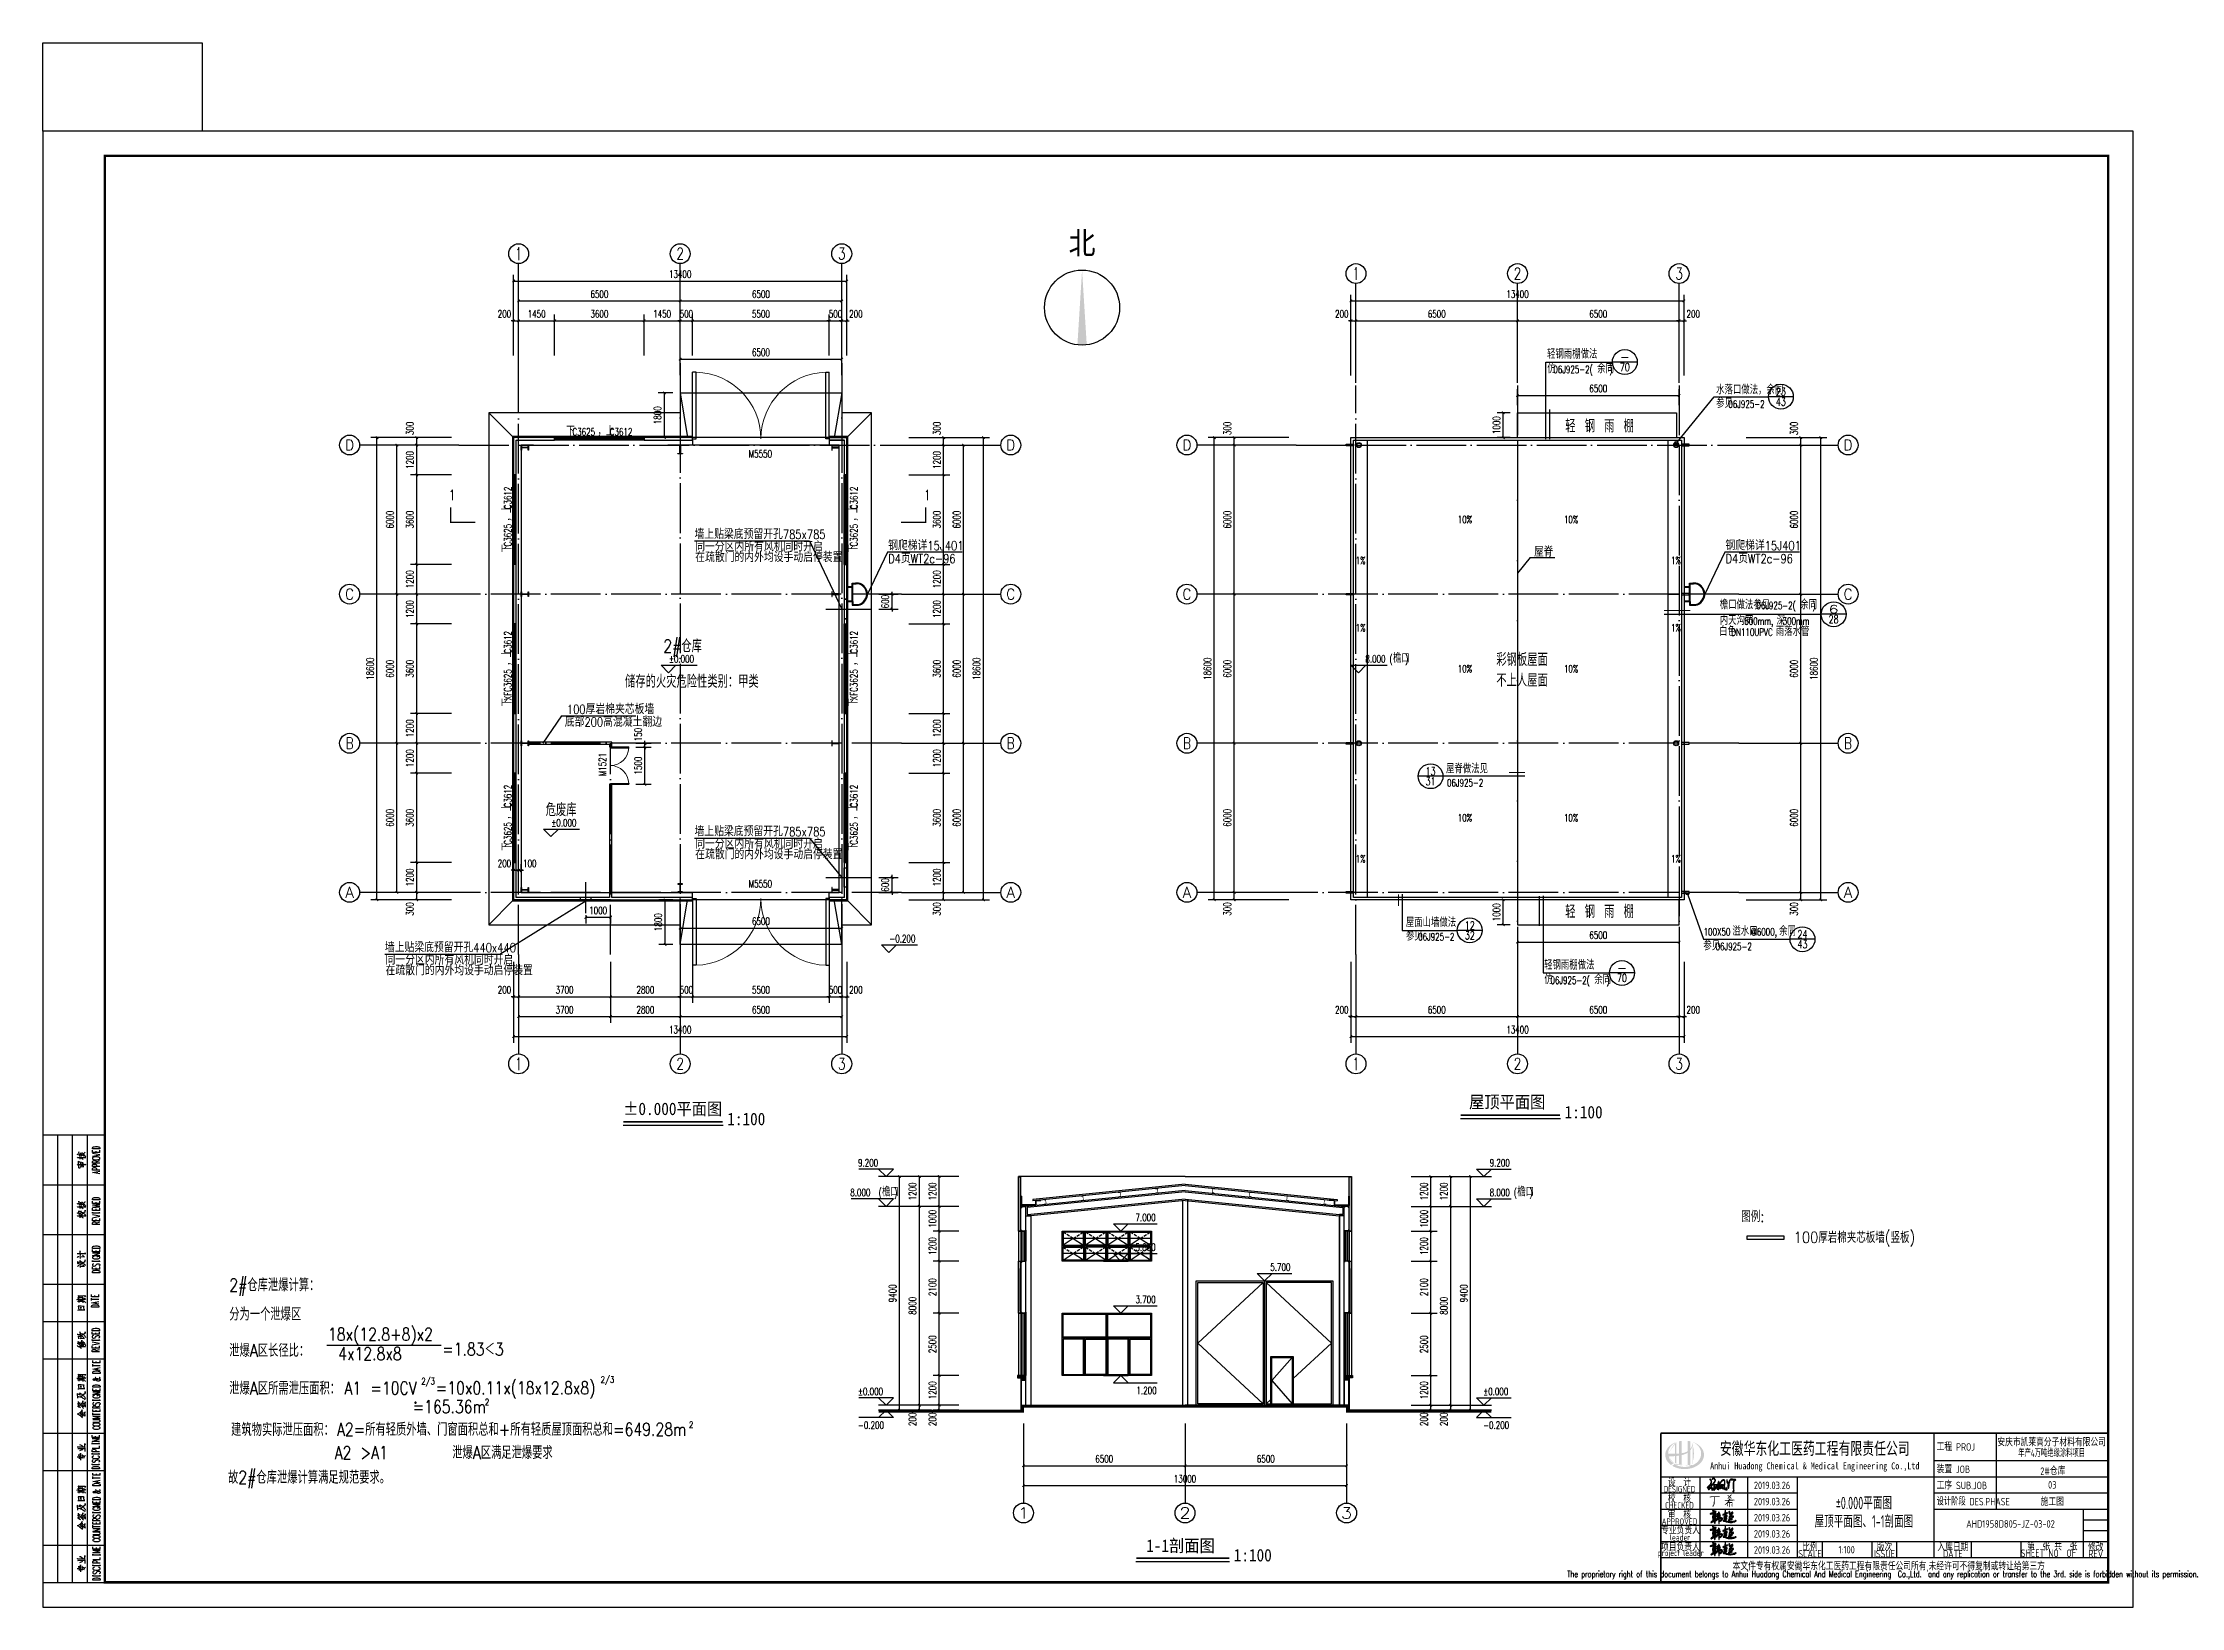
# Model space of a CAD drawing. Extents: x 4554681 to 4680693, y -485691 to -238770.
# Drawn here: x 4588255 to 4674293, y -422737 to -359784 of the extents above; entities that cross this region are included whole.
import ezdxf
from ezdxf.enums import TextEntityAlignment as Align

# ---------------------------------------------------------------- set-up
doc = ezdxf.new("R2010")
doc.units = 0
doc.header["$LTSCALE"] = 1000
doc.header["$MEASUREMENT"] = 0
doc.linetypes.add('DASH', pattern=[0.35, 0.25, -0.1])
doc.linetypes.add('DOTE', pattern=[2.42, 2, -0.2, 0.02, -0.2])
doc.layers.get('0').update_dxf_attribs({"linetype": 'CONTINUOUS'})
doc.layers.get('Defpoints').update_dxf_attribs({"linetype": 'CONTINUOUS'})
for name, color, linetype in [('11', 134, 'CONTINUOUS'), ('AXIS', 3, 'CONTINUOUS'), ('AXIS_TEXT', 7, 'CONTINUOUS'), ('DIM_ELEV', 3, 'CONTINUOUS'), ('DIM_IDEN', 3, 'CONTINUOUS'), ('DIM_SYMB', 3, 'CONTINUOUS'), ('DOTE', 252, 'CONTINUOUS'), ('HATCH', 8, 'CONTINUOUS'), ('Prof', 2, 'CONTINUOUS'), ('PUB_DIM', 3, 'CONTINUOUS'), ('PUB_HATCH', 8, 'CONTINUOUS'), ('PUB_TEXT', 7, 'CONTINUOUS'), ('PUB_TITLE', 4, 'CONTINUOUS'), ('PUB_WALL', 9, 'CONTINUOUS'), ('S-COLU_DIM', 3, 'CONTINUOUS'), ('STAIR', 5, 'CONTINUOUS'), ('WALL', 2, 'CONTINUOUS'), ('WALL-MOVE', 6, 'CONTINUOUS'), ('WINDOW', 4, 'CONTINUOUS'), ('WINDOW_TEXT', 7, 'CONTINUOUS'), ('剖面', 233, 'CONTINUOUS'), ('图名', 15, 'CONTINUOUS'), ('建筑外轮廓', 11, 'CONTINUOUS'), ('雨水管', 5, 'CONTINUOUS')]:
    doc.layers.add(name, color=color, linetype=linetype)
doc.layers.add('_0', color=7, linetype='CONTINUOUS', lineweight=25)
doc.styles.add('_HZTXT', font='txt.shx', dxfattribs={"width": 0.8, "bigfont": 'HZTXT.shx'})
doc.styles.add('_TCH_AXIS', font='COMPLEX', dxfattribs={"bigfont": 'GBCBIG'})
doc.styles.add('_TCH_DIM', font='SIMPLEX', dxfattribs={"bigfont": 'GBCBIG'})
doc.styles.add('_TCH_DIM_T3', font='SIMPLEX', dxfattribs={"width": 0.705882, "bigfont": 'GBCBIG'})
doc.styles.add('_TCH_LABEL', font='COMPLEX', dxfattribs={"bigfont": 'GBCBIG'})
doc.styles.add('_TCH_WINDOW', font='SIMPLEX', dxfattribs={"height": 3.5, "bigfont": 'GBCBIG'})
doc.styles.add('AHD', font='sceie.shx', dxfattribs={"width": 0.7, "bigfont": 'sceic.shx'})
doc.styles.add('COMPLEX', font='COMPLEX')
doc.styles.add('ECEC_TQ', font='txt_l.shx', dxfattribs={"bigfont": 'hztxt_l.shx'})
doc.styles.add('HT', font='')
doc.styles.add('HZ1', font='txt.shx', dxfattribs={"bigfont": 'hzdx.shx'})
doc.styles.add('sceie', font='sceie.shx', dxfattribs={"bigfont": 'sceic.shx'})
doc.styles.add('宋体', font='', dxfattribs={"width": 0.7})
doc.styles.get('HT').set_extended_font_data('SimSun')
doc.styles.get('宋体').set_extended_font_data('SimSun')
doc.dimstyles.new('_TCH_ARCH&&100', dxfattribs={"dimtxt": 297.5, "dimasz": 100, "dimexe": 250, "dimexo": 300, "dimgap": 126.25, "dimtad": 1, "dimdec": 0, "dimzin": 0, "dimdsep": 46, "dimtxsty": '_TCH_DIM_T3', "dimblk": 'ARCHTICK', "dimcen": 0.09, "dimclrt": 7, "dimazin": 2, "dimtfac": 1, "dimtdec": 0, "dimtix": 1, "dimtmove": 2, "dimatfit": 3, "dimfxl": 0, "dimtolj": 1, "dimtzin": 0, "dimarcsym": 0})

msp = doc.modelspace()

# ---------------------------------------------------------------- texts
at = {"color": 4, "style": 'HZ1', "width": 0.85}
for s, p in [('图例:', (4656592.6, -407237.9)), ('100厚岩棉夹芯板墙(竖板)', (4658705.9, -408076.8))]:
    msp.add_text(s, height=450, dxfattribs=at).set_placement(p)
for s, height, style, width, p in [('安徽华东化工医药工程有限责任公司', 500, '宋体', 0.7, (4659549.7, -416337.3)), ('安庆市凯莱高分子材料有限公司', 300, 'sceie', 0.8, (4669078.6, -416067.2)), ('年产4万吨绝缘涂料项目', 300, 'sceie', 0.65, (4669078.6, -416502.2)), ('Anhui Huadong Chemical & Medical Engineering Co.,Ltd', 280, '宋体', 0.85, (4659549.7, -417087.3)), ('2#仓库', 300, 'sceie', 0.8, (4669126.3, -417223.3)), ('DESIGNED', 250, 'AHD', 0.8, (4654104.8, -417987.3)), ('DESIGNED', 250, 'AHD', 0.8, (4654104.8, -417987.3)), ('设  计', 300, 'AHD', 0.8, (4654104.8, -417687.3)), ('设  计', 300, 'AHD', 0.8, (4654104.8, -417687.3)), ('2019.03.26', 300, 'AHD', 0.8, (4657829.6, -417834)), ('03', 300, 'sceie', 0.8, (4669104.8, -417812.3)), ('CHECKED', 250, 'AHD', 0.8, (4654104.8, -418637.3)), ('CHECKED', 250, 'AHD', 0.8, (4654104.8, -418637.3)), ('校  核', 300, 'AHD', 0.8, (4654104.8, -418337.3)), ('校  核', 300, 'AHD', 0.8, (4654104.8, -418337.3)), ('审  核', 300, 'AHD', 0.8, (4654104.8, -418987.3)), ('审  核', 300, 'AHD', 0.8, (4654104.8, -418987.3)), ('2019.03.26', 300, 'AHD', 0.8, (4657829.6, -418484)), ('2019.03.26', 300, 'AHD', 0.8, (4657829.6, -419134)), ('屋顶平面图、1-1剖面图', 500, 'AHD', 0.7, (4661523.7, -419256)), ('%%P0.000平面图', 500, 'AHD', 0.7, (4661523.7, -418529.7)), ('施工图', 300, 'sceie', 0.8, (4669104.8, -418462.3)), ('APPROVED', 250, 'AHD', 0.8, (4654104.8, -419287.3)), ('APPROVED', 250, 'AHD', 0.8, (4654104.8, -419287.3)), ('专业负责人', 300, 'AHD', 0.8, (4654147.8, -419607.3)), ('leader', 250, 'AHD', 0.8, (4654134.8, -419927.3)), ('2019.03.26', 300, 'AHD', 0.8, (4657829.6, -419784)), ('project leader', 250, 'AHD', 0.8, (4654154.8, -420587.3)), ('项目负责人', 300, 'AHD', 0.8, (4654144.8, -420287.3)), ('2019.03.26', 300, 'AHD', 0.8, (4657829.6, -420434)), ('SCALE', 300, 'sceie', 0.8, (4659354.8, -420587.3)), ('比例', 300, 'sceie', 0.8, (4659354.8, -420287.3)), ('1:100', 300, 'sceie', 0.8, (4660830.8, -420424.3)), ('ISSUE', 300, 'sceie', 0.8, (4662354.8, -420587.3)), ('版次', 300, 'sceie', 0.8, (4662354.8, -420287.3)), ('入库日期', 300, 'sceie', 0.8, (4665104.8, -420287.3)), ('DATE', 300, 'sceie', 0.8, (4665104.8, -420587.3)), ('SHEET NO  OF  ', 300, 'sceie', 0.8, (4669104.8, -420562.3)), ('第  张 共  张', 300, 'sceie', 0.8, (4669104.8, -420262.3)), ('REV', 300, 'sceie', 0.8, (4670854.8, -420587.3)), ('修改', 300, 'sceie', 0.8, (4670854.8, -420287.3)), ('The proprietary right of this document belongs to Anhui Huadong Chemical And Medical Engineering  Co.,Ltd.  and any replication or transfer to the 3rd. side is forbidden without its permission. ', 250, 'ECEC_TQ', 0.72, (4662354.8, -421437.3)), ('本文件专有权属安徽华东化工医药工程有限责任公司所有,未经许可不得复制或转让给第三方', 300, 'sceie', 0.8, (4662526, -421086.2))]:
    msp.add_text(s, height=height, dxfattribs=dict(style=style, width=width)).set_placement(p, align=Align.MIDDLE)
at = {"style": 'sceie'}
for s, width, p in [('工程 PROJ', 0.8, (4664451.7, -416437.3)), ('装置 JOB', 0.8, (4664451.7, -417337.3)), ('工序 SUB.JOB', 0.8, (4664451.7, -417987.3)), ('设计阶段 DES.PHASE', 0.75, (4664451.7, -418637.3))]:
    msp.add_text(s, height=300, dxfattribs=dict(at, width=width)).set_placement(p)
at = {"style": 'sceie', "width": 0.8}
msp.add_attdef('AHD1958D805-JZ-03-02', text='200320-02-040', height=300, dxfattribs=at).set_placement((4667425.6, -419383.6), align=Align.MIDDLE)
at = {"layer": 'PUB_DIM'}
for s, height, style, width, p in [('北', 900.8, 'HT', 0.88, (4629527.9, -368292.7, -12083.9)), ('轻 钢 雨 棚', 517.24, '_HZTXT', 0.8, (4649510.2, -375463.3)), ('墙上贴梁底预留开孔785x785', 365.69, '_HZTXT', 0.8, (4614476.8, -379749.4)), ('在疏散门的内外均设手动启停装置', 365.69, '_HZTXT', 0.8, (4614504.4, -380675.7)), ('同一分区内所有风机同时开启', 365.69, '_HZTXT', 0.8, (4614504.4, -380250.3)), ('钢爬梯详15J401', 365.69, '_HZTXT', 0.8, (4622265.1, -380202.7)), ('屋脊', 400, '_HZTXT', 0.8, (4648257.8, -380460.8)), ('钢爬梯详15J401', 365.69, '_HZTXT', 0.8, (4655954.1, -380202.7)), ('D4页WT2c-96', 365.69, '_HZTXT', 0.8, (4622265.1, -380724.7)), ('D4页WT2c-96', 365.69, '_HZTXT', 0.8, (4655954.1, -380724.7)), ('2#仓库', 517.24, '_HZTXT', 0.8, (4613220.4, -384316)), ('彩钢板屋面', 517.24, '_HZTXT', 0.8, (4646736.4, -384862.3)), ('储存的火灾危险性类别：甲类', 517.241, '_HZTXT', 0.8, (4611681.6, -385741)), ('不上人屋面', 517.24, '_HZTXT', 0.8, (4646736.4, -385695.6)), ('底部200高混凝土翻边', 365.69, '_HZTXT', 0.8, (4609259.2, -387300.6)), ('100厚岩棉夹芯板墙', 365.69, '_HZTXT', 0.8, (4609340.7, -386791.8)), ('危废库', 517.24, '_HZTXT', 0.8, (4608489.4, -390907.3)), ('墙上贴梁底预留开孔785x785', 365.69, '_HZTXT', 0.8, (4614476.8, -391707.5)), ('在疏散门的内外均设手动启停装置', 365.69, '_HZTXT', 0.8, (4614504.4, -392633.8)), ('同一分区内所有风机同时开启', 365.69, '_HZTXT', 0.8, (4614504.4, -392208.5)), ('轻 钢 雨 棚', 517.24, '_HZTXT', 0.8, (4649510.2, -395001.4)), ('墙上贴梁底预留开孔440x440', 365.69, '_HZTXT', 0.8, (4602019.9, -396375.8)), ('同一分区内所有风机同时开启', 365.69, '_HZTXT', 0.8, (4602047.4, -396876.8)), ('在疏散门的内外均设手动启停装置', 365.69, '_HZTXT', 0.8, (4602047.4, -397302.1)), ('2#仓库泄爆计算：', 517.09, '_HZTXT', 0.8, (4595759.1, -410028.5)), ('分为一个泄爆区', 517.09, '_HZTXT', 0.8, (4595759.1, -411201.2)), ('泄爆A区长径比：', 517.09, '_HZTXT', 0.8, (4595759.1, -412665.1)), ('18x(12.8+8)x2', 517.085, '_HZTXT', 0.8, (4599730.3, -412009.3)), ('=1.83＜3', 517.09, '_HZTXT', 0.8, (4604328.1, -412609.9)), ('4x12.8x8', 517.09, '_HZTXT', 0.8, (4600141.3, -412795.7)), ('泄爆A区所需泄压面积：', 517.085, '_HZTXT', 0.8, (4595759.1, -414183.7)), ('A1 =10CV', 517.09, '_HZTXT', 0.8, (4600394.5, -414178.3)), ('2/3', 258.54, '_HZTXT', 0.8, (4603484.9, -413771.4)), ('=10x0.11x(18x12.8x8)', 517.085, '_HZTXT', 0.8, (4604067.4, -414170.1)), ('2/3', 258.54, '_HZTXT', 0.8, (4610700.5, -413705.8)), ('=165.36m', 517.09, '_HZTXT', 0.8, (4603136.6, -414926.8)), ('2', 258.5, '_HZTXT', 0.8, (4606040.2, -414609.9)), ('建筑物实际泄压面积：', 517.09, '_HZTXT', 0.8, (4595831.9, -415848)), ('A2=所有轻质外墙、门窗面积总和+所有轻质屋顶面积总和=649.28m', 517.085, '_HZTXT', 0.8, (4600091.2, -415838.8)), ('2', 258.5, '_HZTXT', 0.8, (4614252.6, -415522)), ('A2 >A1      泄爆A区满足泄爆要求', 517.085, '_HZTXT', 0.8, (4599998.4, -416772.5)), ('故2#仓库泄爆计算满足规范要求。', 517.085, '_HZTXT', 0.8, (4595708.3, -417767.5))]:
    msp.add_text(s, height=height, dxfattribs=dict(at, style=style, width=width)).set_placement(p)
at = {"layer": 'PUB_TEXT', "style": '_TCH_DIM'}
for s, height, p in [('轻钢雨棚做法', 337.59, (4648776.7, -372490.8)), ('仿', 337.6, (4648786.2, -373076.9)), ('余同', 337.59, (4650791.9, -373076.9)), ('水落口做法，余同', 337.59, (4655580, -373924.4)), ('参见', 337.59, (4655580, -374473.2)), ('檐口做法参见', 337.59, (4655726.5, -382576.2)), ('内天沟宽', 337.59, (4655726.5, -383201.9)), ('深', 337.6, (4658009.5, -383201.9)), ('余同', 337.59, (4658961, -382576.2)), ('白色', 337.59, (4655699.4, -383645.8)), ('雨落水管', 337.59, (4657980.9, -383645.8)), ('檐口', 337.59, (4642578.7, -384727.9)), ('屋脊做法见', 337.59, (4644712.6, -389175)), ('屋面山墙做法', 337.59, (4643095.5, -395359.3)), ('参见', 337.59, (4643100.1, -395908.2)), ('溢水口', 337.59, (4656235.4, -395709.5)), ('余同', 337.59, (4658112.6, -395709.5)), ('参见', 337.59, (4655066.8, -396298.1)), ('轻钢雨棚做法', 337.59, (4648660.2, -397073.2)), ('仿', 337.6, (4648669.7, -397659.3)), ('余同', 337.59, (4650675.4, -397659.3)), ('檐口', 337.59, (4622021.6, -406201.2)), ('檐口', 337.59, (4647578.8, -406201.2))]:
    msp.add_text(s, height=height, dxfattribs=at).set_placement(p)
at = {"layer": 'PUB_TEXT', "style": '_TCH_LABEL'}
for s, height, width, p, p2 in [('-', 322, 1.458333, (4651705.5, -372592.9), (4652108, -372592.9)), ('70', 321.99, 0.772059, (4651705.5, -372995.4), (4652108, -372995.4)), ('43', 321.99, 0.75, (4657984.6, -374387.2), (4658387.1, -374387.2)), ('23', 321.99, 0.772059, (4657984.6, -373984.7), (4658387.1, -373984.7)), ('28', 321.99, 0.772059, (4660106.5, -383142.7), (4660509, -383142.7)), ('6', 322, 1.875, (4660106.5, -382740.2), (4660509, -382740.2)), ('31', 321.99, 0.9375, (4643888.5, -389660.5), (4644291, -389660.5)), ('13', 321.99, 0.905172, (4643888.5, -389258), (4644291, -389258)), ('32', 321.99, 0.795455, (4645466.2, -395862.3), (4645868.7, -395862.3)), ('12', 321.99, 0.905172, (4645466.2, -395459.8), (4645868.7, -395459.8)), ('24', 321.99, 0.729167, (4658853.5, -395817.8), (4659256, -395817.8)), ('43', 321.99, 0.75, (4658853.5, -396220.3), (4659256, -396220.3)), ('70', 321.99, 0.772059, (4651589, -397577.8), (4651991.5, -397577.8)), ('-', 322, 1.458333, (4651589, -397175.3), (4651991.5, -397175.3))]:
    msp.add_text(s, height=height, dxfattribs=dict(at, width=width)).set_placement(p, p2, align=Align.FIT)
at = {"layer": 'PUB_TEXT', "style": '_TCH_DIM', "width": 0.705882}
for s, p in [('06J925-2(', (4649031.9, -373076.9)), (')', (4651283.4, -373076.9)), ('06J925-2', (4656071.5, -374473.2)), ('10%', (4645182.2, -379120.4)), ('10%', (4649455.3, -379120.4)), ('1%%%', (4641076.9, -380769.5)), ('1%%%', (4653760.5, -380769.5)), ('06J925-2(', (4657201, -382576.2)), (')', (4659452.5, -382576.2)), ('1%%%', (4641076.9, -383471.3)), ('1%%%', (4653760.5, -383471.3)), ('DN110UPVC', (4656190.9, -383645.8)), ('600mm,', (4656709.5, -383201.9)), ('300mm', (4658255.2, -383201.9)), ('%%P0.000', (4613450, -384727.9)), ('8.000', (4641468.7, -384727.9)), ('(', (4642438.7, -384727.9)), (')', (4643070.2, -384727.9)), ('10%', (4645182.2, -385120.4)), ('10%', (4649455.3, -385120.4)), ('06J925-2', (4644752.9, -389708.6)), ('%%P0.000', (4608719.1, -391319.3)), ('10%', (4645182.2, -391120.4)), ('10%', (4649455.3, -391120.4)), ('1%%%', (4641076.9, -392769.5)), ('1%%%', (4653760.5, -392769.5)), ('-0.200', (4622318.4, -395983.1)), ('06J925-2', (4643591.6, -395908.2)), ('100X50', (4655075.4, -395709.5)), ('@6000,', (4656972.6, -395709.5)), ('06J925-2', (4655558.3, -396298.1)), ('06J925-2(', (4648915.4, -397659.3)), (')', (4651166.9, -397659.3)), ('9.200', (4621055.5, -404998.7)), ('9.200', (4646468.8, -404998.7)), ('8.000', (4620743.6, -406201.2)), ('(', (4621881.6, -406201.2)), (')', (4622513.1, -406201.2)), ('8.000', (4646468.8, -406201.2)), ('(', (4647438.8, -406201.2)), (')', (4648070.3, -406201.2)), ('7.000', (4632219.8, -407201.2)), ('5.800', (4632219.8, -408401.2)), ('5.700', (4637641.1, -409201.2)), ('3.700', (4632219.8, -410501.2)), ('%%P0.000', (4621055.5, -414201.2)), ('1.200', (4632259.8, -414161.2)), ('%%P0.000', (4646208.8, -414201.2)), ('-0.200', (4621055.5, -415561.2)), ('-0.200', (4646208.8, -415561.2))]:
    msp.add_text(s, height=297.5, dxfattribs=at).set_placement(p)
at = {"layer": 'PUB_TEXT', "color": 0, "style": '_TCH_LABEL', "width": 0.705882}
for p in [(4604597.2, -378193.9), (4623715.9, -378193.9)]:
    msp.add_text('1', height=425, dxfattribs=at).set_placement(p)
at = {"layer": 'WINDOW_TEXT', "style": '_TCH_WINDOW'}
for s, height, p in [('下', 337.6, (4609321.1, -375591.6)), ('，上', 337.59, (4610576.9, -375591.6))]:
    msp.add_text(s, height=height, dxfattribs=at).set_placement(p)
at = {"layer": 'WINDOW_TEXT', "style": '_TCH_WINDOW', "width": 0.705882}
for s, p in [('C3625', (4609566.9, -375591.6)), ('C3612', (4611068.4, -375591.6))]:
    msp.add_text(s, height=297.5, dxfattribs=at).set_placement(p)
for s, p in [('C3612', (4607109.8, -378553)), ('C3612', (4621039.8, -378553)), ('C3625', (4607109.8, -380054.5)), ('C3625', (4621039.8, -380054.5)), ('C3612', (4607109.8, -384363)), ('C3612', (4621039.8, -384363)), ('XFC3625', (4607109.8, -386244.5)), ('XFC3625', (4621039.8, -386244.5)), ('C3612', (4607109.8, -390553)), ('C3612', (4621039.8, -390553)), ('C3625', (4607109.8, -392054.5)), ('C3625', (4621039.8, -392054.5))]:
    msp.add_text(s, height=297.5, rotation=90, dxfattribs=at).set_placement(p)
at = {"layer": 'WINDOW_TEXT', "style": '_TCH_WINDOW'}
for s, height, p in [('，上', 337.59, (4607109.8, -379044.5)), ('，上', 337.59, (4621039.8, -379044.5)), ('下', 337.6, (4607109.8, -380300.3)), ('下', 337.6, (4621039.8, -380300.3)), ('，上', 337.59, (4607109.8, -384854.5)), ('，上', 337.59, (4621039.8, -384854.5)), ('下', 337.6, (4607109.8, -386490.3)), ('下', 337.6, (4621039.8, -386490.3)), ('，上', 337.59, (4607109.8, -391044.5)), ('，上', 337.59, (4621039.8, -391044.5)), ('下', 337.6, (4607109.8, -392300.3)), ('下', 337.6, (4621039.8, -392300.3))]:
    msp.add_text(s, height=height, rotation=90, dxfattribs=at).set_placement(p)
at = {"layer": '图名', "style": '宋体', "width": 0.9}
for s, p in [('%%P0.000平面图', (4611608, -402930.9)), ('屋顶平面图', (4645640.3, -402655.9)), ('1:100', (4649483.7, -403064.7)), ('1:100', (4615794.7, -403339.7)), ('1-1剖面图', (4632649.2, -420510.1)), ('1:100', (4636172.4, -420892.5))]:
    msp.add_text(s, height=500, dxfattribs=at).set_placement(p)

# ---------------------------------------------------------------- blocks, each defined once
blk = doc.blocks.new('_ArchTick')
at = {"color": 0, "linetype": 'ByBlock', "const_width": 0.4}
blk.add_lwpolyline([(-0.5, -0.5), (0.5, 0.5)], dxfattribs=at)
blk = doc.blocks.new('*D24')
at = {"layer": 'Defpoints', "color": 0}
for p in [(4610100, -394589), (4611100, -394589), (4611100, -394976)]:
    blk.add_point(p, dxfattribs=at)
at = {"layer": 'PUB_DIM', "color": 0, "lineweight": -2}
for p, q in [((4610100, -394889), (4610100, -395226)), ((4611100, -394889), (4611100, -395226)), ((4610100, -394976), (4611100, -394976))]:
    blk.add_line(p, q, dxfattribs=at)
at = {"layer": 'PUB_DIM', "color": 0, "lineweight": -2, "xscale": 100, "yscale": 100, "zscale": 100, "rotation": 180}
blk.add_blockref('_ArchTick', (4610100, -394976), dxfattribs=at)
at = {"layer": 'PUB_DIM', "color": 0, "lineweight": -2, "xscale": 100, "yscale": 100, "zscale": 100}
blk.add_blockref('_ArchTick', (4611100, -394976), dxfattribs=at)
at = {"layer": 'PUB_DIM', "color": 7, "insert": (4610600, -394701), "char_height": 297.5, "attachment_point": 5, "style": '_TCH_DIM_T3'}
blk.add_mtext('\\A1;1000', dxfattribs=at)
blk = doc.blocks.new('*D25')
at = {"layer": 'Defpoints', "color": 0}
for p in [(4621590, -381972), (4622425, -381972), (4621590, -382572)]:
    blk.add_point(p, dxfattribs=at)
at = {"layer": 'PUB_DIM', "color": 0, "lineweight": -2}
for p, q in [((4621890, -381972), (4622675, -381972)), ((4622425, -381972), (4622425, -381872)), ((4622425, -382572), (4622425, -381972)), ((4621890, -382572), (4622675, -382572)), ((4622425, -382572), (4622425, -382672))]:
    blk.add_line(p, q, dxfattribs=at)
at = {"layer": 'PUB_DIM', "color": 0, "lineweight": -2, "xscale": 100, "yscale": 100, "zscale": 100}
for p, rotation in [((4622425, -381972), 270), ((4622425, -382572), 90)]:
    blk.add_blockref('_ArchTick', p, dxfattribs=dict(at, rotation=rotation))
at = {"layer": 'PUB_DIM', "color": 7, "insert": (4622150, -382272), "char_height": 297.5, "attachment_point": 5, "rotation": 90, "style": '_TCH_DIM_T3'}
blk.add_mtext('\\A1;600', dxfattribs=at)
blk = doc.blocks.new('*D26')
at = {"layer": 'Defpoints', "color": 0}
for p in [(4621590, -393372), (4621590, -393972), (4622425, -393372)]:
    blk.add_point(p, dxfattribs=at)
at = {"layer": 'PUB_DIM', "color": 0, "lineweight": -2}
for p, q in [((4621890, -393372), (4622675, -393372)), ((4621890, -393972), (4622675, -393972)), ((4622425, -393372), (4622425, -393272)), ((4622425, -393972), (4622425, -393372)), ((4622425, -393972), (4622425, -394072))]:
    blk.add_line(p, q, dxfattribs=at)
at = {"layer": 'PUB_DIM', "color": 0, "lineweight": -2, "xscale": 100, "yscale": 100, "zscale": 100}
for p, rotation in [((4622425, -393372), 270), ((4622425, -393972), 90)]:
    blk.add_blockref('_ArchTick', p, dxfattribs=dict(at, rotation=rotation))
at = {"layer": 'PUB_DIM', "color": 7, "insert": (4622150, -393672), "char_height": 297.5, "attachment_point": 5, "rotation": 90, "style": '_TCH_DIM_T3'}
blk.add_mtext('\\A1;600', dxfattribs=at)
blk = doc.blocks.new('*D55')
at = {"layer": 'Defpoints', "color": 0}
for p in [(4620400, -395409), (4613900, -396072), (4620400, -396072)]:
    blk.add_point(p, dxfattribs=at)
at = {"layer": 'PUB_DIM', "color": 0, "lineweight": -2}
for p, q in [((4613900, -395772), (4613900, -395159)), ((4613900, -395409), (4620400, -395409)), ((4620400, -395772), (4620400, -395159))]:
    blk.add_line(p, q, dxfattribs=at)
at = {"layer": 'PUB_DIM', "color": 0, "lineweight": -2, "xscale": 100, "yscale": 100, "zscale": 100, "rotation": 180}
blk.add_blockref('_ArchTick', (4613900, -395409), dxfattribs=at)
at = {"layer": 'PUB_DIM', "color": 0, "lineweight": -2, "xscale": 100, "yscale": 100, "zscale": 100}
blk.add_blockref('_ArchTick', (4620400, -395409), dxfattribs=at)
at = {"layer": 'PUB_DIM', "color": 7, "insert": (4617150, -395134), "char_height": 297.5, "attachment_point": 5, "style": '_TCH_DIM_T3'}
blk.add_mtext('\\A1;6500', dxfattribs=at)
blk = doc.blocks.new('*D56')
at = {"layer": 'Defpoints', "color": 0}
for p in [(4613292, -394272), (4613899, -394272), (4613899, -396072)]:
    blk.add_point(p, dxfattribs=at)
at = {"layer": 'PUB_DIM', "color": 0, "lineweight": -2}
for p, q in [((4613599, -394272), (4613042, -394272)), ((4613292, -396072), (4613292, -394272)), ((4613599, -396072), (4613042, -396072))]:
    blk.add_line(p, q, dxfattribs=at)
at = {"layer": 'PUB_DIM', "color": 0, "lineweight": -2, "xscale": 100, "yscale": 100, "zscale": 100}
for p, rotation in [((4613292, -394272), 90), ((4613292, -396072), 270)]:
    blk.add_blockref('_ArchTick', p, dxfattribs=dict(at, rotation=rotation))
at = {"layer": 'PUB_DIM', "color": 7, "insert": (4613017, -395172), "char_height": 297.5, "attachment_point": 5, "rotation": 90, "style": '_TCH_DIM_T3'}
blk.add_mtext('\\A1;1800', dxfattribs=at)
blk = doc.blocks.new('*D57')
at = {"layer": 'Defpoints', "color": 0}
for p in [(4654089, -373973), (4647589, -374672), (4654089, -374672)]:
    blk.add_point(p, dxfattribs=at)
at = {"layer": 'PUB_DIM', "color": 0, "lineweight": -2}
for p, q in [((4647589, -374372), (4647589, -373723)), ((4647589, -373973), (4654089, -373973)), ((4654089, -374372), (4654089, -373723))]:
    blk.add_line(p, q, dxfattribs=at)
at = {"layer": 'PUB_DIM', "color": 0, "lineweight": -2, "xscale": 100, "yscale": 100, "zscale": 100, "rotation": 180}
blk.add_blockref('_ArchTick', (4647589, -373973), dxfattribs=at)
at = {"layer": 'PUB_DIM', "color": 0, "lineweight": -2, "xscale": 100, "yscale": 100, "zscale": 100}
blk.add_blockref('_ArchTick', (4654089, -373973), dxfattribs=at)
at = {"layer": 'PUB_DIM', "color": 7, "insert": (4650839, -373698), "char_height": 297.5, "attachment_point": 5, "style": '_TCH_DIM_T3'}
blk.add_mtext('\\A1;6500', dxfattribs=at)
blk = doc.blocks.new('*D58')
at = {"layer": 'Defpoints', "color": 0}
for p in [(4647016, -374672), (4647589, -374672), (4647589, -375672)]:
    blk.add_point(p, dxfattribs=at)
at = {"layer": 'PUB_DIM', "color": 0, "lineweight": -2}
for p, q in [((4647289, -374672), (4646766, -374672)), ((4647016, -375672), (4647016, -374672)), ((4647289, -375672), (4646766, -375672))]:
    blk.add_line(p, q, dxfattribs=at)
at = {"layer": 'PUB_DIM', "color": 0, "lineweight": -2, "xscale": 100, "yscale": 100, "zscale": 100}
for p, rotation in [((4647016, -374672), 90), ((4647016, -375672), 270)]:
    blk.add_blockref('_ArchTick', p, dxfattribs=dict(at, rotation=rotation))
at = {"layer": 'PUB_DIM', "color": 7, "insert": (4646741, -375172), "char_height": 297.5, "attachment_point": 5, "rotation": 90, "style": '_TCH_DIM_T3'}
blk.add_mtext('\\A1;1000', dxfattribs=at)
blk = doc.blocks.new('*D59')
at = {"layer": 'Defpoints', "color": 0}
for p in [(4647589, -395272), (4654089, -395272), (4654089, -395970)]:
    blk.add_point(p, dxfattribs=at)
at = {"layer": 'PUB_DIM', "color": 0, "lineweight": -2}
for p, q in [((4647589, -395572), (4647589, -396220)), ((4654089, -395572), (4654089, -396220)), ((4647589, -395970), (4654089, -395970))]:
    blk.add_line(p, q, dxfattribs=at)
at = {"layer": 'PUB_DIM', "color": 0, "lineweight": -2, "xscale": 100, "yscale": 100, "zscale": 100, "rotation": 180}
blk.add_blockref('_ArchTick', (4647589, -395970), dxfattribs=at)
at = {"layer": 'PUB_DIM', "color": 0, "lineweight": -2, "xscale": 100, "yscale": 100, "zscale": 100}
blk.add_blockref('_ArchTick', (4654089, -395970), dxfattribs=at)
at = {"layer": 'PUB_DIM', "color": 7, "insert": (4650839, -395695), "char_height": 297.5, "attachment_point": 5, "style": '_TCH_DIM_T3'}
blk.add_mtext('\\A1;6500', dxfattribs=at)
blk = doc.blocks.new('*D60')
at = {"layer": 'Defpoints', "color": 0}
for p in [(4647016, -394272), (4647589, -394272), (4647589, -395272)]:
    blk.add_point(p, dxfattribs=at)
at = {"layer": 'PUB_DIM', "color": 0, "lineweight": -2}
for p, q in [((4647289, -394272), (4646766, -394272)), ((4647016, -395272), (4647016, -394272)), ((4647289, -395272), (4646766, -395272))]:
    blk.add_line(p, q, dxfattribs=at)
at = {"layer": 'PUB_DIM', "color": 0, "lineweight": -2, "xscale": 100, "yscale": 100, "zscale": 100}
for p, rotation in [((4647016, -394272), 90), ((4647016, -395272), 270)]:
    blk.add_blockref('_ArchTick', p, dxfattribs=dict(at, rotation=rotation))
at = {"layer": 'PUB_DIM', "color": 7, "insert": (4646741, -394772), "char_height": 297.5, "attachment_point": 5, "rotation": 90, "style": '_TCH_DIM_T3'}
blk.add_mtext('\\A1;1000', dxfattribs=at)
blk = doc.blocks.new('*D61')
at = {"layer": 'Defpoints', "color": 0}
for p in [(4611813, -388122), (4612481, -388122), (4611813, -389622)]:
    blk.add_point(p, dxfattribs=at)
at = {"layer": 'PUB_DIM', "color": 0, "lineweight": -2}
for p, q in [((4612113, -388122), (4612731, -388122)), ((4612481, -389622), (4612481, -388122)), ((4612113, -389622), (4612731, -389622))]:
    blk.add_line(p, q, dxfattribs=at)
at = {"layer": 'PUB_DIM', "color": 0, "lineweight": -2, "xscale": 100, "yscale": 100, "zscale": 100}
for p, rotation in [((4612481, -388122), 90), ((4612481, -389622), 270)]:
    blk.add_blockref('_ArchTick', p, dxfattribs=dict(at, rotation=rotation))
at = {"layer": 'PUB_DIM', "color": 7, "insert": (4612206, -388872), "char_height": 297.5, "attachment_point": 5, "rotation": 90, "style": '_TCH_DIM_T3'}
blk.add_mtext('\\A1;1500', dxfattribs=at)
blk = doc.blocks.new('*D62')
at = {"layer": 'Defpoints', "color": 0}
for p in [(4611813, -387972), (4612481, -387972), (4611813, -388122)]:
    blk.add_point(p, dxfattribs=at)
at = {"layer": 'PUB_DIM', "color": 0, "lineweight": -2}
for p, q in [((4612113, -387972), (4612731, -387972)), ((4612481, -387972), (4612481, -387872)), ((4612481, -388122), (4612481, -387972)), ((4612113, -388122), (4612731, -388122)), ((4612481, -388122), (4612481, -388222))]:
    blk.add_line(p, q, dxfattribs=at)
at = {"layer": 'PUB_DIM', "color": 0, "lineweight": -2, "xscale": 100, "yscale": 100, "zscale": 100}
for p, rotation in [((4612481, -387972), 270), ((4612481, -388122), 90)]:
    blk.add_blockref('_ArchTick', p, dxfattribs=dict(at, rotation=rotation))
at = {"layer": 'PUB_DIM', "color": 7, "insert": (4612206, -387622), "char_height": 297.5, "attachment_point": 5, "rotation": 90, "style": '_TCH_DIM_T3'}
blk.add_mtext('\\A1;150', dxfattribs=at)
blk = doc.blocks.new('*D63')
at = {"layer": 'Defpoints', "color": 0}
for p in [(4620400, -372516), (4613900, -373461), (4620400, -373461)]:
    blk.add_point(p, dxfattribs=at)
at = {"layer": 'PUB_DIM', "color": 0, "lineweight": -2}
for p, q in [((4613900, -373161), (4613900, -372266)), ((4613900, -372516), (4620400, -372516)), ((4620400, -373161), (4620400, -372266))]:
    blk.add_line(p, q, dxfattribs=at)
at = {"layer": 'PUB_DIM', "color": 0, "lineweight": -2, "xscale": 100, "yscale": 100, "zscale": 100, "rotation": 180}
blk.add_blockref('_ArchTick', (4613900, -372516), dxfattribs=at)
at = {"layer": 'PUB_DIM', "color": 0, "lineweight": -2, "xscale": 100, "yscale": 100, "zscale": 100}
blk.add_blockref('_ArchTick', (4620400, -372516), dxfattribs=at)
at = {"layer": 'PUB_DIM', "color": 7, "insert": (4617150, -372241), "char_height": 297.5, "attachment_point": 5, "style": '_TCH_DIM_T3'}
blk.add_mtext('\\A1;6500', dxfattribs=at)
blk = doc.blocks.new('*D64')
at = {"layer": 'Defpoints', "color": 0}
for p in [(4613268, -373872), (4613900, -373872), (4613900, -375672)]:
    blk.add_point(p, dxfattribs=at)
at = {"layer": 'PUB_DIM', "color": 0, "lineweight": -2}
for p, q in [((4613600, -373872), (4613018, -373872)), ((4613268, -375672), (4613268, -373872)), ((4613600, -375672), (4613018, -375672))]:
    blk.add_line(p, q, dxfattribs=at)
at = {"layer": 'PUB_DIM', "color": 0, "lineweight": -2, "xscale": 100, "yscale": 100, "zscale": 100}
for p, rotation in [((4613268, -373872), 90), ((4613268, -375672), 270)]:
    blk.add_blockref('_ArchTick', p, dxfattribs=dict(at, rotation=rotation))
at = {"layer": 'PUB_DIM', "color": 7, "insert": (4612993, -374772), "char_height": 297.5, "attachment_point": 5, "rotation": 90, "style": '_TCH_DIM_T3'}
blk.add_mtext('\\A1;1800', dxfattribs=at)
blk = doc.blocks.new('*D65')
at = {"layer": 'Defpoints', "color": 0}
for p in [(4603300, -393972), (4605000, -393972), (4605000, -394272)]:
    blk.add_point(p, dxfattribs=at)
at = {"layer": 'PUB_DIM', "color": 0, "lineweight": -2}
for p, q in [((4604700, -393972), (4603050, -393972)), ((4603300, -394272), (4603300, -393972)), ((4604700, -394272), (4603050, -394272))]:
    blk.add_line(p, q, dxfattribs=at)
at = {"layer": 'PUB_DIM', "color": 0, "lineweight": -2, "xscale": 100, "yscale": 100, "zscale": 100}
for p, rotation in [((4603300, -393972), 90), ((4603300, -394272), 270)]:
    blk.add_blockref('_ArchTick', p, dxfattribs=dict(at, rotation=rotation))
at = {"layer": 'PUB_DIM', "color": 7, "insert": (4603025, -394642), "char_height": 297.5, "attachment_point": 5, "rotation": 90, "style": '_TCH_DIM_T3'}
blk.add_mtext('\\A1;300', dxfattribs=at)
blk = doc.blocks.new('*D66')
at = {"layer": 'Defpoints', "color": 0}
for p in [(4603300, -392772), (4605000, -392772), (4605000, -393972)]:
    blk.add_point(p, dxfattribs=at)
at = {"layer": 'PUB_DIM', "color": 0, "lineweight": -2}
for p, q in [((4604700, -392772), (4603050, -392772)), ((4603300, -393972), (4603300, -392772)), ((4604700, -393972), (4603050, -393972))]:
    blk.add_line(p, q, dxfattribs=at)
at = {"layer": 'PUB_DIM', "color": 0, "lineweight": -2, "xscale": 100, "yscale": 100, "zscale": 100}
for p, rotation in [((4603300, -392772), 90), ((4603300, -393972), 270)]:
    blk.add_blockref('_ArchTick', p, dxfattribs=dict(at, rotation=rotation))
at = {"layer": 'PUB_DIM', "color": 7, "insert": (4603025, -393372), "char_height": 297.5, "attachment_point": 5, "rotation": 90, "style": '_TCH_DIM_T3'}
blk.add_mtext('\\A1;1200', dxfattribs=at)
blk = doc.blocks.new('*D67')
at = {"layer": 'Defpoints', "color": 0}
for p in [(4603300, -389172), (4605000, -389172), (4605000, -392772)]:
    blk.add_point(p, dxfattribs=at)
at = {"layer": 'PUB_DIM', "color": 0, "lineweight": -2}
for p, q in [((4604700, -389172), (4603050, -389172)), ((4603300, -392772), (4603300, -389172)), ((4604700, -392772), (4603050, -392772))]:
    blk.add_line(p, q, dxfattribs=at)
at = {"layer": 'PUB_DIM', "color": 0, "lineweight": -2, "xscale": 100, "yscale": 100, "zscale": 100}
for p, rotation in [((4603300, -389172), 90), ((4603300, -392772), 270)]:
    blk.add_blockref('_ArchTick', p, dxfattribs=dict(at, rotation=rotation))
at = {"layer": 'PUB_DIM', "color": 7, "insert": (4603025, -390972), "char_height": 297.5, "attachment_point": 5, "rotation": 90, "style": '_TCH_DIM_T3'}
blk.add_mtext('\\A1;3600', dxfattribs=at)
blk = doc.blocks.new('*D68')
at = {"layer": 'Defpoints', "color": 0}
for p in [(4603300, -387972), (4605000, -387972), (4605000, -389172)]:
    blk.add_point(p, dxfattribs=at)
at = {"layer": 'PUB_DIM', "color": 0, "lineweight": -2}
for p, q in [((4604700, -387972), (4603050, -387972)), ((4603300, -389172), (4603300, -387972)), ((4604700, -389172), (4603050, -389172))]:
    blk.add_line(p, q, dxfattribs=at)
at = {"layer": 'PUB_DIM', "color": 0, "lineweight": -2, "xscale": 100, "yscale": 100, "zscale": 100}
for p, rotation in [((4603300, -387972), 90), ((4603300, -389172), 270)]:
    blk.add_blockref('_ArchTick', p, dxfattribs=dict(at, rotation=rotation))
at = {"layer": 'PUB_DIM', "color": 7, "insert": (4603025, -388572), "char_height": 297.5, "attachment_point": 5, "rotation": 90, "style": '_TCH_DIM_T3'}
blk.add_mtext('\\A1;1200', dxfattribs=at)
blk = doc.blocks.new('*D69')
at = {"layer": 'Defpoints', "color": 0}
for p in [(4603300, -386772), (4605000, -386772), (4605000, -387972)]:
    blk.add_point(p, dxfattribs=at)
at = {"layer": 'PUB_DIM', "color": 0, "lineweight": -2}
for p, q in [((4604700, -386772), (4603050, -386772)), ((4603300, -387972), (4603300, -386772)), ((4604700, -387972), (4603050, -387972))]:
    blk.add_line(p, q, dxfattribs=at)
at = {"layer": 'PUB_DIM', "color": 0, "lineweight": -2, "xscale": 100, "yscale": 100, "zscale": 100}
for p, rotation in [((4603300, -386772), 90), ((4603300, -387972), 270)]:
    blk.add_blockref('_ArchTick', p, dxfattribs=dict(at, rotation=rotation))
at = {"layer": 'PUB_DIM', "color": 7, "insert": (4603025, -387372), "char_height": 297.5, "attachment_point": 5, "rotation": 90, "style": '_TCH_DIM_T3'}
blk.add_mtext('\\A1;1200', dxfattribs=at)
blk = doc.blocks.new('*D70')
at = {"layer": 'Defpoints', "color": 0}
for p in [(4603300, -383172), (4605000, -383172), (4605000, -386772)]:
    blk.add_point(p, dxfattribs=at)
at = {"layer": 'PUB_DIM', "color": 0, "lineweight": -2}
for p, q in [((4604700, -383172), (4603050, -383172)), ((4603300, -386772), (4603300, -383172)), ((4604700, -386772), (4603050, -386772))]:
    blk.add_line(p, q, dxfattribs=at)
at = {"layer": 'PUB_DIM', "color": 0, "lineweight": -2, "xscale": 100, "yscale": 100, "zscale": 100}
for p, rotation in [((4603300, -383172), 90), ((4603300, -386772), 270)]:
    blk.add_blockref('_ArchTick', p, dxfattribs=dict(at, rotation=rotation))
at = {"layer": 'PUB_DIM', "color": 7, "insert": (4603025, -384972), "char_height": 297.5, "attachment_point": 5, "rotation": 90, "style": '_TCH_DIM_T3'}
blk.add_mtext('\\A1;3600', dxfattribs=at)
blk = doc.blocks.new('*D71')
at = {"layer": 'Defpoints', "color": 0}
for p in [(4603300, -381972), (4605000, -381972), (4605000, -383172)]:
    blk.add_point(p, dxfattribs=at)
at = {"layer": 'PUB_DIM', "color": 0, "lineweight": -2}
for p, q in [((4604700, -381972), (4603050, -381972)), ((4603300, -383172), (4603300, -381972)), ((4604700, -383172), (4603050, -383172))]:
    blk.add_line(p, q, dxfattribs=at)
at = {"layer": 'PUB_DIM', "color": 0, "lineweight": -2, "xscale": 100, "yscale": 100, "zscale": 100}
for p, rotation in [((4603300, -381972), 90), ((4603300, -383172), 270)]:
    blk.add_blockref('_ArchTick', p, dxfattribs=dict(at, rotation=rotation))
at = {"layer": 'PUB_DIM', "color": 7, "insert": (4603025, -382572), "char_height": 297.5, "attachment_point": 5, "rotation": 90, "style": '_TCH_DIM_T3'}
blk.add_mtext('\\A1;1200', dxfattribs=at)
blk = doc.blocks.new('*D72')
at = {"layer": 'Defpoints', "color": 0}
for p in [(4603300, -380772), (4605000, -380772), (4605000, -381972)]:
    blk.add_point(p, dxfattribs=at)
at = {"layer": 'PUB_DIM', "color": 0, "lineweight": -2}
for p, q in [((4604700, -380772), (4603050, -380772)), ((4603300, -381972), (4603300, -380772)), ((4604700, -381972), (4603050, -381972))]:
    blk.add_line(p, q, dxfattribs=at)
at = {"layer": 'PUB_DIM', "color": 0, "lineweight": -2, "xscale": 100, "yscale": 100, "zscale": 100}
for p, rotation in [((4603300, -380772), 90), ((4603300, -381972), 270)]:
    blk.add_blockref('_ArchTick', p, dxfattribs=dict(at, rotation=rotation))
at = {"layer": 'PUB_DIM', "color": 7, "insert": (4603025, -381372), "char_height": 297.5, "attachment_point": 5, "rotation": 90, "style": '_TCH_DIM_T3'}
blk.add_mtext('\\A1;1200', dxfattribs=at)
blk = doc.blocks.new('*D73')
at = {"layer": 'Defpoints', "color": 0}
for p in [(4603300, -377172), (4605000, -377172), (4605000, -380772)]:
    blk.add_point(p, dxfattribs=at)
at = {"layer": 'PUB_DIM', "color": 0, "lineweight": -2}
for p, q in [((4604700, -377172), (4603050, -377172)), ((4603300, -380772), (4603300, -377172)), ((4604700, -380772), (4603050, -380772))]:
    blk.add_line(p, q, dxfattribs=at)
at = {"layer": 'PUB_DIM', "color": 0, "lineweight": -2, "xscale": 100, "yscale": 100, "zscale": 100}
for p, rotation in [((4603300, -377172), 90), ((4603300, -380772), 270)]:
    blk.add_blockref('_ArchTick', p, dxfattribs=dict(at, rotation=rotation))
at = {"layer": 'PUB_DIM', "color": 7, "insert": (4603025, -378972), "char_height": 297.5, "attachment_point": 5, "rotation": 90, "style": '_TCH_DIM_T3'}
blk.add_mtext('\\A1;3600', dxfattribs=at)
blk = doc.blocks.new('*D74')
at = {"layer": 'Defpoints', "color": 0}
for p in [(4603300, -375972), (4605000, -375972), (4605000, -377172)]:
    blk.add_point(p, dxfattribs=at)
at = {"layer": 'PUB_DIM', "color": 0, "lineweight": -2}
for p, q in [((4604700, -375972), (4603050, -375972)), ((4603300, -377172), (4603300, -375972)), ((4604700, -377172), (4603050, -377172))]:
    blk.add_line(p, q, dxfattribs=at)
at = {"layer": 'PUB_DIM', "color": 0, "lineweight": -2, "xscale": 100, "yscale": 100, "zscale": 100}
for p, rotation in [((4603300, -375972), 90), ((4603300, -377172), 270)]:
    blk.add_blockref('_ArchTick', p, dxfattribs=dict(at, rotation=rotation))
at = {"layer": 'PUB_DIM', "color": 7, "insert": (4603025, -376572), "char_height": 297.5, "attachment_point": 5, "rotation": 90, "style": '_TCH_DIM_T3'}
blk.add_mtext('\\A1;1200', dxfattribs=at)
blk = doc.blocks.new('*D75')
at = {"layer": 'Defpoints', "color": 0}
for p in [(4603300, -375672), (4605000, -375672), (4605000, -375972)]:
    blk.add_point(p, dxfattribs=at)
at = {"layer": 'PUB_DIM', "color": 0, "lineweight": -2}
for p, q in [((4604700, -375672), (4603050, -375672)), ((4604700, -375972), (4603050, -375972)), ((4603300, -375972), (4603300, -375672))]:
    blk.add_line(p, q, dxfattribs=at)
at = {"layer": 'PUB_DIM', "color": 0, "lineweight": -2, "xscale": 100, "yscale": 100, "zscale": 100}
for p, rotation in [((4603300, -375672), 90), ((4603300, -375972), 270)]:
    blk.add_blockref('_ArchTick', p, dxfattribs=dict(at, rotation=rotation))
at = {"layer": 'PUB_DIM', "color": 7, "insert": (4603025, -375302), "char_height": 297.5, "attachment_point": 5, "rotation": 90, "style": '_TCH_DIM_T3'}
blk.add_mtext('\\A1;300', dxfattribs=at)
blk = doc.blocks.new('*D76')
at = {"layer": 'Defpoints', "color": 0}
for p in [(4620400, -396472), (4620600, -396472), (4620600, -398172)]:
    blk.add_point(p, dxfattribs=at)
at = {"layer": 'PUB_DIM', "color": 0, "lineweight": -2}
for p, q in [((4620400, -396772), (4620400, -398422)), ((4620600, -396772), (4620600, -398422)), ((4620400, -398172), (4620300, -398172)), ((4620400, -398172), (4620600, -398172)), ((4620600, -398172), (4620700, -398172))]:
    blk.add_line(p, q, dxfattribs=at)
at = {"layer": 'PUB_DIM', "color": 0, "lineweight": -2, "xscale": 100, "yscale": 100, "zscale": 100}
blk.add_blockref('_ArchTick', (4620400, -398172), dxfattribs=at)
at = {"layer": 'PUB_DIM', "color": 0, "lineweight": -2, "xscale": 100, "yscale": 100, "zscale": 100, "rotation": 180}
blk.add_blockref('_ArchTick', (4620600, -398172), dxfattribs=at)
at = {"layer": 'PUB_DIM', "color": 7, "insert": (4620970, -397897), "char_height": 297.5, "attachment_point": 5, "style": '_TCH_DIM_T3'}
blk.add_mtext('\\A1;200', dxfattribs=at)
blk = doc.blocks.new('*D77')
at = {"layer": 'Defpoints', "color": 0}
for p in [(4619900, -396472), (4620400, -396472), (4620400, -398172)]:
    blk.add_point(p, dxfattribs=at)
at = {"layer": 'PUB_DIM', "color": 0, "lineweight": -2}
for p, q in [((4619900, -396772), (4619900, -398422)), ((4620400, -396772), (4620400, -398422)), ((4619900, -398172), (4619800, -398172)), ((4619900, -398172), (4620400, -398172)), ((4620400, -398172), (4620500, -398172))]:
    blk.add_line(p, q, dxfattribs=at)
at = {"layer": 'PUB_DIM', "color": 0, "lineweight": -2, "xscale": 100, "yscale": 100, "zscale": 100}
blk.add_blockref('_ArchTick', (4619900, -398172), dxfattribs=at)
at = {"layer": 'PUB_DIM', "color": 0, "lineweight": -2, "xscale": 100, "yscale": 100, "zscale": 100, "rotation": 180}
blk.add_blockref('_ArchTick', (4620400, -398172), dxfattribs=at)
at = {"layer": 'PUB_DIM', "color": 7, "insert": (4620150, -397897), "char_height": 297.5, "attachment_point": 5, "style": '_TCH_DIM_T3'}
blk.add_mtext('\\A1;500', dxfattribs=at)
blk = doc.blocks.new('*D78')
at = {"layer": 'Defpoints', "color": 0}
for p in [(4614400, -396472), (4619900, -396472), (4619900, -398172)]:
    blk.add_point(p, dxfattribs=at)
at = {"layer": 'PUB_DIM', "color": 0, "lineweight": -2}
for p, q in [((4614400, -396772), (4614400, -398422)), ((4619900, -396772), (4619900, -398422)), ((4614400, -398172), (4619900, -398172))]:
    blk.add_line(p, q, dxfattribs=at)
at = {"layer": 'PUB_DIM', "color": 0, "lineweight": -2, "xscale": 100, "yscale": 100, "zscale": 100, "rotation": 180}
blk.add_blockref('_ArchTick', (4614400, -398172), dxfattribs=at)
at = {"layer": 'PUB_DIM', "color": 0, "lineweight": -2, "xscale": 100, "yscale": 100, "zscale": 100}
blk.add_blockref('_ArchTick', (4619900, -398172), dxfattribs=at)
at = {"layer": 'PUB_DIM', "color": 7, "insert": (4617150, -397897), "char_height": 297.5, "attachment_point": 5, "style": '_TCH_DIM_T3'}
blk.add_mtext('\\A1;5500', dxfattribs=at)
blk = doc.blocks.new('*D79')
at = {"layer": 'Defpoints', "color": 0}
for p in [(4613900, -396472), (4614400, -396472), (4614400, -398172)]:
    blk.add_point(p, dxfattribs=at)
at = {"layer": 'PUB_DIM', "color": 0, "lineweight": -2}
for p, q in [((4613900, -396772), (4613900, -398422)), ((4614400, -396772), (4614400, -398422)), ((4613900, -398172), (4613800, -398172)), ((4613900, -398172), (4614400, -398172)), ((4614400, -398172), (4614500, -398172))]:
    blk.add_line(p, q, dxfattribs=at)
at = {"layer": 'PUB_DIM', "color": 0, "lineweight": -2, "xscale": 100, "yscale": 100, "zscale": 100}
blk.add_blockref('_ArchTick', (4613900, -398172), dxfattribs=at)
at = {"layer": 'PUB_DIM', "color": 0, "lineweight": -2, "xscale": 100, "yscale": 100, "zscale": 100, "rotation": 180}
blk.add_blockref('_ArchTick', (4614400, -398172), dxfattribs=at)
at = {"layer": 'PUB_DIM', "color": 7, "insert": (4614150, -397897), "char_height": 297.5, "attachment_point": 5, "style": '_TCH_DIM_T3'}
blk.add_mtext('\\A1;500', dxfattribs=at)
blk = doc.blocks.new('*D80')
at = {"layer": 'Defpoints', "color": 0}
for p in [(4611100, -396472), (4613900, -396472), (4613900, -398172)]:
    blk.add_point(p, dxfattribs=at)
at = {"layer": 'PUB_DIM', "color": 0, "lineweight": -2}
for p, q in [((4611100, -396772), (4611100, -398422)), ((4613900, -396772), (4613900, -398422)), ((4611100, -398172), (4613900, -398172))]:
    blk.add_line(p, q, dxfattribs=at)
at = {"layer": 'PUB_DIM', "color": 0, "lineweight": -2, "xscale": 100, "yscale": 100, "zscale": 100, "rotation": 180}
blk.add_blockref('_ArchTick', (4611100, -398172), dxfattribs=at)
at = {"layer": 'PUB_DIM', "color": 0, "lineweight": -2, "xscale": 100, "yscale": 100, "zscale": 100}
blk.add_blockref('_ArchTick', (4613900, -398172), dxfattribs=at)
at = {"layer": 'PUB_DIM', "color": 7, "insert": (4612500, -397897), "char_height": 297.5, "attachment_point": 5, "style": '_TCH_DIM_T3'}
blk.add_mtext('\\A1;2800', dxfattribs=at)
blk = doc.blocks.new('*D81')
at = {"layer": 'Defpoints', "color": 0}
for p in [(4607400, -396472), (4611100, -396472), (4611100, -398172)]:
    blk.add_point(p, dxfattribs=at)
at = {"layer": 'PUB_DIM', "color": 0, "lineweight": -2}
for p, q in [((4607400, -396772), (4607400, -398422)), ((4611100, -396772), (4611100, -398422)), ((4607400, -398172), (4611100, -398172))]:
    blk.add_line(p, q, dxfattribs=at)
at = {"layer": 'PUB_DIM', "color": 0, "lineweight": -2, "xscale": 100, "yscale": 100, "zscale": 100, "rotation": 180}
blk.add_blockref('_ArchTick', (4607400, -398172), dxfattribs=at)
at = {"layer": 'PUB_DIM', "color": 0, "lineweight": -2, "xscale": 100, "yscale": 100, "zscale": 100}
blk.add_blockref('_ArchTick', (4611100, -398172), dxfattribs=at)
at = {"layer": 'PUB_DIM', "color": 7, "insert": (4609250, -397897), "char_height": 297.5, "attachment_point": 5, "style": '_TCH_DIM_T3'}
blk.add_mtext('\\A1;3700', dxfattribs=at)
blk = doc.blocks.new('*D82')
at = {"layer": 'Defpoints', "color": 0}
for p in [(4607200, -396472), (4607400, -396472), (4607400, -398172)]:
    blk.add_point(p, dxfattribs=at)
at = {"layer": 'PUB_DIM', "color": 0, "lineweight": -2}
for p, q in [((4607200, -396772), (4607200, -398422)), ((4607400, -396772), (4607400, -398422)), ((4607200, -398172), (4607100, -398172)), ((4607200, -398172), (4607400, -398172)), ((4607400, -398172), (4607500, -398172))]:
    blk.add_line(p, q, dxfattribs=at)
at = {"layer": 'PUB_DIM', "color": 0, "lineweight": -2, "xscale": 100, "yscale": 100, "zscale": 100}
blk.add_blockref('_ArchTick', (4607200, -398172), dxfattribs=at)
at = {"layer": 'PUB_DIM', "color": 0, "lineweight": -2, "xscale": 100, "yscale": 100, "zscale": 100, "rotation": 180}
blk.add_blockref('_ArchTick', (4607400, -398172), dxfattribs=at)
at = {"layer": 'PUB_DIM', "color": 7, "insert": (4606830, -397897), "char_height": 297.5, "attachment_point": 5, "style": '_TCH_DIM_T3'}
blk.add_mtext('\\A1;200', dxfattribs=at)
blk = doc.blocks.new('*D83')
at = {"layer": 'Defpoints', "color": 0}
for p in [(4622800, -393972), (4624500, -393972), (4622800, -394272)]:
    blk.add_point(p, dxfattribs=at)
at = {"layer": 'PUB_DIM', "color": 0, "lineweight": -2}
for p, q in [((4623100, -393972), (4624750, -393972)), ((4624500, -394272), (4624500, -393972)), ((4623100, -394272), (4624750, -394272))]:
    blk.add_line(p, q, dxfattribs=at)
at = {"layer": 'PUB_DIM', "color": 0, "lineweight": -2, "xscale": 100, "yscale": 100, "zscale": 100}
for p, rotation in [((4624500, -393972), 90), ((4624500, -394272), 270)]:
    blk.add_blockref('_ArchTick', p, dxfattribs=dict(at, rotation=rotation))
at = {"layer": 'PUB_DIM', "color": 7, "insert": (4624225, -394642), "char_height": 297.5, "attachment_point": 5, "rotation": 90, "style": '_TCH_DIM_T3'}
blk.add_mtext('\\A1;300', dxfattribs=at)
blk = doc.blocks.new('*D84')
at = {"layer": 'Defpoints', "color": 0}
for p in [(4622800, -392772), (4624500, -392772), (4622800, -393972)]:
    blk.add_point(p, dxfattribs=at)
at = {"layer": 'PUB_DIM', "color": 0, "lineweight": -2}
for p, q in [((4623100, -392772), (4624750, -392772)), ((4624500, -393972), (4624500, -392772)), ((4623100, -393972), (4624750, -393972))]:
    blk.add_line(p, q, dxfattribs=at)
at = {"layer": 'PUB_DIM', "color": 0, "lineweight": -2, "xscale": 100, "yscale": 100, "zscale": 100}
for p, rotation in [((4624500, -392772), 90), ((4624500, -393972), 270)]:
    blk.add_blockref('_ArchTick', p, dxfattribs=dict(at, rotation=rotation))
at = {"layer": 'PUB_DIM', "color": 7, "insert": (4624225, -393372), "char_height": 297.5, "attachment_point": 5, "rotation": 90, "style": '_TCH_DIM_T3'}
blk.add_mtext('\\A1;1200', dxfattribs=at)
blk = doc.blocks.new('*D85')
at = {"layer": 'Defpoints', "color": 0}
for p in [(4622800, -389172), (4624500, -389172), (4622800, -392772)]:
    blk.add_point(p, dxfattribs=at)
at = {"layer": 'PUB_DIM', "color": 0, "lineweight": -2}
for p, q in [((4623100, -389172), (4624750, -389172)), ((4624500, -392772), (4624500, -389172)), ((4623100, -392772), (4624750, -392772))]:
    blk.add_line(p, q, dxfattribs=at)
at = {"layer": 'PUB_DIM', "color": 0, "lineweight": -2, "xscale": 100, "yscale": 100, "zscale": 100}
for p, rotation in [((4624500, -389172), 90), ((4624500, -392772), 270)]:
    blk.add_blockref('_ArchTick', p, dxfattribs=dict(at, rotation=rotation))
at = {"layer": 'PUB_DIM', "color": 7, "insert": (4624225, -390972), "char_height": 297.5, "attachment_point": 5, "rotation": 90, "style": '_TCH_DIM_T3'}
blk.add_mtext('\\A1;3600', dxfattribs=at)
blk = doc.blocks.new('*D86')
at = {"layer": 'Defpoints', "color": 0}
for p in [(4622800, -387972), (4624500, -387972), (4622800, -389172)]:
    blk.add_point(p, dxfattribs=at)
at = {"layer": 'PUB_DIM', "color": 0, "lineweight": -2}
for p, q in [((4623100, -387972), (4624750, -387972)), ((4624500, -389172), (4624500, -387972)), ((4623100, -389172), (4624750, -389172))]:
    blk.add_line(p, q, dxfattribs=at)
at = {"layer": 'PUB_DIM', "color": 0, "lineweight": -2, "xscale": 100, "yscale": 100, "zscale": 100}
for p, rotation in [((4624500, -387972), 90), ((4624500, -389172), 270)]:
    blk.add_blockref('_ArchTick', p, dxfattribs=dict(at, rotation=rotation))
at = {"layer": 'PUB_DIM', "color": 7, "insert": (4624225, -388572), "char_height": 297.5, "attachment_point": 5, "rotation": 90, "style": '_TCH_DIM_T3'}
blk.add_mtext('\\A1;1200', dxfattribs=at)
blk = doc.blocks.new('*D87')
at = {"layer": 'Defpoints', "color": 0}
for p in [(4622800, -386772), (4624500, -386772), (4622800, -387972)]:
    blk.add_point(p, dxfattribs=at)
at = {"layer": 'PUB_DIM', "color": 0, "lineweight": -2}
for p, q in [((4623100, -386772), (4624750, -386772)), ((4624500, -387972), (4624500, -386772)), ((4623100, -387972), (4624750, -387972))]:
    blk.add_line(p, q, dxfattribs=at)
at = {"layer": 'PUB_DIM', "color": 0, "lineweight": -2, "xscale": 100, "yscale": 100, "zscale": 100}
for p, rotation in [((4624500, -386772), 90), ((4624500, -387972), 270)]:
    blk.add_blockref('_ArchTick', p, dxfattribs=dict(at, rotation=rotation))
at = {"layer": 'PUB_DIM', "color": 7, "insert": (4624225, -387372), "char_height": 297.5, "attachment_point": 5, "rotation": 90, "style": '_TCH_DIM_T3'}
blk.add_mtext('\\A1;1200', dxfattribs=at)
blk = doc.blocks.new('*D88')
at = {"layer": 'Defpoints', "color": 0}
for p in [(4622800, -383172), (4624500, -383172), (4622800, -386772)]:
    blk.add_point(p, dxfattribs=at)
at = {"layer": 'PUB_DIM', "color": 0, "lineweight": -2}
for p, q in [((4623100, -383172), (4624750, -383172)), ((4624500, -386772), (4624500, -383172)), ((4623100, -386772), (4624750, -386772))]:
    blk.add_line(p, q, dxfattribs=at)
at = {"layer": 'PUB_DIM', "color": 0, "lineweight": -2, "xscale": 100, "yscale": 100, "zscale": 100}
for p, rotation in [((4624500, -383172), 90), ((4624500, -386772), 270)]:
    blk.add_blockref('_ArchTick', p, dxfattribs=dict(at, rotation=rotation))
at = {"layer": 'PUB_DIM', "color": 7, "insert": (4624225, -384972), "char_height": 297.5, "attachment_point": 5, "rotation": 90, "style": '_TCH_DIM_T3'}
blk.add_mtext('\\A1;3600', dxfattribs=at)
blk = doc.blocks.new('*D89')
at = {"layer": 'Defpoints', "color": 0}
for p in [(4622800, -381972), (4624500, -381972), (4622800, -383172)]:
    blk.add_point(p, dxfattribs=at)
at = {"layer": 'PUB_DIM', "color": 0, "lineweight": -2}
for p, q in [((4623100, -381972), (4624750, -381972)), ((4624500, -383172), (4624500, -381972)), ((4623100, -383172), (4624750, -383172))]:
    blk.add_line(p, q, dxfattribs=at)
at = {"layer": 'PUB_DIM', "color": 0, "lineweight": -2, "xscale": 100, "yscale": 100, "zscale": 100}
for p, rotation in [((4624500, -381972), 90), ((4624500, -383172), 270)]:
    blk.add_blockref('_ArchTick', p, dxfattribs=dict(at, rotation=rotation))
at = {"layer": 'PUB_DIM', "color": 7, "insert": (4624225, -382572), "char_height": 297.5, "attachment_point": 5, "rotation": 90, "style": '_TCH_DIM_T3'}
blk.add_mtext('\\A1;1200', dxfattribs=at)
blk = doc.blocks.new('*D90')
at = {"layer": 'Defpoints', "color": 0}
for p in [(4622800, -380772), (4624500, -380772), (4622800, -381972)]:
    blk.add_point(p, dxfattribs=at)
at = {"layer": 'PUB_DIM', "color": 0, "lineweight": -2}
for p, q in [((4623100, -380772), (4624750, -380772)), ((4624500, -381972), (4624500, -380772)), ((4623100, -381972), (4624750, -381972))]:
    blk.add_line(p, q, dxfattribs=at)
at = {"layer": 'PUB_DIM', "color": 0, "lineweight": -2, "xscale": 100, "yscale": 100, "zscale": 100}
for p, rotation in [((4624500, -380772), 90), ((4624500, -381972), 270)]:
    blk.add_blockref('_ArchTick', p, dxfattribs=dict(at, rotation=rotation))
at = {"layer": 'PUB_DIM', "color": 7, "insert": (4624225, -381372), "char_height": 297.5, "attachment_point": 5, "rotation": 90, "style": '_TCH_DIM_T3'}
blk.add_mtext('\\A1;1200', dxfattribs=at)
blk = doc.blocks.new('*D91')
at = {"layer": 'Defpoints', "color": 0}
for p in [(4622800, -377172), (4624500, -377172), (4622800, -380772)]:
    blk.add_point(p, dxfattribs=at)
at = {"layer": 'PUB_DIM', "color": 0, "lineweight": -2}
for p, q in [((4623100, -377172), (4624750, -377172)), ((4624500, -380772), (4624500, -377172)), ((4623100, -380772), (4624750, -380772))]:
    blk.add_line(p, q, dxfattribs=at)
at = {"layer": 'PUB_DIM', "color": 0, "lineweight": -2, "xscale": 100, "yscale": 100, "zscale": 100}
for p, rotation in [((4624500, -377172), 90), ((4624500, -380772), 270)]:
    blk.add_blockref('_ArchTick', p, dxfattribs=dict(at, rotation=rotation))
at = {"layer": 'PUB_DIM', "color": 7, "insert": (4624225, -378972), "char_height": 297.5, "attachment_point": 5, "rotation": 90, "style": '_TCH_DIM_T3'}
blk.add_mtext('\\A1;3600', dxfattribs=at)
blk = doc.blocks.new('*D92')
at = {"layer": 'Defpoints', "color": 0}
for p in [(4622800, -375972), (4624500, -375972), (4622800, -377172)]:
    blk.add_point(p, dxfattribs=at)
at = {"layer": 'PUB_DIM', "color": 0, "lineweight": -2}
for p, q in [((4623100, -375972), (4624750, -375972)), ((4624500, -377172), (4624500, -375972)), ((4623100, -377172), (4624750, -377172))]:
    blk.add_line(p, q, dxfattribs=at)
at = {"layer": 'PUB_DIM', "color": 0, "lineweight": -2, "xscale": 100, "yscale": 100, "zscale": 100}
for p, rotation in [((4624500, -375972), 90), ((4624500, -377172), 270)]:
    blk.add_blockref('_ArchTick', p, dxfattribs=dict(at, rotation=rotation))
at = {"layer": 'PUB_DIM', "color": 7, "insert": (4624225, -376572), "char_height": 297.5, "attachment_point": 5, "rotation": 90, "style": '_TCH_DIM_T3'}
blk.add_mtext('\\A1;1200', dxfattribs=at)
blk = doc.blocks.new('*D93')
at = {"layer": 'Defpoints', "color": 0}
for p in [(4622800, -375672), (4622800, -375972), (4624500, -375672)]:
    blk.add_point(p, dxfattribs=at)
at = {"layer": 'PUB_DIM', "color": 0, "lineweight": -2}
for p, q in [((4623100, -375672), (4624750, -375672)), ((4623100, -375972), (4624750, -375972)), ((4624500, -375972), (4624500, -375672))]:
    blk.add_line(p, q, dxfattribs=at)
at = {"layer": 'PUB_DIM', "color": 0, "lineweight": -2, "xscale": 100, "yscale": 100, "zscale": 100}
for p, rotation in [((4624500, -375672), 90), ((4624500, -375972), 270)]:
    blk.add_blockref('_ArchTick', p, dxfattribs=dict(at, rotation=rotation))
at = {"layer": 'PUB_DIM', "color": 7, "insert": (4624225, -375302), "char_height": 297.5, "attachment_point": 5, "rotation": 90, "style": '_TCH_DIM_T3'}
blk.add_mtext('\\A1;300', dxfattribs=at)
blk = doc.blocks.new('*D94')
at = {"layer": 'Defpoints', "color": 0}
for p in [(4620600, -370972), (4620400, -372672), (4620600, -372672)]:
    blk.add_point(p, dxfattribs=at)
at = {"layer": 'PUB_DIM', "color": 0, "lineweight": -2}
for p, q in [((4620400, -372372), (4620400, -370722)), ((4620600, -372372), (4620600, -370722)), ((4620400, -370972), (4620300, -370972)), ((4620400, -370972), (4620600, -370972)), ((4620600, -370972), (4620700, -370972))]:
    blk.add_line(p, q, dxfattribs=at)
at = {"layer": 'PUB_DIM', "color": 0, "lineweight": -2, "xscale": 100, "yscale": 100, "zscale": 100}
blk.add_blockref('_ArchTick', (4620400, -370972), dxfattribs=at)
at = {"layer": 'PUB_DIM', "color": 0, "lineweight": -2, "xscale": 100, "yscale": 100, "zscale": 100, "rotation": 180}
blk.add_blockref('_ArchTick', (4620600, -370972), dxfattribs=at)
at = {"layer": 'PUB_DIM', "color": 7, "insert": (4620970, -370697), "char_height": 297.5, "attachment_point": 5, "style": '_TCH_DIM_T3'}
blk.add_mtext('\\A1;200', dxfattribs=at)
blk = doc.blocks.new('*D95')
at = {"layer": 'Defpoints', "color": 0}
for p in [(4620400, -370972), (4619900, -372672), (4620400, -372672)]:
    blk.add_point(p, dxfattribs=at)
at = {"layer": 'PUB_DIM', "color": 0, "lineweight": -2}
for p, q in [((4619900, -372372), (4619900, -370722)), ((4620400, -372372), (4620400, -370722)), ((4619900, -370972), (4619800, -370972)), ((4619900, -370972), (4620400, -370972)), ((4620400, -370972), (4620500, -370972))]:
    blk.add_line(p, q, dxfattribs=at)
at = {"layer": 'PUB_DIM', "color": 0, "lineweight": -2, "xscale": 100, "yscale": 100, "zscale": 100}
blk.add_blockref('_ArchTick', (4619900, -370972), dxfattribs=at)
at = {"layer": 'PUB_DIM', "color": 0, "lineweight": -2, "xscale": 100, "yscale": 100, "zscale": 100, "rotation": 180}
blk.add_blockref('_ArchTick', (4620400, -370972), dxfattribs=at)
at = {"layer": 'PUB_DIM', "color": 7, "insert": (4620150, -370697), "char_height": 297.5, "attachment_point": 5, "style": '_TCH_DIM_T3'}
blk.add_mtext('\\A1;500', dxfattribs=at)
blk = doc.blocks.new('*D96')
at = {"layer": 'Defpoints', "color": 0}
for p in [(4619900, -370972), (4614400, -372672), (4619900, -372672)]:
    blk.add_point(p, dxfattribs=at)
at = {"layer": 'PUB_DIM', "color": 0, "lineweight": -2}
for p, q in [((4614400, -372372), (4614400, -370722)), ((4619900, -372372), (4619900, -370722)), ((4614400, -370972), (4619900, -370972))]:
    blk.add_line(p, q, dxfattribs=at)
at = {"layer": 'PUB_DIM', "color": 0, "lineweight": -2, "xscale": 100, "yscale": 100, "zscale": 100, "rotation": 180}
blk.add_blockref('_ArchTick', (4614400, -370972), dxfattribs=at)
at = {"layer": 'PUB_DIM', "color": 0, "lineweight": -2, "xscale": 100, "yscale": 100, "zscale": 100}
blk.add_blockref('_ArchTick', (4619900, -370972), dxfattribs=at)
at = {"layer": 'PUB_DIM', "color": 7, "insert": (4617150, -370697), "char_height": 297.5, "attachment_point": 5, "style": '_TCH_DIM_T3'}
blk.add_mtext('\\A1;5500', dxfattribs=at)
blk = doc.blocks.new('*D97')
at = {"layer": 'Defpoints', "color": 0}
for p in [(4614400, -370972), (4613900, -372672), (4614400, -372672)]:
    blk.add_point(p, dxfattribs=at)
at = {"layer": 'PUB_DIM', "color": 0, "lineweight": -2}
for p, q in [((4613900, -372372), (4613900, -370722)), ((4614400, -372372), (4614400, -370722)), ((4613900, -370972), (4613800, -370972)), ((4613900, -370972), (4614400, -370972)), ((4614400, -370972), (4614500, -370972))]:
    blk.add_line(p, q, dxfattribs=at)
at = {"layer": 'PUB_DIM', "color": 0, "lineweight": -2, "xscale": 100, "yscale": 100, "zscale": 100}
blk.add_blockref('_ArchTick', (4613900, -370972), dxfattribs=at)
at = {"layer": 'PUB_DIM', "color": 0, "lineweight": -2, "xscale": 100, "yscale": 100, "zscale": 100, "rotation": 180}
blk.add_blockref('_ArchTick', (4614400, -370972), dxfattribs=at)
at = {"layer": 'PUB_DIM', "color": 7, "insert": (4614150, -370697), "char_height": 297.5, "attachment_point": 5, "style": '_TCH_DIM_T3'}
blk.add_mtext('\\A1;500', dxfattribs=at)
blk = doc.blocks.new('*D98')
at = {"layer": 'Defpoints', "color": 0}
for p in [(4613900, -370972), (4612450, -372672), (4613900, -372672)]:
    blk.add_point(p, dxfattribs=at)
at = {"layer": 'PUB_DIM', "color": 0, "lineweight": -2}
for p, q in [((4612450, -372372), (4612450, -370722)), ((4613900, -372372), (4613900, -370722)), ((4612450, -370972), (4613900, -370972))]:
    blk.add_line(p, q, dxfattribs=at)
at = {"layer": 'PUB_DIM', "color": 0, "lineweight": -2, "xscale": 100, "yscale": 100, "zscale": 100, "rotation": 180}
blk.add_blockref('_ArchTick', (4612450, -370972), dxfattribs=at)
at = {"layer": 'PUB_DIM', "color": 0, "lineweight": -2, "xscale": 100, "yscale": 100, "zscale": 100}
blk.add_blockref('_ArchTick', (4613900, -370972), dxfattribs=at)
at = {"layer": 'PUB_DIM', "color": 7, "insert": (4613175, -370697), "char_height": 297.5, "attachment_point": 5, "style": '_TCH_DIM_T3'}
blk.add_mtext('\\A1;1450', dxfattribs=at)
blk = doc.blocks.new('*D99')
at = {"layer": 'Defpoints', "color": 0}
for p in [(4612450, -370972), (4608850, -372672), (4612450, -372672)]:
    blk.add_point(p, dxfattribs=at)
at = {"layer": 'PUB_DIM', "color": 0, "lineweight": -2}
for p, q in [((4608850, -372372), (4608850, -370722)), ((4612450, -372372), (4612450, -370722)), ((4608850, -370972), (4612450, -370972))]:
    blk.add_line(p, q, dxfattribs=at)
at = {"layer": 'PUB_DIM', "color": 0, "lineweight": -2, "xscale": 100, "yscale": 100, "zscale": 100, "rotation": 180}
blk.add_blockref('_ArchTick', (4608850, -370972), dxfattribs=at)
at = {"layer": 'PUB_DIM', "color": 0, "lineweight": -2, "xscale": 100, "yscale": 100, "zscale": 100}
blk.add_blockref('_ArchTick', (4612450, -370972), dxfattribs=at)
at = {"layer": 'PUB_DIM', "color": 7, "insert": (4610650, -370697), "char_height": 297.5, "attachment_point": 5, "style": '_TCH_DIM_T3'}
blk.add_mtext('\\A1;3600', dxfattribs=at)
blk = doc.blocks.new('*D100')
at = {"layer": 'Defpoints', "color": 0}
for p in [(4608850, -370972), (4607400, -372672), (4608850, -372672)]:
    blk.add_point(p, dxfattribs=at)
at = {"layer": 'PUB_DIM', "color": 0, "lineweight": -2}
for p, q in [((4607400, -372372), (4607400, -370722)), ((4608850, -372372), (4608850, -370722)), ((4607400, -370972), (4608850, -370972))]:
    blk.add_line(p, q, dxfattribs=at)
at = {"layer": 'PUB_DIM', "color": 0, "lineweight": -2, "xscale": 100, "yscale": 100, "zscale": 100, "rotation": 180}
blk.add_blockref('_ArchTick', (4607400, -370972), dxfattribs=at)
at = {"layer": 'PUB_DIM', "color": 0, "lineweight": -2, "xscale": 100, "yscale": 100, "zscale": 100}
blk.add_blockref('_ArchTick', (4608850, -370972), dxfattribs=at)
at = {"layer": 'PUB_DIM', "color": 7, "insert": (4608125, -370697), "char_height": 297.5, "attachment_point": 5, "style": '_TCH_DIM_T3'}
blk.add_mtext('\\A1;1450', dxfattribs=at)
blk = doc.blocks.new('*D101')
at = {"layer": 'Defpoints', "color": 0}
for p in [(4607400, -370972), (4607200, -372672), (4607400, -372672)]:
    blk.add_point(p, dxfattribs=at)
at = {"layer": 'PUB_DIM', "color": 0, "lineweight": -2}
for p, q in [((4607200, -372372), (4607200, -370722)), ((4607400, -372372), (4607400, -370722)), ((4607200, -370972), (4607100, -370972)), ((4607200, -370972), (4607400, -370972)), ((4607400, -370972), (4607500, -370972))]:
    blk.add_line(p, q, dxfattribs=at)
at = {"layer": 'PUB_DIM', "color": 0, "lineweight": -2, "xscale": 100, "yscale": 100, "zscale": 100}
blk.add_blockref('_ArchTick', (4607200, -370972), dxfattribs=at)
at = {"layer": 'PUB_DIM', "color": 0, "lineweight": -2, "xscale": 100, "yscale": 100, "zscale": 100, "rotation": 180}
blk.add_blockref('_ArchTick', (4607400, -370972), dxfattribs=at)
at = {"layer": 'PUB_DIM', "color": 7, "insert": (4606830, -370697), "char_height": 297.5, "attachment_point": 5, "style": '_TCH_DIM_T3'}
blk.add_mtext('\\A1;200', dxfattribs=at)
blk = doc.blocks.new('*D102')
at = {"layer": 'Defpoints', "color": 0}
for p in [(4607500, -393084), (4607400, -393462), (4607500, -393462)]:
    blk.add_point(p, dxfattribs=at)
at = {"layer": 'PUB_DIM', "color": 0, "lineweight": -2}
for p, q in [((4607400, -393084), (4607300, -393084)), ((4607400, -393162), (4607400, -392834)), ((4607400, -393084), (4607500, -393084)), ((4607500, -393162), (4607500, -392834)), ((4607500, -393084), (4607600, -393084))]:
    blk.add_line(p, q, dxfattribs=at)
at = {"layer": 'PUB_DIM', "color": 0, "lineweight": -2, "xscale": 100, "yscale": 100, "zscale": 100}
blk.add_blockref('_ArchTick', (4607400, -393084), dxfattribs=at)
at = {"layer": 'PUB_DIM', "color": 0, "lineweight": -2, "xscale": 100, "yscale": 100, "zscale": 100, "rotation": 180}
blk.add_blockref('_ArchTick', (4607500, -393084), dxfattribs=at)
at = {"layer": 'PUB_DIM', "color": 7, "insert": (4607850, -392809), "char_height": 297.5, "attachment_point": 5, "style": '_TCH_DIM_T3'}
blk.add_mtext('\\A1;100', dxfattribs=at)
blk = doc.blocks.new('*D103')
at = {"layer": 'Defpoints', "color": 0}
for p in [(4607400, -393084), (4607200, -393462), (4607400, -393462)]:
    blk.add_point(p, dxfattribs=at)
at = {"layer": 'PUB_DIM', "color": 0, "lineweight": -2}
for p, q in [((4607200, -393084), (4607100, -393084)), ((4607200, -393162), (4607200, -392834)), ((4607200, -393084), (4607400, -393084)), ((4607400, -393162), (4607400, -392834)), ((4607400, -393084), (4607500, -393084))]:
    blk.add_line(p, q, dxfattribs=at)
at = {"layer": 'PUB_DIM', "color": 0, "lineweight": -2, "xscale": 100, "yscale": 100, "zscale": 100}
blk.add_blockref('_ArchTick', (4607200, -393084), dxfattribs=at)
at = {"layer": 'PUB_DIM', "color": 0, "lineweight": -2, "xscale": 100, "yscale": 100, "zscale": 100, "rotation": 180}
blk.add_blockref('_ArchTick', (4607400, -393084), dxfattribs=at)
at = {"layer": 'PUB_DIM', "color": 7, "insert": (4606830, -392809), "char_height": 297.5, "attachment_point": 5, "style": '_TCH_DIM_T3'}
blk.add_mtext('\\A1;200', dxfattribs=at)
blk = doc.blocks.new('*D184')
at = {"layer": 'Defpoints', "color": 0}
for p in [(4643013, -405406), (4644101, -405406), (4643013, -406606)]:
    blk.add_point(p, dxfattribs=at)
at = {"layer": 'PUB_DIM', "color": 0, "lineweight": -2}
for p, q in [((4643313, -405406), (4644351, -405406)), ((4644101, -406606), (4644101, -405406)), ((4643313, -406606), (4644351, -406606))]:
    blk.add_line(p, q, dxfattribs=at)
at = {"layer": 'PUB_DIM', "color": 0, "lineweight": -2, "xscale": 100, "yscale": 100, "zscale": 100}
for p, rotation in [((4644101, -405406), 90), ((4644101, -406606), 270)]:
    blk.add_blockref('_ArchTick', p, dxfattribs=dict(at, rotation=rotation))
at = {"layer": 'PUB_DIM', "color": 7, "insert": (4643826, -406006), "char_height": 297.5, "attachment_point": 5, "rotation": 90, "style": '_TCH_DIM_T3'}
blk.add_mtext('\\A1;1200', dxfattribs=at)
blk = doc.blocks.new('*D185')
at = {"layer": 'Defpoints', "color": 0}
for p in [(4643013, -406606), (4644101, -406606), (4643013, -407606)]:
    blk.add_point(p, dxfattribs=at)
at = {"layer": 'PUB_DIM', "color": 0, "lineweight": -2}
for p, q in [((4643313, -406606), (4644351, -406606)), ((4644101, -407606), (4644101, -406606)), ((4643313, -407606), (4644351, -407606))]:
    blk.add_line(p, q, dxfattribs=at)
at = {"layer": 'PUB_DIM', "color": 0, "lineweight": -2, "xscale": 100, "yscale": 100, "zscale": 100}
for p, rotation in [((4644101, -406606), 90), ((4644101, -407606), 270)]:
    blk.add_blockref('_ArchTick', p, dxfattribs=dict(at, rotation=rotation))
at = {"layer": 'PUB_DIM', "color": 7, "insert": (4643826, -407106), "char_height": 297.5, "attachment_point": 5, "rotation": 90, "style": '_TCH_DIM_T3'}
blk.add_mtext('\\A1;1000', dxfattribs=at)
blk = doc.blocks.new('*D186')
at = {"layer": 'Defpoints', "color": 0}
for p in [(4643013, -407606), (4644101, -407606), (4643013, -408806)]:
    blk.add_point(p, dxfattribs=at)
at = {"layer": 'PUB_DIM', "color": 0, "lineweight": -2}
for p, q in [((4643313, -407606), (4644351, -407606)), ((4644101, -408806), (4644101, -407606)), ((4643313, -408806), (4644351, -408806))]:
    blk.add_line(p, q, dxfattribs=at)
at = {"layer": 'PUB_DIM', "color": 0, "lineweight": -2, "xscale": 100, "yscale": 100, "zscale": 100}
for p, rotation in [((4644101, -407606), 90), ((4644101, -408806), 270)]:
    blk.add_blockref('_ArchTick', p, dxfattribs=dict(at, rotation=rotation))
at = {"layer": 'PUB_DIM', "color": 7, "insert": (4643826, -408206), "char_height": 297.5, "attachment_point": 5, "rotation": 90, "style": '_TCH_DIM_T3'}
blk.add_mtext('\\A1;1200', dxfattribs=at)
blk = doc.blocks.new('*D187')
at = {"layer": 'Defpoints', "color": 0}
for p in [(4643013, -408806), (4644101, -408806), (4643013, -410906)]:
    blk.add_point(p, dxfattribs=at)
at = {"layer": 'PUB_DIM', "color": 0, "lineweight": -2}
for p, q in [((4643313, -408806), (4644351, -408806)), ((4644101, -410906), (4644101, -408806)), ((4643313, -410906), (4644351, -410906))]:
    blk.add_line(p, q, dxfattribs=at)
at = {"layer": 'PUB_DIM', "color": 0, "lineweight": -2, "xscale": 100, "yscale": 100, "zscale": 100}
for p, rotation in [((4644101, -408806), 90), ((4644101, -410906), 270)]:
    blk.add_blockref('_ArchTick', p, dxfattribs=dict(at, rotation=rotation))
at = {"layer": 'PUB_DIM', "color": 7, "insert": (4643826, -409856), "char_height": 297.5, "attachment_point": 5, "rotation": 90, "style": '_TCH_DIM_T3'}
blk.add_mtext('\\A1;2100', dxfattribs=at)
blk = doc.blocks.new('*D188')
at = {"layer": 'Defpoints', "color": 0}
for p in [(4643013, -410906), (4644101, -410906), (4643013, -413406)]:
    blk.add_point(p, dxfattribs=at)
at = {"layer": 'PUB_DIM', "color": 0, "lineweight": -2}
for p, q in [((4643313, -410906), (4644351, -410906)), ((4644101, -413406), (4644101, -410906)), ((4643313, -413406), (4644351, -413406))]:
    blk.add_line(p, q, dxfattribs=at)
at = {"layer": 'PUB_DIM', "color": 0, "lineweight": -2, "xscale": 100, "yscale": 100, "zscale": 100}
for p, rotation in [((4644101, -410906), 90), ((4644101, -413406), 270)]:
    blk.add_blockref('_ArchTick', p, dxfattribs=dict(at, rotation=rotation))
at = {"layer": 'PUB_DIM', "color": 7, "insert": (4643826, -412156), "char_height": 297.5, "attachment_point": 5, "rotation": 90, "style": '_TCH_DIM_T3'}
blk.add_mtext('\\A1;2500', dxfattribs=at)
blk = doc.blocks.new('*D189')
at = {"layer": 'Defpoints', "color": 0}
for p in [(4643013, -413406), (4644101, -413406), (4643013, -414606)]:
    blk.add_point(p, dxfattribs=at)
at = {"layer": 'PUB_DIM', "color": 0, "lineweight": -2}
for p, q in [((4643313, -413406), (4644351, -413406)), ((4644101, -414606), (4644101, -413406)), ((4643313, -414606), (4644351, -414606))]:
    blk.add_line(p, q, dxfattribs=at)
at = {"layer": 'PUB_DIM', "color": 0, "lineweight": -2, "xscale": 100, "yscale": 100, "zscale": 100}
for p, rotation in [((4644101, -413406), 90), ((4644101, -414606), 270)]:
    blk.add_blockref('_ArchTick', p, dxfattribs=dict(at, rotation=rotation))
at = {"layer": 'PUB_DIM', "color": 7, "insert": (4643826, -414006), "char_height": 297.5, "attachment_point": 5, "rotation": 90, "style": '_TCH_DIM_T3'}
blk.add_mtext('\\A1;1200', dxfattribs=at)
blk = doc.blocks.new('*D190')
at = {"layer": 'Defpoints', "color": 0}
for p in [(4643013, -414606), (4644101, -414606), (4643013, -414806)]:
    blk.add_point(p, dxfattribs=at)
at = {"layer": 'PUB_DIM', "color": 0, "lineweight": -2}
for p, q in [((4643313, -414606), (4644351, -414606)), ((4644101, -414606), (4644101, -414506)), ((4644101, -414806), (4644101, -414606)), ((4643313, -414806), (4644351, -414806)), ((4644101, -414806), (4644101, -414906))]:
    blk.add_line(p, q, dxfattribs=at)
at = {"layer": 'PUB_DIM', "color": 0, "lineweight": -2, "xscale": 100, "yscale": 100, "zscale": 100}
for p, rotation in [((4644101, -414606), 270), ((4644101, -414806), 90)]:
    blk.add_blockref('_ArchTick', p, dxfattribs=dict(at, rotation=rotation))
at = {"layer": 'PUB_DIM', "color": 7, "insert": (4643826, -415176), "char_height": 297.5, "attachment_point": 5, "rotation": 90, "style": '_TCH_DIM_T3'}
blk.add_mtext('\\A1;200', dxfattribs=at)
blk = doc.blocks.new('*D191')
at = {"layer": 'Defpoints', "color": 0}
for p in [(4644113, -405406), (4645701, -405406), (4644113, -414806)]:
    blk.add_point(p, dxfattribs=at)
at = {"layer": 'PUB_DIM', "color": 0, "lineweight": -2}
for p, q in [((4644413, -405406), (4645951, -405406)), ((4645701, -414806), (4645701, -405406)), ((4644413, -414806), (4645951, -414806))]:
    blk.add_line(p, q, dxfattribs=at)
at = {"layer": 'PUB_DIM', "color": 0, "lineweight": -2, "xscale": 100, "yscale": 100, "zscale": 100}
for p, rotation in [((4645701, -405406), 90), ((4645701, -414806), 270)]:
    blk.add_blockref('_ArchTick', p, dxfattribs=dict(at, rotation=rotation))
at = {"layer": 'PUB_DIM', "color": 7, "insert": (4645426, -410106), "char_height": 297.5, "attachment_point": 5, "rotation": 90, "style": '_TCH_DIM_T3'}
blk.add_mtext('\\A1;9400', dxfattribs=at)
blk = doc.blocks.new('*D192')
at = {"layer": 'Defpoints', "color": 0}
for p in [(4644113, -405406), (4644901, -405406), (4644113, -406606)]:
    blk.add_point(p, dxfattribs=at)
at = {"layer": 'PUB_DIM', "color": 0, "lineweight": -2}
for p, q in [((4644413, -405406), (4645151, -405406)), ((4644901, -406606), (4644901, -405406)), ((4644413, -406606), (4645151, -406606))]:
    blk.add_line(p, q, dxfattribs=at)
at = {"layer": 'PUB_DIM', "color": 0, "lineweight": -2, "xscale": 100, "yscale": 100, "zscale": 100}
for p, rotation in [((4644901, -405406), 90), ((4644901, -406606), 270)]:
    blk.add_blockref('_ArchTick', p, dxfattribs=dict(at, rotation=rotation))
at = {"layer": 'PUB_DIM', "color": 7, "insert": (4644626, -406006), "char_height": 297.5, "attachment_point": 5, "rotation": 90, "style": '_TCH_DIM_T3'}
blk.add_mtext('\\A1;1200', dxfattribs=at)
blk = doc.blocks.new('*D193')
at = {"layer": 'Defpoints', "color": 0}
for p in [(4644113, -406606), (4644901, -406606), (4644113, -414606)]:
    blk.add_point(p, dxfattribs=at)
at = {"layer": 'PUB_DIM', "color": 0, "lineweight": -2}
for p, q in [((4644413, -406606), (4645151, -406606)), ((4644901, -414606), (4644901, -406606)), ((4644413, -414606), (4645151, -414606))]:
    blk.add_line(p, q, dxfattribs=at)
at = {"layer": 'PUB_DIM', "color": 0, "lineweight": -2, "xscale": 100, "yscale": 100, "zscale": 100}
for p, rotation in [((4644901, -406606), 90), ((4644901, -414606), 270)]:
    blk.add_blockref('_ArchTick', p, dxfattribs=dict(at, rotation=rotation))
at = {"layer": 'PUB_DIM', "color": 7, "insert": (4644626, -410606), "char_height": 297.5, "attachment_point": 5, "rotation": 90, "style": '_TCH_DIM_T3'}
blk.add_mtext('\\A1;8000', dxfattribs=at)
blk = doc.blocks.new('*D194')
at = {"layer": 'Defpoints', "color": 0}
for p in [(4644113, -414606), (4644901, -414606), (4644113, -414806)]:
    blk.add_point(p, dxfattribs=at)
at = {"layer": 'PUB_DIM', "color": 0, "lineweight": -2}
for p, q in [((4644413, -414606), (4645151, -414606)), ((4644901, -414606), (4644901, -414506)), ((4644901, -414806), (4644901, -414606)), ((4644413, -414806), (4645151, -414806)), ((4644901, -414806), (4644901, -414906))]:
    blk.add_line(p, q, dxfattribs=at)
at = {"layer": 'PUB_DIM', "color": 0, "lineweight": -2, "xscale": 100, "yscale": 100, "zscale": 100}
for p, rotation in [((4644901, -414606), 270), ((4644901, -414806), 90)]:
    blk.add_blockref('_ArchTick', p, dxfattribs=dict(at, rotation=rotation))
at = {"layer": 'PUB_DIM', "color": 7, "insert": (4644626, -415176), "char_height": 297.5, "attachment_point": 5, "rotation": 90, "style": '_TCH_DIM_T3'}
blk.add_mtext('\\A1;200', dxfattribs=at)
blk = doc.blocks.new('*D195')
at = {"layer": 'AXIS', "color": 0, "lineweight": -2}
for p, q in [((4634212, -415644), (4634212, -417294)), ((4640712, -415644), (4640712, -417294)), ((4634212, -417044), (4640712, -417044))]:
    blk.add_line(p, q, dxfattribs=at)
at = {"layer": 'Defpoints', "color": 0}
for p in [(4634212, -415344), (4640712, -415344), (4640712, -417044)]:
    blk.add_point(p, dxfattribs=at)
at = {"layer": 'AXIS', "color": 0, "lineweight": -2, "xscale": 100, "yscale": 100, "zscale": 100, "rotation": 180}
blk.add_blockref('_ArchTick', (4634212, -417044), dxfattribs=at)
at = {"layer": 'AXIS', "color": 0, "lineweight": -2, "xscale": 100, "yscale": 100, "zscale": 100}
blk.add_blockref('_ArchTick', (4640712, -417044), dxfattribs=at)
at = {"layer": 'AXIS', "color": 7, "insert": (4637462, -416769), "char_height": 297.5, "attachment_point": 5, "style": '_TCH_DIM_T3'}
blk.add_mtext('\\A1;6500', dxfattribs=at)
blk = doc.blocks.new('*D196')
at = {"layer": 'AXIS', "color": 0, "lineweight": -2}
for p, q in [((4627712, -415644), (4627712, -417294)), ((4634212, -415644), (4634212, -417294)), ((4627712, -417044), (4634212, -417044))]:
    blk.add_line(p, q, dxfattribs=at)
at = {"layer": 'Defpoints', "color": 0}
for p in [(4627712, -415344), (4634212, -415344), (4634212, -417044)]:
    blk.add_point(p, dxfattribs=at)
at = {"layer": 'AXIS', "color": 0, "lineweight": -2, "xscale": 100, "yscale": 100, "zscale": 100, "rotation": 180}
blk.add_blockref('_ArchTick', (4627712, -417044), dxfattribs=at)
at = {"layer": 'AXIS', "color": 0, "lineweight": -2, "xscale": 100, "yscale": 100, "zscale": 100}
blk.add_blockref('_ArchTick', (4634212, -417044), dxfattribs=at)
at = {"layer": 'AXIS', "color": 7, "insert": (4630962, -416769), "char_height": 297.5, "attachment_point": 5, "style": '_TCH_DIM_T3'}
blk.add_mtext('\\A1;6500', dxfattribs=at)
blk = doc.blocks.new('*D197')
at = {"layer": 'AXIS', "color": 0, "lineweight": -2}
for p, q in [((4627712, -415644), (4627712, -418094)), ((4640712, -415644), (4640712, -418094)), ((4627712, -417844), (4640712, -417844))]:
    blk.add_line(p, q, dxfattribs=at)
at = {"layer": 'Defpoints', "color": 0}
for p in [(4627712, -415344), (4640712, -415344), (4640712, -417844)]:
    blk.add_point(p, dxfattribs=at)
at = {"layer": 'AXIS', "color": 0, "lineweight": -2, "xscale": 100, "yscale": 100, "zscale": 100, "rotation": 180}
blk.add_blockref('_ArchTick', (4627712, -417844), dxfattribs=at)
at = {"layer": 'AXIS', "color": 0, "lineweight": -2, "xscale": 100, "yscale": 100, "zscale": 100}
blk.add_blockref('_ArchTick', (4640712, -417844), dxfattribs=at)
at = {"layer": 'AXIS', "color": 7, "insert": (4634212, -417569), "char_height": 297.5, "attachment_point": 5, "style": '_TCH_DIM_T3'}
blk.add_mtext('\\A1;13000', dxfattribs=at)
blk = doc.blocks.new('_AXISO')
blk.add_circle((0, 0), 0.5)
at = {"layer": 'AXIS_TEXT', "style": 'COMPLEX', "width": 1.041667}
blk.add_attdef('A', text='', height=0.56, dxfattribs=at).set_placement((-0.25, -0.28), (0.25, -0.28), align=Align.FIT)
blk = doc.blocks.new('*D198')
at = {"layer": 'Defpoints', "color": 0}
for p in [(4624323, -405406), (4625411, -405406), (4625411, -406606)]:
    blk.add_point(p, dxfattribs=at)
at = {"layer": 'PUB_DIM', "color": 0, "lineweight": -2}
for p, q in [((4625111, -405406), (4624073, -405406)), ((4624323, -406606), (4624323, -405406)), ((4625111, -406606), (4624073, -406606))]:
    blk.add_line(p, q, dxfattribs=at)
at = {"layer": 'PUB_DIM', "color": 0, "lineweight": -2, "xscale": 100, "yscale": 100, "zscale": 100}
for p, rotation in [((4624323, -405406), 90), ((4624323, -406606), 270)]:
    blk.add_blockref('_ArchTick', p, dxfattribs=dict(at, rotation=rotation))
at = {"layer": 'PUB_DIM', "color": 7, "insert": (4624048, -406006), "char_height": 297.5, "attachment_point": 5, "rotation": 90, "style": '_TCH_DIM_T3'}
blk.add_mtext('\\A1;1200', dxfattribs=at)
blk = doc.blocks.new('*D199')
at = {"layer": 'Defpoints', "color": 0}
for p in [(4624323, -406606), (4625411, -406606), (4625411, -407606)]:
    blk.add_point(p, dxfattribs=at)
at = {"layer": 'PUB_DIM', "color": 0, "lineweight": -2}
for p, q in [((4625111, -406606), (4624073, -406606)), ((4624323, -407606), (4624323, -406606)), ((4625111, -407606), (4624073, -407606))]:
    blk.add_line(p, q, dxfattribs=at)
at = {"layer": 'PUB_DIM', "color": 0, "lineweight": -2, "xscale": 100, "yscale": 100, "zscale": 100}
for p, rotation in [((4624323, -406606), 90), ((4624323, -407606), 270)]:
    blk.add_blockref('_ArchTick', p, dxfattribs=dict(at, rotation=rotation))
at = {"layer": 'PUB_DIM', "color": 7, "insert": (4624048, -407106), "char_height": 297.5, "attachment_point": 5, "rotation": 90, "style": '_TCH_DIM_T3'}
blk.add_mtext('\\A1;1000', dxfattribs=at)
blk = doc.blocks.new('*D200')
at = {"layer": 'Defpoints', "color": 0}
for p in [(4624323, -407606), (4625411, -407606), (4625411, -408806)]:
    blk.add_point(p, dxfattribs=at)
at = {"layer": 'PUB_DIM', "color": 0, "lineweight": -2}
for p, q in [((4625111, -407606), (4624073, -407606)), ((4624323, -408806), (4624323, -407606)), ((4625111, -408806), (4624073, -408806))]:
    blk.add_line(p, q, dxfattribs=at)
at = {"layer": 'PUB_DIM', "color": 0, "lineweight": -2, "xscale": 100, "yscale": 100, "zscale": 100}
for p, rotation in [((4624323, -407606), 90), ((4624323, -408806), 270)]:
    blk.add_blockref('_ArchTick', p, dxfattribs=dict(at, rotation=rotation))
at = {"layer": 'PUB_DIM', "color": 7, "insert": (4624048, -408206), "char_height": 297.5, "attachment_point": 5, "rotation": 90, "style": '_TCH_DIM_T3'}
blk.add_mtext('\\A1;1200', dxfattribs=at)
blk = doc.blocks.new('*D201')
at = {"layer": 'Defpoints', "color": 0}
for p in [(4624323, -408806), (4625411, -408806), (4625411, -410906)]:
    blk.add_point(p, dxfattribs=at)
at = {"layer": 'PUB_DIM', "color": 0, "lineweight": -2}
for p, q in [((4625111, -408806), (4624073, -408806)), ((4624323, -410906), (4624323, -408806)), ((4625111, -410906), (4624073, -410906))]:
    blk.add_line(p, q, dxfattribs=at)
at = {"layer": 'PUB_DIM', "color": 0, "lineweight": -2, "xscale": 100, "yscale": 100, "zscale": 100}
for p, rotation in [((4624323, -408806), 90), ((4624323, -410906), 270)]:
    blk.add_blockref('_ArchTick', p, dxfattribs=dict(at, rotation=rotation))
at = {"layer": 'PUB_DIM', "color": 7, "insert": (4624048, -409856), "char_height": 297.5, "attachment_point": 5, "rotation": 90, "style": '_TCH_DIM_T3'}
blk.add_mtext('\\A1;2100', dxfattribs=at)
blk = doc.blocks.new('*D202')
at = {"layer": 'Defpoints', "color": 0}
for p in [(4624323, -410906), (4625411, -410906), (4625411, -413406)]:
    blk.add_point(p, dxfattribs=at)
at = {"layer": 'PUB_DIM', "color": 0, "lineweight": -2}
for p, q in [((4625111, -410906), (4624073, -410906)), ((4624323, -413406), (4624323, -410906)), ((4625111, -413406), (4624073, -413406))]:
    blk.add_line(p, q, dxfattribs=at)
at = {"layer": 'PUB_DIM', "color": 0, "lineweight": -2, "xscale": 100, "yscale": 100, "zscale": 100}
for p, rotation in [((4624323, -410906), 90), ((4624323, -413406), 270)]:
    blk.add_blockref('_ArchTick', p, dxfattribs=dict(at, rotation=rotation))
at = {"layer": 'PUB_DIM', "color": 7, "insert": (4624048, -412156), "char_height": 297.5, "attachment_point": 5, "rotation": 90, "style": '_TCH_DIM_T3'}
blk.add_mtext('\\A1;2500', dxfattribs=at)
blk = doc.blocks.new('*D203')
at = {"layer": 'Defpoints', "color": 0}
for p in [(4624323, -413406), (4625411, -413406), (4625411, -414606)]:
    blk.add_point(p, dxfattribs=at)
at = {"layer": 'PUB_DIM', "color": 0, "lineweight": -2}
for p, q in [((4625111, -413406), (4624073, -413406)), ((4624323, -414606), (4624323, -413406)), ((4625111, -414606), (4624073, -414606))]:
    blk.add_line(p, q, dxfattribs=at)
at = {"layer": 'PUB_DIM', "color": 0, "lineweight": -2, "xscale": 100, "yscale": 100, "zscale": 100}
for p, rotation in [((4624323, -413406), 90), ((4624323, -414606), 270)]:
    blk.add_blockref('_ArchTick', p, dxfattribs=dict(at, rotation=rotation))
at = {"layer": 'PUB_DIM', "color": 7, "insert": (4624048, -414006), "char_height": 297.5, "attachment_point": 5, "rotation": 90, "style": '_TCH_DIM_T3'}
blk.add_mtext('\\A1;1200', dxfattribs=at)
blk = doc.blocks.new('*D204')
at = {"layer": 'Defpoints', "color": 0}
for p in [(4624323, -414606), (4625411, -414606), (4625411, -414806)]:
    blk.add_point(p, dxfattribs=at)
at = {"layer": 'PUB_DIM', "color": 0, "lineweight": -2}
for p, q in [((4625111, -414606), (4624073, -414606)), ((4624323, -414606), (4624323, -414506)), ((4624323, -414806), (4624323, -414606)), ((4625111, -414806), (4624073, -414806)), ((4624323, -414806), (4624323, -414906))]:
    blk.add_line(p, q, dxfattribs=at)
at = {"layer": 'PUB_DIM', "color": 0, "lineweight": -2, "xscale": 100, "yscale": 100, "zscale": 100}
for p, rotation in [((4624323, -414606), 270), ((4624323, -414806), 90)]:
    blk.add_blockref('_ArchTick', p, dxfattribs=dict(at, rotation=rotation))
at = {"layer": 'PUB_DIM', "color": 7, "insert": (4624048, -415176), "char_height": 297.5, "attachment_point": 5, "rotation": 90, "style": '_TCH_DIM_T3'}
blk.add_mtext('\\A1;200', dxfattribs=at)
blk = doc.blocks.new('*D205')
at = {"layer": 'Defpoints', "color": 0}
for p in [(4622723, -405406), (4624311, -405406), (4624311, -414806)]:
    blk.add_point(p, dxfattribs=at)
at = {"layer": 'PUB_DIM', "color": 0, "lineweight": -2}
for p, q in [((4624011, -405406), (4622473, -405406)), ((4622723, -414806), (4622723, -405406)), ((4624011, -414806), (4622473, -414806))]:
    blk.add_line(p, q, dxfattribs=at)
at = {"layer": 'PUB_DIM', "color": 0, "lineweight": -2, "xscale": 100, "yscale": 100, "zscale": 100}
for p, rotation in [((4622723, -405406), 90), ((4622723, -414806), 270)]:
    blk.add_blockref('_ArchTick', p, dxfattribs=dict(at, rotation=rotation))
at = {"layer": 'PUB_DIM', "color": 7, "insert": (4622448, -410106), "char_height": 297.5, "attachment_point": 5, "rotation": 90, "style": '_TCH_DIM_T3'}
blk.add_mtext('\\A1;9400', dxfattribs=at)
blk = doc.blocks.new('*D206')
at = {"layer": 'Defpoints', "color": 0}
for p in [(4623523, -405406), (4624311, -405406), (4624311, -406606)]:
    blk.add_point(p, dxfattribs=at)
at = {"layer": 'PUB_DIM', "color": 0, "lineweight": -2}
for p, q in [((4624011, -405406), (4623273, -405406)), ((4623523, -406606), (4623523, -405406)), ((4624011, -406606), (4623273, -406606))]:
    blk.add_line(p, q, dxfattribs=at)
at = {"layer": 'PUB_DIM', "color": 0, "lineweight": -2, "xscale": 100, "yscale": 100, "zscale": 100}
for p, rotation in [((4623523, -405406), 90), ((4623523, -406606), 270)]:
    blk.add_blockref('_ArchTick', p, dxfattribs=dict(at, rotation=rotation))
at = {"layer": 'PUB_DIM', "color": 7, "insert": (4623248, -406006), "char_height": 297.5, "attachment_point": 5, "rotation": 90, "style": '_TCH_DIM_T3'}
blk.add_mtext('\\A1;1200', dxfattribs=at)
blk = doc.blocks.new('*D207')
at = {"layer": 'Defpoints', "color": 0}
for p in [(4623523, -406606), (4624311, -406606), (4624311, -414606)]:
    blk.add_point(p, dxfattribs=at)
at = {"layer": 'PUB_DIM', "color": 0, "lineweight": -2}
for p, q in [((4624011, -406606), (4623273, -406606)), ((4623523, -414606), (4623523, -406606)), ((4624011, -414606), (4623273, -414606))]:
    blk.add_line(p, q, dxfattribs=at)
at = {"layer": 'PUB_DIM', "color": 0, "lineweight": -2, "xscale": 100, "yscale": 100, "zscale": 100}
for p, rotation in [((4623523, -406606), 90), ((4623523, -414606), 270)]:
    blk.add_blockref('_ArchTick', p, dxfattribs=dict(at, rotation=rotation))
at = {"layer": 'PUB_DIM', "color": 7, "insert": (4623248, -410606), "char_height": 297.5, "attachment_point": 5, "rotation": 90, "style": '_TCH_DIM_T3'}
blk.add_mtext('\\A1;8000', dxfattribs=at)
blk = doc.blocks.new('*D208')
at = {"layer": 'Defpoints', "color": 0}
for p in [(4623523, -414606), (4624311, -414606), (4624311, -414806)]:
    blk.add_point(p, dxfattribs=at)
at = {"layer": 'PUB_DIM', "color": 0, "lineweight": -2}
for p, q in [((4624011, -414606), (4623273, -414606)), ((4623523, -414606), (4623523, -414506)), ((4623523, -414806), (4623523, -414606)), ((4624011, -414806), (4623273, -414806)), ((4623523, -414806), (4623523, -414906))]:
    blk.add_line(p, q, dxfattribs=at)
at = {"layer": 'PUB_DIM', "color": 0, "lineweight": -2, "xscale": 100, "yscale": 100, "zscale": 100}
for p, rotation in [((4623523, -414606), 270), ((4623523, -414806), 90)]:
    blk.add_blockref('_ArchTick', p, dxfattribs=dict(at, rotation=rotation))
at = {"layer": 'PUB_DIM', "color": 7, "insert": (4623248, -415176), "char_height": 297.5, "attachment_point": 5, "rotation": 90, "style": '_TCH_DIM_T3'}
blk.add_mtext('\\A1;200', dxfattribs=at)
blk = doc.blocks.new('*D209')
at = {"layer": 'AXIS', "color": 0, "lineweight": -2}
for p, q in [((4640889, -373172), (4640889, -370722)), ((4641089, -373172), (4641089, -370722)), ((4640889, -370972), (4640789, -370972)), ((4640889, -370972), (4641089, -370972)), ((4641089, -370972), (4641189, -370972))]:
    blk.add_line(p, q, dxfattribs=at)
at = {"layer": 'Defpoints', "color": 0}
for p in [(4641089, -370972), (4640889, -373472), (4641089, -373472)]:
    blk.add_point(p, dxfattribs=at)
at = {"layer": 'AXIS', "color": 0, "lineweight": -2, "xscale": 100, "yscale": 100, "zscale": 100}
blk.add_blockref('_ArchTick', (4640889, -370972), dxfattribs=at)
at = {"layer": 'AXIS', "color": 0, "lineweight": -2, "xscale": 100, "yscale": 100, "zscale": 100, "rotation": 180}
blk.add_blockref('_ArchTick', (4641089, -370972), dxfattribs=at)
at = {"layer": 'AXIS', "color": 7, "insert": (4640519, -370697), "char_height": 297.5, "attachment_point": 5, "style": '_TCH_DIM_T3'}
blk.add_mtext('\\A1;200', dxfattribs=at)
blk = doc.blocks.new('*D210')
at = {"layer": 'AXIS', "color": 0, "lineweight": -2}
for p, q in [((4641089, -373172), (4641089, -370722)), ((4647589, -373172), (4647589, -370722)), ((4641089, -370972), (4647589, -370972))]:
    blk.add_line(p, q, dxfattribs=at)
at = {"layer": 'Defpoints', "color": 0}
for p in [(4647589, -370972), (4641089, -373472), (4647589, -373472)]:
    blk.add_point(p, dxfattribs=at)
at = {"layer": 'AXIS', "color": 0, "lineweight": -2, "xscale": 100, "yscale": 100, "zscale": 100, "rotation": 180}
blk.add_blockref('_ArchTick', (4641089, -370972), dxfattribs=at)
at = {"layer": 'AXIS', "color": 0, "lineweight": -2, "xscale": 100, "yscale": 100, "zscale": 100}
blk.add_blockref('_ArchTick', (4647589, -370972), dxfattribs=at)
at = {"layer": 'AXIS', "color": 7, "insert": (4644339, -370697), "char_height": 297.5, "attachment_point": 5, "style": '_TCH_DIM_T3'}
blk.add_mtext('\\A1;6500', dxfattribs=at)
blk = doc.blocks.new('*D211')
at = {"layer": 'AXIS', "color": 0, "lineweight": -2}
for p, q in [((4647589, -373172), (4647589, -370722)), ((4654089, -373172), (4654089, -370722)), ((4647589, -370972), (4654089, -370972))]:
    blk.add_line(p, q, dxfattribs=at)
at = {"layer": 'Defpoints', "color": 0}
for p in [(4654089, -370972), (4647589, -373472), (4654089, -373472)]:
    blk.add_point(p, dxfattribs=at)
at = {"layer": 'AXIS', "color": 0, "lineweight": -2, "xscale": 100, "yscale": 100, "zscale": 100, "rotation": 180}
blk.add_blockref('_ArchTick', (4647589, -370972), dxfattribs=at)
at = {"layer": 'AXIS', "color": 0, "lineweight": -2, "xscale": 100, "yscale": 100, "zscale": 100}
blk.add_blockref('_ArchTick', (4654089, -370972), dxfattribs=at)
at = {"layer": 'AXIS', "color": 7, "insert": (4650839, -370697), "char_height": 297.5, "attachment_point": 5, "style": '_TCH_DIM_T3'}
blk.add_mtext('\\A1;6500', dxfattribs=at)
blk = doc.blocks.new('*D212')
at = {"layer": 'AXIS', "color": 0, "lineweight": -2}
for p, q in [((4654089, -373172), (4654089, -370722)), ((4654289, -373172), (4654289, -370722)), ((4654089, -370972), (4653989, -370972)), ((4654089, -370972), (4654289, -370972)), ((4654289, -370972), (4654389, -370972))]:
    blk.add_line(p, q, dxfattribs=at)
at = {"layer": 'Defpoints', "color": 0}
for p in [(4654289, -370972), (4654089, -373472), (4654289, -373472)]:
    blk.add_point(p, dxfattribs=at)
at = {"layer": 'AXIS', "color": 0, "lineweight": -2, "xscale": 100, "yscale": 100, "zscale": 100}
blk.add_blockref('_ArchTick', (4654089, -370972), dxfattribs=at)
at = {"layer": 'AXIS', "color": 0, "lineweight": -2, "xscale": 100, "yscale": 100, "zscale": 100, "rotation": 180}
blk.add_blockref('_ArchTick', (4654289, -370972), dxfattribs=at)
at = {"layer": 'AXIS', "color": 7, "insert": (4654659, -370697), "char_height": 297.5, "attachment_point": 5, "style": '_TCH_DIM_T3'}
blk.add_mtext('\\A1;200', dxfattribs=at)
blk = doc.blocks.new('*D213')
at = {"layer": 'AXIS', "color": 0, "lineweight": -2}
for p, q in [((4640889, -373172), (4640889, -369922)), ((4654289, -373172), (4654289, -369922)), ((4640889, -370172), (4654289, -370172))]:
    blk.add_line(p, q, dxfattribs=at)
at = {"layer": 'Defpoints', "color": 0}
for p in [(4654289, -370172), (4640889, -373472), (4654289, -373472)]:
    blk.add_point(p, dxfattribs=at)
at = {"layer": 'AXIS', "color": 0, "lineweight": -2, "xscale": 100, "yscale": 100, "zscale": 100, "rotation": 180}
blk.add_blockref('_ArchTick', (4640889, -370172), dxfattribs=at)
at = {"layer": 'AXIS', "color": 0, "lineweight": -2, "xscale": 100, "yscale": 100, "zscale": 100}
blk.add_blockref('_ArchTick', (4654289, -370172), dxfattribs=at)
at = {"layer": 'AXIS', "color": 7, "insert": (4647589, -369897), "char_height": 297.5, "attachment_point": 5, "style": '_TCH_DIM_T3'}
blk.add_mtext('\\A1;13400', dxfattribs=at)
blk = doc.blocks.new('*D214')
at = {"layer": 'AXIS', "color": 0, "lineweight": -2}
for p, q in [((4640889, -396772), (4640889, -399222)), ((4641089, -396772), (4641089, -399222)), ((4640889, -398972), (4640789, -398972)), ((4640889, -398972), (4641089, -398972)), ((4641089, -398972), (4641189, -398972))]:
    blk.add_line(p, q, dxfattribs=at)
at = {"layer": 'Defpoints', "color": 0}
for p in [(4640889, -396472), (4641089, -396472), (4641089, -398972)]:
    blk.add_point(p, dxfattribs=at)
at = {"layer": 'AXIS', "color": 0, "lineweight": -2, "xscale": 100, "yscale": 100, "zscale": 100}
blk.add_blockref('_ArchTick', (4640889, -398972), dxfattribs=at)
at = {"layer": 'AXIS', "color": 0, "lineweight": -2, "xscale": 100, "yscale": 100, "zscale": 100, "rotation": 180}
blk.add_blockref('_ArchTick', (4641089, -398972), dxfattribs=at)
at = {"layer": 'AXIS', "color": 7, "insert": (4640519, -398697), "char_height": 297.5, "attachment_point": 5, "style": '_TCH_DIM_T3'}
blk.add_mtext('\\A1;200', dxfattribs=at)
blk = doc.blocks.new('*D215')
at = {"layer": 'AXIS', "color": 0, "lineweight": -2}
for p, q in [((4641089, -396772), (4641089, -399222)), ((4647589, -396772), (4647589, -399222)), ((4641089, -398972), (4647589, -398972))]:
    blk.add_line(p, q, dxfattribs=at)
at = {"layer": 'Defpoints', "color": 0}
for p in [(4641089, -396472), (4647589, -396472), (4647589, -398972)]:
    blk.add_point(p, dxfattribs=at)
at = {"layer": 'AXIS', "color": 0, "lineweight": -2, "xscale": 100, "yscale": 100, "zscale": 100, "rotation": 180}
blk.add_blockref('_ArchTick', (4641089, -398972), dxfattribs=at)
at = {"layer": 'AXIS', "color": 0, "lineweight": -2, "xscale": 100, "yscale": 100, "zscale": 100}
blk.add_blockref('_ArchTick', (4647589, -398972), dxfattribs=at)
at = {"layer": 'AXIS', "color": 7, "insert": (4644339, -398697), "char_height": 297.5, "attachment_point": 5, "style": '_TCH_DIM_T3'}
blk.add_mtext('\\A1;6500', dxfattribs=at)
blk = doc.blocks.new('*D216')
at = {"layer": 'AXIS', "color": 0, "lineweight": -2}
for p, q in [((4647589, -396772), (4647589, -399222)), ((4654089, -396772), (4654089, -399222)), ((4647589, -398972), (4654089, -398972))]:
    blk.add_line(p, q, dxfattribs=at)
at = {"layer": 'Defpoints', "color": 0}
for p in [(4647589, -396472), (4654089, -396472), (4654089, -398972)]:
    blk.add_point(p, dxfattribs=at)
at = {"layer": 'AXIS', "color": 0, "lineweight": -2, "xscale": 100, "yscale": 100, "zscale": 100, "rotation": 180}
blk.add_blockref('_ArchTick', (4647589, -398972), dxfattribs=at)
at = {"layer": 'AXIS', "color": 0, "lineweight": -2, "xscale": 100, "yscale": 100, "zscale": 100}
blk.add_blockref('_ArchTick', (4654089, -398972), dxfattribs=at)
at = {"layer": 'AXIS', "color": 7, "insert": (4650839, -398697), "char_height": 297.5, "attachment_point": 5, "style": '_TCH_DIM_T3'}
blk.add_mtext('\\A1;6500', dxfattribs=at)
blk = doc.blocks.new('*D217')
at = {"layer": 'AXIS', "color": 0, "lineweight": -2}
for p, q in [((4654089, -396772), (4654089, -399222)), ((4654289, -396772), (4654289, -399222)), ((4654089, -398972), (4653989, -398972)), ((4654089, -398972), (4654289, -398972)), ((4654289, -398972), (4654389, -398972))]:
    blk.add_line(p, q, dxfattribs=at)
at = {"layer": 'Defpoints', "color": 0}
for p in [(4654089, -396472), (4654289, -396472), (4654289, -398972)]:
    blk.add_point(p, dxfattribs=at)
at = {"layer": 'AXIS', "color": 0, "lineweight": -2, "xscale": 100, "yscale": 100, "zscale": 100}
blk.add_blockref('_ArchTick', (4654089, -398972), dxfattribs=at)
at = {"layer": 'AXIS', "color": 0, "lineweight": -2, "xscale": 100, "yscale": 100, "zscale": 100, "rotation": 180}
blk.add_blockref('_ArchTick', (4654289, -398972), dxfattribs=at)
at = {"layer": 'AXIS', "color": 7, "insert": (4654659, -398697), "char_height": 297.5, "attachment_point": 5, "style": '_TCH_DIM_T3'}
blk.add_mtext('\\A1;200', dxfattribs=at)
blk = doc.blocks.new('*D218')
at = {"layer": 'AXIS', "color": 0, "lineweight": -2}
for p, q in [((4640889, -396772), (4640889, -400022)), ((4654289, -396772), (4654289, -400022)), ((4640889, -399772), (4654289, -399772))]:
    blk.add_line(p, q, dxfattribs=at)
at = {"layer": 'Defpoints', "color": 0}
for p in [(4640889, -396472), (4654289, -396472), (4654289, -399772)]:
    blk.add_point(p, dxfattribs=at)
at = {"layer": 'AXIS', "color": 0, "lineweight": -2, "xscale": 100, "yscale": 100, "zscale": 100, "rotation": 180}
blk.add_blockref('_ArchTick', (4640889, -399772), dxfattribs=at)
at = {"layer": 'AXIS', "color": 0, "lineweight": -2, "xscale": 100, "yscale": 100, "zscale": 100}
blk.add_blockref('_ArchTick', (4654289, -399772), dxfattribs=at)
at = {"layer": 'AXIS', "color": 7, "insert": (4647589, -399497), "char_height": 297.5, "attachment_point": 5, "style": '_TCH_DIM_T3'}
blk.add_mtext('\\A1;13400', dxfattribs=at)
blk = doc.blocks.new('*D219')
at = {"layer": 'AXIS', "color": 0, "lineweight": -2}
for p, q in [((4656789, -375672), (4659239, -375672)), ((4656789, -375972), (4659239, -375972)), ((4658989, -375972), (4658989, -375672))]:
    blk.add_line(p, q, dxfattribs=at)
at = {"layer": 'Defpoints', "color": 0}
for p in [(4656489, -375672), (4656489, -375972), (4658989, -375672)]:
    blk.add_point(p, dxfattribs=at)
at = {"layer": 'AXIS', "color": 0, "lineweight": -2, "xscale": 100, "yscale": 100, "zscale": 100}
for p, rotation in [((4658989, -375672), 90), ((4658989, -375972), 270)]:
    blk.add_blockref('_ArchTick', p, dxfattribs=dict(at, rotation=rotation))
at = {"layer": 'AXIS', "color": 7, "insert": (4658714, -375302), "char_height": 297.5, "attachment_point": 5, "rotation": 90, "style": '_TCH_DIM_T3'}
blk.add_mtext('\\A1;300', dxfattribs=at)
blk = doc.blocks.new('*D220')
at = {"layer": 'AXIS', "color": 0, "lineweight": -2}
for p, q in [((4656789, -375972), (4659239, -375972)), ((4658989, -381972), (4658989, -375972)), ((4656789, -381972), (4659239, -381972))]:
    blk.add_line(p, q, dxfattribs=at)
at = {"layer": 'Defpoints', "color": 0}
for p in [(4656489, -375972), (4658989, -375972), (4656489, -381972)]:
    blk.add_point(p, dxfattribs=at)
at = {"layer": 'AXIS', "color": 0, "lineweight": -2, "xscale": 100, "yscale": 100, "zscale": 100}
for p, rotation in [((4658989, -375972), 90), ((4658989, -381972), 270)]:
    blk.add_blockref('_ArchTick', p, dxfattribs=dict(at, rotation=rotation))
at = {"layer": 'AXIS', "color": 7, "insert": (4658714, -378972), "char_height": 297.5, "attachment_point": 5, "rotation": 90, "style": '_TCH_DIM_T3'}
blk.add_mtext('\\A1;6000', dxfattribs=at)
blk = doc.blocks.new('*D221')
at = {"layer": 'AXIS', "color": 0, "lineweight": -2}
for p, q in [((4656789, -381972), (4659239, -381972)), ((4658989, -387972), (4658989, -381972)), ((4656789, -387972), (4659239, -387972))]:
    blk.add_line(p, q, dxfattribs=at)
at = {"layer": 'Defpoints', "color": 0}
for p in [(4656489, -381972), (4658989, -381972), (4656489, -387972)]:
    blk.add_point(p, dxfattribs=at)
at = {"layer": 'AXIS', "color": 0, "lineweight": -2, "xscale": 100, "yscale": 100, "zscale": 100}
for p, rotation in [((4658989, -381972), 90), ((4658989, -387972), 270)]:
    blk.add_blockref('_ArchTick', p, dxfattribs=dict(at, rotation=rotation))
at = {"layer": 'AXIS', "color": 7, "insert": (4658714, -384972), "char_height": 297.5, "attachment_point": 5, "rotation": 90, "style": '_TCH_DIM_T3'}
blk.add_mtext('\\A1;6000', dxfattribs=at)
blk = doc.blocks.new('*D222')
at = {"layer": 'AXIS', "color": 0, "lineweight": -2}
for p, q in [((4656789, -387972), (4659239, -387972)), ((4658989, -393972), (4658989, -387972)), ((4656789, -393972), (4659239, -393972))]:
    blk.add_line(p, q, dxfattribs=at)
at = {"layer": 'Defpoints', "color": 0}
for p in [(4656489, -387972), (4658989, -387972), (4656489, -393972)]:
    blk.add_point(p, dxfattribs=at)
at = {"layer": 'AXIS', "color": 0, "lineweight": -2, "xscale": 100, "yscale": 100, "zscale": 100}
for p, rotation in [((4658989, -387972), 90), ((4658989, -393972), 270)]:
    blk.add_blockref('_ArchTick', p, dxfattribs=dict(at, rotation=rotation))
at = {"layer": 'AXIS', "color": 7, "insert": (4658714, -390972), "char_height": 297.5, "attachment_point": 5, "rotation": 90, "style": '_TCH_DIM_T3'}
blk.add_mtext('\\A1;6000', dxfattribs=at)
blk = doc.blocks.new('*D223')
at = {"layer": 'AXIS', "color": 0, "lineweight": -2}
for p, q in [((4656789, -393972), (4659239, -393972)), ((4658989, -394272), (4658989, -393972)), ((4656789, -394272), (4659239, -394272))]:
    blk.add_line(p, q, dxfattribs=at)
at = {"layer": 'Defpoints', "color": 0}
for p in [(4656489, -393972), (4658989, -393972), (4656489, -394272)]:
    blk.add_point(p, dxfattribs=at)
at = {"layer": 'AXIS', "color": 0, "lineweight": -2, "xscale": 100, "yscale": 100, "zscale": 100}
for p, rotation in [((4658989, -393972), 90), ((4658989, -394272), 270)]:
    blk.add_blockref('_ArchTick', p, dxfattribs=dict(at, rotation=rotation))
at = {"layer": 'AXIS', "color": 7, "insert": (4658714, -394642), "char_height": 297.5, "attachment_point": 5, "rotation": 90, "style": '_TCH_DIM_T3'}
blk.add_mtext('\\A1;300', dxfattribs=at)
blk = doc.blocks.new('*D224')
at = {"layer": 'AXIS', "color": 0, "lineweight": -2}
for p, q in [((4656789, -375672), (4660039, -375672)), ((4659789, -394272), (4659789, -375672)), ((4656789, -394272), (4660039, -394272))]:
    blk.add_line(p, q, dxfattribs=at)
at = {"layer": 'Defpoints', "color": 0}
for p in [(4656489, -375672), (4659789, -375672), (4656489, -394272)]:
    blk.add_point(p, dxfattribs=at)
at = {"layer": 'AXIS', "color": 0, "lineweight": -2, "xscale": 100, "yscale": 100, "zscale": 100}
for p, rotation in [((4659789, -375672), 90), ((4659789, -394272), 270)]:
    blk.add_blockref('_ArchTick', p, dxfattribs=dict(at, rotation=rotation))
at = {"layer": 'AXIS', "color": 7, "insert": (4659514, -384972), "char_height": 297.5, "attachment_point": 5, "rotation": 90, "style": '_TCH_DIM_T3'}
blk.add_mtext('\\A1;18600', dxfattribs=at)
blk = doc.blocks.new('*D225')
at = {"layer": 'AXIS', "color": 0, "lineweight": -2}
for p, q in [((4638389, -375672), (4635939, -375672)), ((4638389, -375972), (4635939, -375972)), ((4636189, -375972), (4636189, -375672))]:
    blk.add_line(p, q, dxfattribs=at)
at = {"layer": 'Defpoints', "color": 0}
for p in [(4636189, -375672), (4638689, -375672), (4638689, -375972)]:
    blk.add_point(p, dxfattribs=at)
at = {"layer": 'AXIS', "color": 0, "lineweight": -2, "xscale": 100, "yscale": 100, "zscale": 100}
for p, rotation in [((4636189, -375672), 90), ((4636189, -375972), 270)]:
    blk.add_blockref('_ArchTick', p, dxfattribs=dict(at, rotation=rotation))
at = {"layer": 'AXIS', "color": 7, "insert": (4635914, -375302), "char_height": 297.5, "attachment_point": 5, "rotation": 90, "style": '_TCH_DIM_T3'}
blk.add_mtext('\\A1;300', dxfattribs=at)
blk = doc.blocks.new('*D226')
at = {"layer": 'AXIS', "color": 0, "lineweight": -2}
for p, q in [((4638389, -375972), (4635939, -375972)), ((4636189, -381972), (4636189, -375972)), ((4638389, -381972), (4635939, -381972))]:
    blk.add_line(p, q, dxfattribs=at)
at = {"layer": 'Defpoints', "color": 0}
for p in [(4636189, -375972), (4638689, -375972), (4638689, -381972)]:
    blk.add_point(p, dxfattribs=at)
at = {"layer": 'AXIS', "color": 0, "lineweight": -2, "xscale": 100, "yscale": 100, "zscale": 100}
for p, rotation in [((4636189, -375972), 90), ((4636189, -381972), 270)]:
    blk.add_blockref('_ArchTick', p, dxfattribs=dict(at, rotation=rotation))
at = {"layer": 'AXIS', "color": 7, "insert": (4635914, -378972), "char_height": 297.5, "attachment_point": 5, "rotation": 90, "style": '_TCH_DIM_T3'}
blk.add_mtext('\\A1;6000', dxfattribs=at)
blk = doc.blocks.new('*D227')
at = {"layer": 'AXIS', "color": 0, "lineweight": -2}
for p, q in [((4638389, -381972), (4635939, -381972)), ((4636189, -387972), (4636189, -381972)), ((4638389, -387972), (4635939, -387972))]:
    blk.add_line(p, q, dxfattribs=at)
at = {"layer": 'Defpoints', "color": 0}
for p in [(4636189, -381972), (4638689, -381972), (4638689, -387972)]:
    blk.add_point(p, dxfattribs=at)
at = {"layer": 'AXIS', "color": 0, "lineweight": -2, "xscale": 100, "yscale": 100, "zscale": 100}
for p, rotation in [((4636189, -381972), 90), ((4636189, -387972), 270)]:
    blk.add_blockref('_ArchTick', p, dxfattribs=dict(at, rotation=rotation))
at = {"layer": 'AXIS', "color": 7, "insert": (4635914, -384972), "char_height": 297.5, "attachment_point": 5, "rotation": 90, "style": '_TCH_DIM_T3'}
blk.add_mtext('\\A1;6000', dxfattribs=at)
blk = doc.blocks.new('*D228')
at = {"layer": 'AXIS', "color": 0, "lineweight": -2}
for p, q in [((4638389, -387972), (4635939, -387972)), ((4636189, -393972), (4636189, -387972)), ((4638389, -393972), (4635939, -393972))]:
    blk.add_line(p, q, dxfattribs=at)
at = {"layer": 'Defpoints', "color": 0}
for p in [(4636189, -387972), (4638689, -387972), (4638689, -393972)]:
    blk.add_point(p, dxfattribs=at)
at = {"layer": 'AXIS', "color": 0, "lineweight": -2, "xscale": 100, "yscale": 100, "zscale": 100}
for p, rotation in [((4636189, -387972), 90), ((4636189, -393972), 270)]:
    blk.add_blockref('_ArchTick', p, dxfattribs=dict(at, rotation=rotation))
at = {"layer": 'AXIS', "color": 7, "insert": (4635914, -390972), "char_height": 297.5, "attachment_point": 5, "rotation": 90, "style": '_TCH_DIM_T3'}
blk.add_mtext('\\A1;6000', dxfattribs=at)
blk = doc.blocks.new('*D229')
at = {"layer": 'AXIS', "color": 0, "lineweight": -2}
for p, q in [((4638389, -393972), (4635939, -393972)), ((4636189, -394272), (4636189, -393972)), ((4638389, -394272), (4635939, -394272))]:
    blk.add_line(p, q, dxfattribs=at)
at = {"layer": 'Defpoints', "color": 0}
for p in [(4636189, -393972), (4638689, -393972), (4638689, -394272)]:
    blk.add_point(p, dxfattribs=at)
at = {"layer": 'AXIS', "color": 0, "lineweight": -2, "xscale": 100, "yscale": 100, "zscale": 100}
for p, rotation in [((4636189, -393972), 90), ((4636189, -394272), 270)]:
    blk.add_blockref('_ArchTick', p, dxfattribs=dict(at, rotation=rotation))
at = {"layer": 'AXIS', "color": 7, "insert": (4635914, -394642), "char_height": 297.5, "attachment_point": 5, "rotation": 90, "style": '_TCH_DIM_T3'}
blk.add_mtext('\\A1;300', dxfattribs=at)
blk = doc.blocks.new('*D230')
at = {"layer": 'AXIS', "color": 0, "lineweight": -2}
for p, q in [((4638389, -375672), (4635139, -375672)), ((4635389, -394272), (4635389, -375672)), ((4638389, -394272), (4635139, -394272))]:
    blk.add_line(p, q, dxfattribs=at)
at = {"layer": 'Defpoints', "color": 0}
for p in [(4635389, -375672), (4638689, -375672), (4638689, -394272)]:
    blk.add_point(p, dxfattribs=at)
at = {"layer": 'AXIS', "color": 0, "lineweight": -2, "xscale": 100, "yscale": 100, "zscale": 100}
for p, rotation in [((4635389, -375672), 90), ((4635389, -394272), 270)]:
    blk.add_blockref('_ArchTick', p, dxfattribs=dict(at, rotation=rotation))
at = {"layer": 'AXIS', "color": 7, "insert": (4635114, -384972), "char_height": 297.5, "attachment_point": 5, "rotation": 90, "style": '_TCH_DIM_T3'}
blk.add_mtext('\\A1;18600', dxfattribs=at)
blk = doc.blocks.new('$DorLib2D$00000002')
for p, q in [((-0.5, 0), (-0.5, 0.4875)), ((-0.475, 0.4875), (-0.5, 0.4875)), ((-0.475, 0), (-0.475, 0.4875)), ((0.475, 0), (0.475, 0.4875)), ((0.475, 0.4875), (0.5, 0.4875)), ((0.5, 0), (0.5, 0.4875)), ((-0.5, 0), (-0.475, 0)), ((0.5, 0), (0.475, 0))]:
    blk.add_line(p, q)
at = {"lineweight": 13}
for centre, start, end in [((-0.4875, 0), 0, 88.53072), ((0.4875, 0), 91.46928, 180)]:
    blk.add_arc(centre, 0.4875, start, end, dxfattribs=at)
blk = doc.blocks.new('$TCHSYS$WIN2D')
for p, q in [((-0.5, 0.5), (0.5, 0.5)), ((-0.5, 0.5), (-0.5, -0.5)), ((0.5, 0.5), (0.5, -0.5)), ((0.5, 0.167), (-0.5, 0.167)), ((0.5, -0.167), (-0.5, -0.167)), ((-0.5, -0.5), (0.5, -0.5))]:
    blk.add_line(p, q)
blk = doc.blocks.new('*D231')
at = {"layer": 'AXIS', "color": 0, "lineweight": -2}
for p, q in [((4607400, -372372), (4607400, -369922)), ((4613900, -372372), (4613900, -369922)), ((4607400, -370172), (4613900, -370172))]:
    blk.add_line(p, q, dxfattribs=at)
at = {"layer": 'Defpoints', "color": 0}
for p in [(4613900, -370172), (4607400, -372672), (4613900, -372672)]:
    blk.add_point(p, dxfattribs=at)
at = {"layer": 'AXIS', "color": 0, "lineweight": -2, "xscale": 100, "yscale": 100, "zscale": 100, "rotation": 180}
blk.add_blockref('_ArchTick', (4607400, -370172), dxfattribs=at)
at = {"layer": 'AXIS', "color": 0, "lineweight": -2, "xscale": 100, "yscale": 100, "zscale": 100}
blk.add_blockref('_ArchTick', (4613900, -370172), dxfattribs=at)
at = {"layer": 'AXIS', "color": 7, "insert": (4610650, -369897), "char_height": 297.5, "attachment_point": 5, "style": '_TCH_DIM_T3'}
blk.add_mtext('\\A1;6500', dxfattribs=at)
blk = doc.blocks.new('*D232')
at = {"layer": 'AXIS', "color": 0, "lineweight": -2}
for p, q in [((4613900, -372372), (4613900, -369922)), ((4620400, -372372), (4620400, -369922)), ((4613900, -370172), (4620400, -370172))]:
    blk.add_line(p, q, dxfattribs=at)
at = {"layer": 'Defpoints', "color": 0}
for p in [(4620400, -370172), (4613900, -372672), (4620400, -372672)]:
    blk.add_point(p, dxfattribs=at)
at = {"layer": 'AXIS', "color": 0, "lineweight": -2, "xscale": 100, "yscale": 100, "zscale": 100, "rotation": 180}
blk.add_blockref('_ArchTick', (4613900, -370172), dxfattribs=at)
at = {"layer": 'AXIS', "color": 0, "lineweight": -2, "xscale": 100, "yscale": 100, "zscale": 100}
blk.add_blockref('_ArchTick', (4620400, -370172), dxfattribs=at)
at = {"layer": 'AXIS', "color": 7, "insert": (4617150, -369897), "char_height": 297.5, "attachment_point": 5, "style": '_TCH_DIM_T3'}
blk.add_mtext('\\A1;6500', dxfattribs=at)
blk = doc.blocks.new('*D233')
at = {"layer": 'AXIS', "color": 0, "lineweight": -2}
for p, q in [((4607200, -372372), (4607200, -369122)), ((4607200, -369372), (4620600, -369372)), ((4620600, -372372), (4620600, -369122))]:
    blk.add_line(p, q, dxfattribs=at)
at = {"layer": 'Defpoints', "color": 0}
for p in [(4620600, -369372), (4607200, -372672), (4620600, -372672)]:
    blk.add_point(p, dxfattribs=at)
at = {"layer": 'AXIS', "color": 0, "lineweight": -2, "xscale": 100, "yscale": 100, "zscale": 100, "rotation": 180}
blk.add_blockref('_ArchTick', (4607200, -369372), dxfattribs=at)
at = {"layer": 'AXIS', "color": 0, "lineweight": -2, "xscale": 100, "yscale": 100, "zscale": 100}
blk.add_blockref('_ArchTick', (4620600, -369372), dxfattribs=at)
at = {"layer": 'AXIS', "color": 7, "insert": (4613900, -369097), "char_height": 297.5, "attachment_point": 5, "style": '_TCH_DIM_T3'}
blk.add_mtext('\\A1;13400', dxfattribs=at)
blk = doc.blocks.new('*D234')
at = {"layer": 'AXIS', "color": 0, "lineweight": -2}
for p, q in [((4607400, -396772), (4607400, -399222)), ((4611100, -396772), (4611100, -399222)), ((4607400, -398972), (4611100, -398972))]:
    blk.add_line(p, q, dxfattribs=at)
at = {"layer": 'Defpoints', "color": 0}
for p in [(4607400, -396472), (4611100, -396472), (4611100, -398972)]:
    blk.add_point(p, dxfattribs=at)
at = {"layer": 'AXIS', "color": 0, "lineweight": -2, "xscale": 100, "yscale": 100, "zscale": 100, "rotation": 180}
blk.add_blockref('_ArchTick', (4607400, -398972), dxfattribs=at)
at = {"layer": 'AXIS', "color": 0, "lineweight": -2, "xscale": 100, "yscale": 100, "zscale": 100}
blk.add_blockref('_ArchTick', (4611100, -398972), dxfattribs=at)
at = {"layer": 'AXIS', "color": 7, "insert": (4609250, -398697), "char_height": 297.5, "attachment_point": 5, "style": '_TCH_DIM_T3'}
blk.add_mtext('\\A1;3700', dxfattribs=at)
blk = doc.blocks.new('*D235')
at = {"layer": 'AXIS', "color": 0, "lineweight": -2}
for p, q in [((4611100, -396772), (4611100, -399222)), ((4613900, -396772), (4613900, -399222)), ((4611100, -398972), (4613900, -398972))]:
    blk.add_line(p, q, dxfattribs=at)
at = {"layer": 'Defpoints', "color": 0}
for p in [(4611100, -396472), (4613900, -396472), (4613900, -398972)]:
    blk.add_point(p, dxfattribs=at)
at = {"layer": 'AXIS', "color": 0, "lineweight": -2, "xscale": 100, "yscale": 100, "zscale": 100, "rotation": 180}
blk.add_blockref('_ArchTick', (4611100, -398972), dxfattribs=at)
at = {"layer": 'AXIS', "color": 0, "lineweight": -2, "xscale": 100, "yscale": 100, "zscale": 100}
blk.add_blockref('_ArchTick', (4613900, -398972), dxfattribs=at)
at = {"layer": 'AXIS', "color": 7, "insert": (4612500, -398697), "char_height": 297.5, "attachment_point": 5, "style": '_TCH_DIM_T3'}
blk.add_mtext('\\A1;2800', dxfattribs=at)
blk = doc.blocks.new('*D236')
at = {"layer": 'AXIS', "color": 0, "lineweight": -2}
for p, q in [((4613900, -396772), (4613900, -399222)), ((4620400, -396772), (4620400, -399222)), ((4613900, -398972), (4620400, -398972))]:
    blk.add_line(p, q, dxfattribs=at)
at = {"layer": 'Defpoints', "color": 0}
for p in [(4613900, -396472), (4620400, -396472), (4620400, -398972)]:
    blk.add_point(p, dxfattribs=at)
at = {"layer": 'AXIS', "color": 0, "lineweight": -2, "xscale": 100, "yscale": 100, "zscale": 100, "rotation": 180}
blk.add_blockref('_ArchTick', (4613900, -398972), dxfattribs=at)
at = {"layer": 'AXIS', "color": 0, "lineweight": -2, "xscale": 100, "yscale": 100, "zscale": 100}
blk.add_blockref('_ArchTick', (4620400, -398972), dxfattribs=at)
at = {"layer": 'AXIS', "color": 7, "insert": (4617150, -398697), "char_height": 297.5, "attachment_point": 5, "style": '_TCH_DIM_T3'}
blk.add_mtext('\\A1;6500', dxfattribs=at)
blk = doc.blocks.new('*D237')
at = {"layer": 'AXIS', "color": 0, "lineweight": -2}
for p, q in [((4607200, -396772), (4607200, -400022)), ((4620600, -396772), (4620600, -400022)), ((4607200, -399772), (4620600, -399772))]:
    blk.add_line(p, q, dxfattribs=at)
at = {"layer": 'Defpoints', "color": 0}
for p in [(4607200, -396472), (4620600, -396472), (4620600, -399772)]:
    blk.add_point(p, dxfattribs=at)
at = {"layer": 'AXIS', "color": 0, "lineweight": -2, "xscale": 100, "yscale": 100, "zscale": 100, "rotation": 180}
blk.add_blockref('_ArchTick', (4607200, -399772), dxfattribs=at)
at = {"layer": 'AXIS', "color": 0, "lineweight": -2, "xscale": 100, "yscale": 100, "zscale": 100}
blk.add_blockref('_ArchTick', (4620600, -399772), dxfattribs=at)
at = {"layer": 'AXIS', "color": 7, "insert": (4613900, -399497), "char_height": 297.5, "attachment_point": 5, "style": '_TCH_DIM_T3'}
blk.add_mtext('\\A1;13400', dxfattribs=at)
blk = doc.blocks.new('*D238')
at = {"layer": 'AXIS', "color": 0, "lineweight": -2}
for p, q in [((4623100, -375972), (4625550, -375972)), ((4625300, -381972), (4625300, -375972)), ((4623100, -381972), (4625550, -381972))]:
    blk.add_line(p, q, dxfattribs=at)
at = {"layer": 'Defpoints', "color": 0}
for p in [(4622800, -375972), (4625300, -375972), (4622800, -381972)]:
    blk.add_point(p, dxfattribs=at)
at = {"layer": 'AXIS', "color": 0, "lineweight": -2, "xscale": 100, "yscale": 100, "zscale": 100}
for p, rotation in [((4625300, -375972), 90), ((4625300, -381972), 270)]:
    blk.add_blockref('_ArchTick', p, dxfattribs=dict(at, rotation=rotation))
at = {"layer": 'AXIS', "color": 7, "insert": (4625025, -378972), "char_height": 297.5, "attachment_point": 5, "rotation": 90, "style": '_TCH_DIM_T3'}
blk.add_mtext('\\A1;6000', dxfattribs=at)
blk = doc.blocks.new('*D239')
at = {"layer": 'AXIS', "color": 0, "lineweight": -2}
for p, q in [((4623100, -381972), (4625550, -381972)), ((4625300, -387972), (4625300, -381972)), ((4623100, -387972), (4625550, -387972))]:
    blk.add_line(p, q, dxfattribs=at)
at = {"layer": 'Defpoints', "color": 0}
for p in [(4622800, -381972), (4625300, -381972), (4622800, -387972)]:
    blk.add_point(p, dxfattribs=at)
at = {"layer": 'AXIS', "color": 0, "lineweight": -2, "xscale": 100, "yscale": 100, "zscale": 100}
for p, rotation in [((4625300, -381972), 90), ((4625300, -387972), 270)]:
    blk.add_blockref('_ArchTick', p, dxfattribs=dict(at, rotation=rotation))
at = {"layer": 'AXIS', "color": 7, "insert": (4625025, -384972), "char_height": 297.5, "attachment_point": 5, "rotation": 90, "style": '_TCH_DIM_T3'}
blk.add_mtext('\\A1;6000', dxfattribs=at)
blk = doc.blocks.new('*D240')
at = {"layer": 'AXIS', "color": 0, "lineweight": -2}
for p, q in [((4623100, -387972), (4625550, -387972)), ((4625300, -393972), (4625300, -387972)), ((4623100, -393972), (4625550, -393972))]:
    blk.add_line(p, q, dxfattribs=at)
at = {"layer": 'Defpoints', "color": 0}
for p in [(4622800, -387972), (4625300, -387972), (4622800, -393972)]:
    blk.add_point(p, dxfattribs=at)
at = {"layer": 'AXIS', "color": 0, "lineweight": -2, "xscale": 100, "yscale": 100, "zscale": 100}
for p, rotation in [((4625300, -387972), 90), ((4625300, -393972), 270)]:
    blk.add_blockref('_ArchTick', p, dxfattribs=dict(at, rotation=rotation))
at = {"layer": 'AXIS', "color": 7, "insert": (4625025, -390972), "char_height": 297.5, "attachment_point": 5, "rotation": 90, "style": '_TCH_DIM_T3'}
blk.add_mtext('\\A1;6000', dxfattribs=at)
blk = doc.blocks.new('*D241')
at = {"layer": 'AXIS', "color": 0, "lineweight": -2}
for p, q in [((4623100, -375672), (4626350, -375672)), ((4626100, -394272), (4626100, -375672)), ((4623100, -394272), (4626350, -394272))]:
    blk.add_line(p, q, dxfattribs=at)
at = {"layer": 'Defpoints', "color": 0}
for p in [(4622800, -375672), (4626100, -375672), (4622800, -394272)]:
    blk.add_point(p, dxfattribs=at)
at = {"layer": 'AXIS', "color": 0, "lineweight": -2, "xscale": 100, "yscale": 100, "zscale": 100}
for p, rotation in [((4626100, -375672), 90), ((4626100, -394272), 270)]:
    blk.add_blockref('_ArchTick', p, dxfattribs=dict(at, rotation=rotation))
at = {"layer": 'AXIS', "color": 7, "insert": (4625825, -384972), "char_height": 297.5, "attachment_point": 5, "rotation": 90, "style": '_TCH_DIM_T3'}
blk.add_mtext('\\A1;18600', dxfattribs=at)
blk = doc.blocks.new('*D242')
at = {"layer": 'AXIS', "color": 0, "lineweight": -2}
for p, q in [((4604700, -375972), (4602250, -375972)), ((4602500, -381972), (4602500, -375972)), ((4604700, -381972), (4602250, -381972))]:
    blk.add_line(p, q, dxfattribs=at)
at = {"layer": 'Defpoints', "color": 0}
for p in [(4602500, -375972), (4605000, -375972), (4605000, -381972)]:
    blk.add_point(p, dxfattribs=at)
at = {"layer": 'AXIS', "color": 0, "lineweight": -2, "xscale": 100, "yscale": 100, "zscale": 100}
for p, rotation in [((4602500, -375972), 90), ((4602500, -381972), 270)]:
    blk.add_blockref('_ArchTick', p, dxfattribs=dict(at, rotation=rotation))
at = {"layer": 'AXIS', "color": 7, "insert": (4602225, -378972), "char_height": 297.5, "attachment_point": 5, "rotation": 90, "style": '_TCH_DIM_T3'}
blk.add_mtext('\\A1;6000', dxfattribs=at)
blk = doc.blocks.new('*D243')
at = {"layer": 'AXIS', "color": 0, "lineweight": -2}
for p, q in [((4604700, -381972), (4602250, -381972)), ((4602500, -387972), (4602500, -381972)), ((4604700, -387972), (4602250, -387972))]:
    blk.add_line(p, q, dxfattribs=at)
at = {"layer": 'Defpoints', "color": 0}
for p in [(4602500, -381972), (4605000, -381972), (4605000, -387972)]:
    blk.add_point(p, dxfattribs=at)
at = {"layer": 'AXIS', "color": 0, "lineweight": -2, "xscale": 100, "yscale": 100, "zscale": 100}
for p, rotation in [((4602500, -381972), 90), ((4602500, -387972), 270)]:
    blk.add_blockref('_ArchTick', p, dxfattribs=dict(at, rotation=rotation))
at = {"layer": 'AXIS', "color": 7, "insert": (4602225, -384972), "char_height": 297.5, "attachment_point": 5, "rotation": 90, "style": '_TCH_DIM_T3'}
blk.add_mtext('\\A1;6000', dxfattribs=at)
blk = doc.blocks.new('*D244')
at = {"layer": 'AXIS', "color": 0, "lineweight": -2}
for p, q in [((4604700, -387972), (4602250, -387972)), ((4602500, -393972), (4602500, -387972)), ((4604700, -393972), (4602250, -393972))]:
    blk.add_line(p, q, dxfattribs=at)
at = {"layer": 'Defpoints', "color": 0}
for p in [(4602500, -387972), (4605000, -387972), (4605000, -393972)]:
    blk.add_point(p, dxfattribs=at)
at = {"layer": 'AXIS', "color": 0, "lineweight": -2, "xscale": 100, "yscale": 100, "zscale": 100}
for p, rotation in [((4602500, -387972), 90), ((4602500, -393972), 270)]:
    blk.add_blockref('_ArchTick', p, dxfattribs=dict(at, rotation=rotation))
at = {"layer": 'AXIS', "color": 7, "insert": (4602225, -390972), "char_height": 297.5, "attachment_point": 5, "rotation": 90, "style": '_TCH_DIM_T3'}
blk.add_mtext('\\A1;6000', dxfattribs=at)
blk = doc.blocks.new('*D245')
at = {"layer": 'AXIS', "color": 0, "lineweight": -2}
for p, q in [((4604700, -375672), (4601450, -375672)), ((4601700, -394272), (4601700, -375672)), ((4604700, -394272), (4601450, -394272))]:
    blk.add_line(p, q, dxfattribs=at)
at = {"layer": 'Defpoints', "color": 0}
for p in [(4601700, -375672), (4605000, -375672), (4605000, -394272)]:
    blk.add_point(p, dxfattribs=at)
at = {"layer": 'AXIS', "color": 0, "lineweight": -2, "xscale": 100, "yscale": 100, "zscale": 100}
for p, rotation in [((4601700, -375672), 90), ((4601700, -394272), 270)]:
    blk.add_blockref('_ArchTick', p, dxfattribs=dict(at, rotation=rotation))
at = {"layer": 'AXIS', "color": 7, "insert": (4601425, -384972), "char_height": 297.5, "attachment_point": 5, "rotation": 90, "style": '_TCH_DIM_T3'}
blk.add_mtext('\\A1;18600', dxfattribs=at)
blk = doc.blocks.new('韩超')
h = blk.add_hatch(color=256)
h.dxf.hatch_style = 1
h.paths.add_polyline_path([(0.787849, 0.514197), (0.777955, 0.527898), (0.77346, 0.562754), (0.78123, 0.586063), (0.805739, 0.61125), (0.805739, 0.625142), (0.819631, 0.625142), (0.818004, 0.635027), (0.823773, 0.643681), (0.833523, 0.64598), (0.860867, 0.674873), (0.870953, 0.696725), (0.875199, 0.736279), (0.836353, 0.74757), (0.816903, 0.753127), (0.777955, 0.764063), (0.777955, 0.777955), (0.791847, 0.777955), (0.791847, 0.819631), (0.801775, 0.820971), (0.80763, 0.824875), (0.812685, 0.833523), (0.832189, 0.847055), (0.839321, 0.866071), (0.833523, 0.889091), (0.791847, 0.889091), (0.776856, 0.916298), (0.7735, 0.934755), (0.777955, 0.965498), (0.770329, 0.984025), (0.756314, 0.993368), (0.736279, 0.993282), (0.716867, 0.977277), (0.713907, 0.950644), (0.729333, 0.930768), (0.740061, 0.911103), (0.737625, 0.891618), (0.722387, 0.875199), (0.694603, 0.875199), (0.683489, 0.864086), (0.677932, 0.858529), (0.666819, 0.847415), (0.638572, 0.845181), (0.624291, 0.842325), (0.597358, 0.833523), (0.597358, 0.791847), (0.643081, 0.794876), (0.666726, 0.800787), (0.708495, 0.819631), (0.708495, 0.833523), (0.736279, 0.833523), (0.736279, 0.791847), (0.718733, 0.774249), (0.705317, 0.767541), (0.680711, 0.764063), (0.680711, 0.750171), (0.666819, 0.750171), (0.658732, 0.72359), (0.639033, 0.708815), (0.61125, 0.708495), (0.596777, 0.690733), (0.592946, 0.675409), (0.597358, 0.652926), (0.623512, 0.642026), (0.64687, 0.646697), (0.666819, 0.666819), (0.722387, 0.666819), (0.738834, 0.631134), (0.742077, 0.608437), (0.736279, 0.569574), (0.708495, 0.569574), (0.682162, 0.535076), (0.663824, 0.519794), (0.625142, 0.500114), (0.625142, 0.47233), (0.61125, 0.47233), (0.589715, 0.441777), (0.574435, 0.428025), (0.54179, 0.409816), (0.527664, 0.400538), (0.510468, 0.403404), (0.500114, 0.416762), (0.500114, 0.569574), (0.524623, 0.594762), (0.532393, 0.618071), (0.527898, 0.652926), (0.514006, 0.652926), (0.514006, 0.847415), (0.500114, 0.847415), (0.500114, 0.875199), (0.486416, 0.877514), (0.478388, 0.883536), (0.47233, 0.896037), (0.438162, 0.892345), (0.420863, 0.888021), (0.388977, 0.875199), (0.388977, 0.847415), (0.375085, 0.847415), (0.379444, 0.836821), (0.376971, 0.826928), (0.368139, 0.819631), (0.356965, 0.793593), (0.353947, 0.778504), (0.354247, 0.750171), (0.337644, 0.741703), (0.330222, 0.726858), (0.333409, 0.708495), (0.347301, 0.708495), (0.347301, 0.666819), (0.332737, 0.655189), (0.327028, 0.643772), (0.326463, 0.625142), (0.32344, 0.619715), (0.327253, 0.612088), (0.333409, 0.61125), (0.333409, 0.583466), (0.305625, 0.583466), (0.302565, 0.667178), (0.306887, 0.710398), (0.326463, 0.791847), (0.3234, 0.8474), (0.32482, 0.875797), (0.333409, 0.930768), (0.375085, 0.930768), (0.375085, 0.94466), (0.430654, 0.94466), (0.482374, 0.970498), (0.50707, 0.987931), (0.548736, 1.028012), (0.542559, 1.028676), (0.538615, 1.036564), (0.54179, 1.041904), (0.514006, 1.041904), (0.514006, 1.055796), (0.462884, 1.052445), (0.433869, 1.058893), (0.388977, 1.08358), (0.305625, 1.08358), (0.305625, 1.139148), (0.281985, 1.161307), (0.266841, 1.170393), (0.236165, 1.180825), (0.238399, 1.152578), (0.241255, 1.138297), (0.250057, 1.111364), (0.263949, 1.111364), (0.263949, 1.041904), (0.277841, 1.041904), (0.277841, 0.930768), (0.250057, 0.930768), (0.200194, 0.90821), (0.175186, 0.897095), (0.125028, 0.875199), (0.097454, 0.881715), (0.078516, 0.877928), (0.055568, 0.861307), (0.050109, 0.847376), (0.0559, 0.8329), (0.06946, 0.826577), (0.152955, 0.845407), (0.194635, 0.855133), (0.277841, 0.875199), (0.277841, 0.708495), (0.266727, 0.675154), (0.261171, 0.658483), (0.250057, 0.625142), (0.255939, 0.530696), (0.258718, 0.483462), (0.263949, 0.388977), (0.286969, 0.38318), (0.305985, 0.390311), (0.319517, 0.409816), (0.344599, 0.428141), (0.359268, 0.435475), (0.388977, 0.444546), (0.388977, 0.458438), (0.40287, 0.458438), (0.40287, 0.416762), (0.388977, 0.416762), (0.340729, 0.364454), (0.31168, 0.341215), (0.250057, 0.305625), (0.250057, 0.291733), (0.236165, 0.291733), (0.231424, 0.268639), (0.217583, 0.254798), (0.194489, 0.250057), (0.194489, 0.236165), (0.180597, 0.236165), (0.148793, 0.216524), (0.134276, 0.200394), (0.118082, 0.166705), (0.127514, 0.14947), (0.152825, 0.145854), (0.166705, 0.159759), (0.185336, 0.17447), (0.198563, 0.17943), (0.222273, 0.180597), (0.222273, 0.194489), (0.277841, 0.194489), (0.311245, 0.220472), (0.333233, 0.229896), (0.375085, 0.236165), (0.375085, 0.250057), (0.40287, 0.250057), (0.420685, 0.221738), (0.422698, 0.197582), (0.409816, 0.166705), (0.396068, 0.142401), (0.398473, 0.118345), (0.416762, 0.097244), (0.43433, 0.097627), (0.444154, 0.100901), (0.458438, 0.111136), (0.458438, 0.263949), (0.47233, 0.263949), (0.524193, 0.298154), (0.552768, 0.312442), (0.61125, 0.333409), (0.61125, 0.40287), (0.621931, 0.39652), (0.637706, 0.404407), (0.639034, 0.416762), (0.680711, 0.416762), (0.680711, 0.430654), (0.736279, 0.430654), (0.736279, 0.416762), (0.750171, 0.416762), (0.750171, 0.305625), (0.735269, 0.297653), (0.731714, 0.276323), (0.743225, 0.263949), (0.754517, 0.192544), (0.755945, 0.155413), (0.750171, 0.083352), (0.791847, 0.083352), (0.791847, 0.263949), (0.833523, 0.263949), (0.837499, 0.253205), (0.852744, 0.249394), (0.861307, 0.257003), (0.883535, 0.265338), (0.894648, 0.269506), (0.916876, 0.277841), (0.916876, 0.291733), (0.94466, 0.291733), (0.969894, 0.324902), (0.982398, 0.341574), (1.007174, 0.375085), (1.032146, 0.402761), (1.041693, 0.421855), (1.04885, 0.458438), (1.055218, 0.477023), (1.053221, 0.491001), (1.041904, 0.50706), (0.972444, 0.54179), (0.910919, 0.546316), (0.877697, 0.541786), (0.819631, 0.520952), (0.805828, 0.5112)])
h.paths.add_polyline_path([(0.791847, 0.458438), (0.805739, 0.458438), (0.82241, 0.469551), (0.847415, 0.486222), (1.000228, 0.486222), (1.003038, 0.45197), (0.997988, 0.431769), (0.97939, 0.40287), (0.948039, 0.36501), (0.929334, 0.347744), (0.889091, 0.319517), (0.889091, 0.305625), (0.805739, 0.305625), (0.805739, 0.291733), (0.791847, 0.291733)], flags=16)
h.paths.add_polyline_path([(0.750171, 0.500114), (0.736279, 0.500114), (0.725165, 0.489), (0.719608, 0.483443), (0.708495, 0.47233), (0.694603, 0.47233), (0.694603, 0.486222), (0.688447, 0.48706), (0.684633, 0.494686), (0.687657, 0.500114), (0.701182, 0.516386), (0.715167, 0.52238), (0.736279, 0.520952), (0.736943, 0.514775), (0.744831, 0.510831), (0.750171, 0.514006)], flags=16)
h.paths.add_polyline_path([(0.791847, 0.666819), (0.793521, 0.674497), (0.785633, 0.682384), (0.777955, 0.680711), (0.777955, 0.694603), (0.791847, 0.694603), (0.792194, 0.70849), (0.806202, 0.718996), (0.819631, 0.715441), (0.833192, 0.709118), (0.838982, 0.694641), (0.833523, 0.680711), (0.805739, 0.680711), (0.805739, 0.666819)], flags=16)
h.paths.add_polyline_path([(0.527898, 0.361193), (0.527898, 0.333409), (0.517217, 0.339759), (0.501443, 0.331871), (0.500114, 0.319517), (0.458438, 0.319517), (0.458438, 0.347301), (0.466116, 0.345628), (0.474003, 0.353515), (0.47233, 0.361193)], flags=16)
h.paths.add_polyline_path([(0.47233, 0.40287), (0.47233, 0.388977), (0.430654, 0.388977), (0.42898, 0.396656), (0.436867, 0.404543), (0.444546, 0.40287), (0.444546, 0.430654), (0.458438, 0.430654), (0.452088, 0.419973), (0.459976, 0.404198)], flags=16)
h.paths.add_polyline_path([(0.47233, 0.604304), (0.464836, 0.588169), (0.458643, 0.580427), (0.444546, 0.569574), (0.444546, 0.555682), (0.430654, 0.555682), (0.432327, 0.548004), (0.42444, 0.540117), (0.416762, 0.54179), (0.416762, 0.527898), (0.40287, 0.527898), (0.39467, 0.507807), (0.386422, 0.49791), (0.368139, 0.486222), (0.333409, 0.486222), (0.327612, 0.509242), (0.334743, 0.528258), (0.354247, 0.54179), (0.384775, 0.569612), (0.400056, 0.583504), (0.430654, 0.61125), (0.446814, 0.616197), (0.458647, 0.614224)], flags=16)
h.paths.add_polyline_path([(0.458438, 0.666819), (0.426908, 0.659351), (0.410404, 0.649448), (0.388977, 0.625142), (0.361193, 0.625142), (0.354844, 0.635823), (0.362731, 0.651598), (0.375085, 0.652926), (0.375085, 0.722387), (0.390598, 0.753922), (0.396359, 0.771203), (0.40287, 0.805739), (0.416762, 0.805739), (0.416762, 0.833523), (0.430654, 0.833523), (0.434629, 0.844267), (0.449874, 0.848078), (0.458438, 0.840469), (0.459102, 0.834292), (0.466989, 0.830348), (0.47233, 0.833523), (0.47233, 0.764063), (0.458438, 0.764063)], flags=16)
h.paths.add_polyline_path([(0.40287, 0.347301), (0.40287, 0.305625), (0.388977, 0.305625), (0.360889, 0.27915), (0.342496, 0.268422), (0.305625, 0.257003), (0.294367, 0.254885), (0.286778, 0.256782), (0.277841, 0.263949), (0.277841, 0.277841), (0.291733, 0.277841), (0.319459, 0.305683), (0.333352, 0.319575), (0.361193, 0.347301)], flags=16)
h.paths.add_polyline_path([(0.430654, 1.000228), (0.416762, 1.000228), (0.39813, 0.985517), (0.384903, 0.980557), (0.361193, 0.97939), (0.347067, 0.970112), (0.329871, 0.972978), (0.319517, 0.986336), (0.319517, 1.055796), (0.347301, 1.055796), (0.376072, 1.035613), (0.395527, 1.029128), (0.430654, 1.028012)], flags=16)
h = blk.add_hatch(color=256)
h.dxf.hatch_style = 1
h.paths.add_polyline_path([(1.542018, 0.208381), (1.519791, 0.219494), (1.508677, 0.225051), (1.48645, 0.236165), (1.416989, 0.236165), (1.371255, 0.264232), (1.344642, 0.274582), (1.291961, 0.284787), (1.328443, 0.335457), (1.345237, 0.362046), (1.375313, 0.416762), (1.391241, 0.446575), (1.394603, 0.466747), (1.389205, 0.500114), (1.375313, 0.500114), (1.375313, 0.514006), (1.291961, 0.514006), (1.291961, 0.527898), (1.305853, 0.527898), (1.359796, 0.576664), (1.385101, 0.603375), (1.430881, 0.659873), (1.430881, 0.722387), (1.386427, 0.71683), (1.3642, 0.714052), (1.319745, 0.708495), (1.319745, 0.694603), (1.291961, 0.694603), (1.291961, 0.833523), (1.31926, 0.838693), (1.334923, 0.85044), (1.347529, 0.875199), (1.381781, 0.872389), (1.401982, 0.877439), (1.430881, 0.896037), (1.450883, 0.906123), (1.460131, 0.922307), (1.458666, 0.94466), (1.401114, 0.937345), (1.371819, 0.928557), (1.319745, 0.902983), (1.319745, 0.889091), (1.278069, 0.889091), (1.278069, 0.958552), (1.291961, 0.958552), (1.291961, 1.139148), (1.285806, 1.138304), (1.281086, 1.140664), (1.278069, 1.146094), (1.267308, 1.150023), (1.257931, 1.147679), (1.250285, 1.139148), (1.250285, 1.000228), (1.236393, 1.000228), (1.236393, 0.861307), (1.208609, 0.861307), (1.168183, 0.824416), (1.138053, 0.811024), (1.08358, 0.805739), (1.087939, 0.795145), (1.085465, 0.785252), (1.076634, 0.777955), (1.071121, 0.771113), (1.075065, 0.759282), (1.08358, 0.757117), (1.122533, 0.76519), (1.141984, 0.769358), (1.180825, 0.777955), (1.180825, 0.791847), (1.208609, 0.791847), (1.208609, 0.805739), (1.250285, 0.805739), (1.250285, 0.708495), (1.236393, 0.708495), (1.236393, 0.652926), (1.203973, 0.631977), (1.187234, 0.622213), (1.15304, 0.604304), (1.15304, 0.548736), (1.229739, 0.588318), (1.266619, 0.612432), (1.333637, 0.666819), (1.375313, 0.666819), (1.366995, 0.654381), (1.363975, 0.646831), (1.361421, 0.632088), (1.335054, 0.599814), (1.316435, 0.58585), (1.278069, 0.569574), (1.278069, 0.555682), (1.264177, 0.555682), (1.26415, 0.539965), (1.25211, 0.527924), (1.236393, 0.527898), (1.236393, 0.514006), (1.222501, 0.514006), (1.219217, 0.502022), (1.216226, 0.496039), (1.208609, 0.486222), (1.191149, 0.488205), (1.17971, 0.484393), (1.166932, 0.47233), (1.166932, 0.430654), (1.200708, 0.424307), (1.223469, 0.429997), (1.250285, 0.451492), (1.27048, 0.461183), (1.283894, 0.46286), (1.305853, 0.458438), (1.305853, 0.47233), (1.333637, 0.47233), (1.333637, 0.458438), (1.339793, 0.4576), (1.343606, 0.449973), (1.340583, 0.444546), (1.32937, 0.406076), (1.316213, 0.38634), (1.285015, 0.361193), (1.229447, 0.305625), (1.187056, 0.302553), (1.163204, 0.307323), (1.125256, 0.326463), (1.114566, 0.33576), (1.096818, 0.332211), (1.090526, 0.319517), (1.102438, 0.292491), (1.113943, 0.279343), (1.139148, 0.263949), (1.194983, 0.265062), (1.223561, 0.262204), (1.278069, 0.250057), (1.289183, 0.238943), (1.294739, 0.233386), (1.305853, 0.222273), (1.320568, 0.231877), (1.341519, 0.224893), (1.347529, 0.208381), (1.389205, 0.208381), (1.389205, 0.194489), (1.439628, 0.1998), (1.468259, 0.195028), (1.514234, 0.173651), (1.635959, 0.161998), (1.69773, 0.160594), (1.819859, 0.166705), (1.833779, 0.185933), (1.852296, 0.192877), (1.875427, 0.187543), (1.930995, 0.198656), (1.958779, 0.204213), (2.014348, 0.215327), (2.025534, 0.209917), (2.039748, 0.217024), (2.042132, 0.229219), (2.049428, 0.23805), (2.059322, 0.240524), (2.069916, 0.236165), (2.069916, 0.250057), (2.083808, 0.250057), (2.098401, 0.26772), (2.118188, 0.272666), (2.139376, 0.263949), (2.133917, 0.27788), (2.139708, 0.292356), (2.153268, 0.298679), (2.133073, 0.308371), (2.119659, 0.310047), (2.0977, 0.305625), (2.086586, 0.294512), (2.08103, 0.288955), (2.069916, 0.277841), (2.042132, 0.277841), (2.042132, 0.263949), (1.946785, 0.245868), (1.899372, 0.234712), (1.805967, 0.208381)])
h = blk.add_hatch(color=256)
h.dxf.hatch_style = 1
h.paths.add_polyline_path([(1.831635, 0.573795), (1.812227, 0.549535), (1.792075, 0.500114), (1.762292, 0.496094), (1.744726, 0.484384), (1.729561, 0.458438), (1.700075, 0.463546), (1.684975, 0.469586), (1.6601, 0.486222), (1.637668, 0.49978), (1.627728, 0.515685), (1.62537, 0.54179), (1.603143, 0.54179), (1.592029, 0.54179), (1.569802, 0.54179), (1.586675, 0.509854), (1.593737, 0.492906), (1.604532, 0.458438), (1.621804, 0.436498), (1.61886, 0.407063), (1.597586, 0.388977), (1.597586, 0.375085), (1.55591, 0.375085), (1.536306, 0.36578), (1.526798, 0.35437), (1.52118, 0.333409), (1.537185, 0.313997), (1.563818, 0.311038), (1.583694, 0.326463), (1.614401, 0.331156), (1.630976, 0.339443), (1.653154, 0.361193), (1.667046, 0.361193), (1.708723, 0.361193), (1.720352, 0.375758), (1.731769, 0.381467), (1.750399, 0.382031), (1.77782, 0.376762), (1.791938, 0.37535), (1.819859, 0.375085), (1.821199, 0.385013), (1.825102, 0.390868), (1.833751, 0.395924), (1.815429, 0.411271), (1.805589, 0.418299), (1.785129, 0.430654), (1.829593, 0.491137), (1.853312, 0.520437), (1.903211, 0.57652), (1.923495, 0.606919), (1.927312, 0.631729), (1.917103, 0.666819), (1.904326, 0.678881), (1.892887, 0.682694), (1.875427, 0.680711), (1.875427, 0.650148), (1.875427, 0.634867), (1.875427, 0.604304)])
h = blk.add_hatch(color=256)
h.dxf.hatch_style = 1
h.paths.add_polyline_path([(1.611478, 0.625142), (1.597547, 0.630601), (1.583071, 0.624811), (1.576748, 0.61125), (1.572819, 0.60049), (1.575163, 0.591112), (1.583694, 0.583466), (1.61855, 0.578971), (1.641859, 0.586741), (1.667046, 0.61125), (1.680938, 0.61125), (1.722615, 0.61125), (1.737208, 0.628913), (1.756995, 0.63386), (1.778183, 0.625142), (1.778183, 0.639034), (1.833751, 0.639034), (1.833751, 0.655705), (1.833751, 0.66404), (1.833751, 0.680711), (1.805967, 0.680711), (1.792075, 0.680711), (1.764291, 0.680711), (1.764291, 0.666819), (1.722615, 0.666819), (1.717058, 0.655705), (1.714279, 0.650148), (1.708723, 0.639034), (1.69483, 0.639034), (1.680938, 0.639034), (1.678868, 0.661339), (1.688455, 0.678116), (1.708723, 0.687657), (1.768692, 0.728785), (1.795922, 0.757527), (1.833751, 0.819631), (1.839429, 0.846829), (1.850907, 0.862133), (1.875427, 0.875199), (1.888443, 0.91196), (1.890032, 0.934206), (1.882373, 0.972444), (1.876196, 0.973108), (1.872252, 0.980995), (1.875427, 0.986336), (1.861535, 0.986336), (1.819859, 0.986336), (1.796859, 0.959188), (1.781933, 0.947248), (1.750399, 0.930768), (1.750399, 0.916876), (1.736507, 0.916876), (1.71031, 0.882162), (1.682751, 0.868382), (1.639262, 0.868253), (1.61591, 0.897042), (1.610049, 0.922442), (1.618424, 0.958552), (1.629264, 0.984285), (1.6309, 1.000642), (1.62537, 1.028012), (1.602888, 1.032424), (1.587563, 1.028593), (1.569802, 1.01412), (1.562035, 0.958817), (1.56513, 0.927869), (1.583694, 0.875199), (1.595758, 0.853473), (1.601336, 0.842318), (1.611478, 0.819631), (1.650742, 0.818134), (1.671448, 0.821092), (1.708723, 0.833523), (1.714279, 0.844637), (1.717058, 0.850194), (1.722615, 0.861307), (1.740978, 0.85812), (1.755823, 0.865542), (1.764291, 0.882145), (1.764955, 0.888322), (1.772842, 0.892266), (1.778183, 0.889091), (1.778183, 0.902983), (1.792075, 0.902983), (1.803189, 0.919654), (1.808745, 0.927989), (1.819859, 0.94466), (1.847643, 0.94466), (1.847643, 0.916876), (1.817381, 0.887163), (1.804962, 0.866982), (1.792075, 0.826577), (1.753545, 0.774398), (1.730689, 0.750113), (1.680938, 0.708495), (1.641359, 0.690689), (1.621854, 0.667284)])
for p, q in [((0.055568, 0.861307), (0.050109, 0.847376)), ((0.050109, 0.847376), (0.0559, 0.8329)), ((0.078516, 0.877928), (0.055568, 0.861307)), ((0.0559, 0.8329), (0.06946, 0.826577)), ((0.06946, 0.826577), (0.152955, 0.845407)), ((0.097454, 0.881715), (0.078516, 0.877928)), ((0.125028, 0.875199), (0.097454, 0.881715)), ((0.134276, 0.200394), (0.118082, 0.166705)), ((0.118082, 0.166705), (0.127514, 0.14947)), ((0.175186, 0.897095), (0.125028, 0.875199)), ((0.127514, 0.14947), (0.152825, 0.145854)), ((0.148793, 0.216524), (0.134276, 0.200394)), ((0.180597, 0.236165), (0.148793, 0.216524)), ((0.152825, 0.145854), (0.166705, 0.159759)), ((0.152955, 0.845407), (0.194635, 0.855133)), ((0.166705, 0.159759), (0.185336, 0.17447)), ((0.200194, 0.90821), (0.175186, 0.897095)), ((0.194489, 0.236165), (0.180597, 0.236165)), ((0.185336, 0.17447), (0.198563, 0.17943)), ((0.217583, 0.254798), (0.194489, 0.250057)), ((0.194489, 0.250057), (0.194489, 0.236165)), ((0.194635, 0.855133), (0.277841, 0.875199)), ((0.198563, 0.17943), (0.222273, 0.180597)), ((0.250057, 0.930768), (0.200194, 0.90821)), ((0.231424, 0.268639), (0.217583, 0.254798)), ((0.222273, 0.194489), (0.277841, 0.194489)), ((0.222273, 0.194489), (0.222273, 0.180597)), ((0.236165, 0.291733), (0.231424, 0.268639)), ((0.266841, 1.170393), (0.236165, 1.180825)), ((0.236165, 1.180825), (0.238399, 1.152578)), ((0.250057, 0.291733), (0.236165, 0.291733)), ((0.238399, 1.152578), (0.241255, 1.138297)), ((0.241255, 1.138297), (0.250057, 1.111364)), ((0.263949, 1.111364), (0.250057, 1.111364)), ((0.277841, 0.930768), (0.250057, 0.930768)), ((0.261171, 0.658483), (0.250057, 0.625142)), ((0.250057, 0.625142), (0.255939, 0.530696)), ((0.31168, 0.341215), (0.250057, 0.305625)), ((0.250057, 0.305625), (0.250057, 0.291733)), ((0.255939, 0.530696), (0.258718, 0.483462)), ((0.258718, 0.483462), (0.263949, 0.388977)), ((0.266727, 0.675154), (0.261171, 0.658483)), ((0.263949, 1.111364), (0.263949, 1.041904)), ((0.263949, 1.041904), (0.277841, 1.041904)), ((0.263949, 0.388977), (0.286969, 0.38318)), ((0.277841, 0.708495), (0.266727, 0.675154)), ((0.281985, 1.161307), (0.266841, 1.170393)), ((0.277841, 1.041904), (0.277841, 0.930768)), ((0.277841, 0.875199), (0.277841, 0.708495)), ((0.291733, 0.277841), (0.277841, 0.277841)), ((0.277841, 0.277841), (0.277841, 0.263949)), ((0.277841, 0.263949), (0.286778, 0.256782)), ((0.277841, 0.194489), (0.311245, 0.220472)), ((0.305625, 1.139148), (0.281985, 1.161307)), ((0.286778, 0.256782), (0.294367, 0.254885)), ((0.286969, 0.38318), (0.305985, 0.390311)), ((0.291733, 0.277841), (0.319459, 0.305683)), ((0.294367, 0.254885), (0.305625, 0.257003)), ((0.302565, 0.667178), (0.306887, 0.710398)), ((0.305625, 0.583466), (0.302565, 0.667178)), ((0.305625, 1.08358), (0.305625, 1.139148)), ((0.388977, 1.08358), (0.305625, 1.08358)), ((0.333409, 0.583466), (0.305625, 0.583466)), ((0.342496, 0.268422), (0.305625, 0.257003)), ((0.305985, 0.390311), (0.319517, 0.409816)), ((0.306887, 0.710398), (0.326463, 0.791847)), ((0.311245, 0.220472), (0.333233, 0.229896)), ((0.340729, 0.364454), (0.31168, 0.341215)), ((0.319459, 0.305683), (0.333352, 0.319575)), ((0.319517, 0.986336), (0.319517, 1.055796)), ((0.347301, 1.055796), (0.319517, 1.055796)), ((0.319517, 0.986336), (0.329871, 0.972978)), ((0.319517, 0.409816), (0.344599, 0.428141)), ((0.3234, 0.8474), (0.32482, 0.875797)), ((0.326463, 0.791847), (0.3234, 0.8474)), ((0.326463, 0.625142), (0.32344, 0.619715)), ((0.32344, 0.619715), (0.327253, 0.612088)), ((0.32482, 0.875797), (0.333409, 0.930768)), ((0.327028, 0.643772), (0.326463, 0.625142)), ((0.332737, 0.655189), (0.327028, 0.643772)), ((0.327253, 0.612088), (0.333409, 0.61125)), ((0.334743, 0.528258), (0.327612, 0.509242)), ((0.327612, 0.509242), (0.333409, 0.486222)), ((0.329871, 0.972978), (0.347067, 0.970112)), ((0.337644, 0.741703), (0.330222, 0.726858)), ((0.330222, 0.726858), (0.333409, 0.708495)), ((0.347301, 0.666819), (0.332737, 0.655189)), ((0.333233, 0.229896), (0.375085, 0.236165)), ((0.333352, 0.319575), (0.361193, 0.347301)), ((0.333409, 0.930768), (0.375085, 0.930768)), ((0.347301, 0.708495), (0.333409, 0.708495)), ((0.333409, 0.61125), (0.333409, 0.583466)), ((0.333409, 0.486222), (0.368139, 0.486222)), ((0.334743, 0.528258), (0.354247, 0.54179)), ((0.354247, 0.750171), (0.337644, 0.741703)), ((0.388977, 0.416762), (0.340729, 0.364454)), ((0.342496, 0.268422), (0.360889, 0.27915)), ((0.344599, 0.428141), (0.359268, 0.435475)), ((0.347067, 0.970112), (0.361193, 0.97939)), ((0.347301, 1.055796), (0.376072, 1.035613)), ((0.347301, 0.708495), (0.347301, 0.666819)), ((0.356965, 0.793593), (0.353947, 0.778504)), ((0.353947, 0.778504), (0.354247, 0.750171)), ((0.384775, 0.569612), (0.354247, 0.54179)), ((0.362731, 0.651598), (0.354844, 0.635823)), ((0.361193, 0.625142), (0.354844, 0.635823)), ((0.368139, 0.819631), (0.356965, 0.793593)), ((0.359268, 0.435475), (0.388977, 0.444546)), ((0.388977, 0.305625), (0.360889, 0.27915)), ((0.361193, 0.97939), (0.384903, 0.980557)), ((0.361193, 0.625142), (0.388977, 0.625142)), ((0.40287, 0.347301), (0.361193, 0.347301)), ((0.375085, 0.652926), (0.362731, 0.651598)), ((0.376971, 0.826928), (0.368139, 0.819631)), ((0.386422, 0.49791), (0.368139, 0.486222)), ((0.375085, 0.930768), (0.375085, 0.94466)), ((0.430654, 0.94466), (0.375085, 0.94466)), ((0.388977, 0.847415), (0.375085, 0.847415)), ((0.375085, 0.847415), (0.379444, 0.836821)), ((0.375085, 0.722387), (0.390598, 0.753922)), ((0.375085, 0.722387), (0.375085, 0.652926)), ((0.375085, 0.250057), (0.40287, 0.250057)), ((0.375085, 0.250057), (0.375085, 0.236165)), ((0.376072, 1.035613), (0.395527, 1.029128)), ((0.379444, 0.836821), (0.376971, 0.826928)), ((0.384775, 0.569612), (0.400056, 0.583504)), ((0.384903, 0.980557), (0.39813, 0.985517)), ((0.39467, 0.507807), (0.386422, 0.49791)), ((0.433869, 1.058893), (0.388977, 1.08358)), ((0.420863, 0.888021), (0.388977, 0.875199)), ((0.388977, 0.875199), (0.388977, 0.847415)), ((0.410404, 0.649448), (0.388977, 0.625142)), ((0.388977, 0.458438), (0.40287, 0.458438)), ((0.388977, 0.444546), (0.388977, 0.458438)), ((0.40287, 0.416762), (0.388977, 0.416762)), ((0.388977, 0.305625), (0.40287, 0.305625)), ((0.396359, 0.771203), (0.390598, 0.753922)), ((0.40287, 0.527898), (0.39467, 0.507807)), ((0.395527, 1.029128), (0.430654, 1.028012)), ((0.409816, 0.166705), (0.396068, 0.142401)), ((0.396068, 0.142401), (0.398473, 0.118345)), ((0.396359, 0.771203), (0.40287, 0.805739)), ((0.416762, 1.000228), (0.39813, 0.985517)), ((0.398473, 0.118345), (0.416762, 0.097244)), ((0.430654, 0.61125), (0.400056, 0.583504)), ((0.40287, 0.805739), (0.416762, 0.805739)), ((0.40287, 0.527898), (0.416762, 0.527898)), ((0.40287, 0.458438), (0.40287, 0.416762)), ((0.40287, 0.347301), (0.40287, 0.305625)), ((0.40287, 0.250057), (0.420685, 0.221738)), ((0.422698, 0.197582), (0.409816, 0.166705)), ((0.410404, 0.649448), (0.426908, 0.659351)), ((0.430654, 1.000228), (0.416762, 1.000228)), ((0.416762, 0.833523), (0.416762, 0.805739)), ((0.430654, 0.833523), (0.416762, 0.833523)), ((0.416762, 0.54179), (0.416762, 0.527898)), ((0.416762, 0.54179), (0.42444, 0.540117)), ((0.416762, 0.097244), (0.43433, 0.097627)), ((0.420685, 0.221738), (0.422698, 0.197582)), ((0.438162, 0.892345), (0.420863, 0.888021)), ((0.432327, 0.548004), (0.42444, 0.540117)), ((0.426908, 0.659351), (0.458438, 0.666819)), ((0.42898, 0.396656), (0.436867, 0.404543)), ((0.430654, 0.388977), (0.42898, 0.396656)), ((0.430654, 1.028012), (0.430654, 1.000228)), ((0.430654, 0.94466), (0.482374, 0.970498)), ((0.434629, 0.844267), (0.430654, 0.833523)), ((0.446814, 0.616197), (0.430654, 0.61125)), ((0.432327, 0.548004), (0.430654, 0.555682)), ((0.444546, 0.555682), (0.430654, 0.555682)), ((0.47233, 0.388977), (0.430654, 0.388977)), ((0.462884, 1.052445), (0.433869, 1.058893)), ((0.43433, 0.097627), (0.444154, 0.100901)), ((0.449874, 0.848078), (0.434629, 0.844267)), ((0.436867, 0.404543), (0.444546, 0.40287)), ((0.47233, 0.896037), (0.438162, 0.892345)), ((0.444154, 0.100901), (0.458438, 0.111136)), ((0.444546, 0.569574), (0.458643, 0.580427)), ((0.444546, 0.569574), (0.444546, 0.555682)), ((0.444546, 0.430654), (0.458438, 0.430654)), ((0.444546, 0.40287), (0.444546, 0.430654)), ((0.458647, 0.614224), (0.446814, 0.616197)), ((0.458438, 0.840469), (0.449874, 0.848078)), ((0.452088, 0.419973), (0.458438, 0.430654)), ((0.452088, 0.419973), (0.459976, 0.404198)), ((0.458438, 0.840469), (0.459102, 0.834292)), ((0.47233, 0.764063), (0.458438, 0.764063)), ((0.458438, 0.666819), (0.458438, 0.764063)), ((0.466116, 0.345628), (0.458438, 0.347301)), ((0.458438, 0.319517), (0.458438, 0.347301)), ((0.500114, 0.319517), (0.458438, 0.319517)), ((0.458438, 0.263949), (0.47233, 0.263949)), ((0.458438, 0.111136), (0.458438, 0.263949)), ((0.458643, 0.580427), (0.464836, 0.588169)), ((0.458647, 0.614224), (0.47233, 0.604304)), ((0.466989, 0.830348), (0.459102, 0.834292)), ((0.459976, 0.404198), (0.47233, 0.40287)), ((0.514006, 1.055796), (0.462884, 1.052445)), ((0.47233, 0.604304), (0.464836, 0.588169)), ((0.466116, 0.345628), (0.474003, 0.353515)), ((0.47233, 0.833523), (0.466989, 0.830348)), ((0.478388, 0.883536), (0.47233, 0.896037)), ((0.47233, 0.833523), (0.47233, 0.764063)), ((0.47233, 0.40287), (0.47233, 0.388977)), ((0.47233, 0.361193), (0.474003, 0.353515)), ((0.527898, 0.361193), (0.47233, 0.361193)), ((0.47233, 0.263949), (0.524193, 0.298154)), ((0.486416, 0.877514), (0.478388, 0.883536)), ((0.482374, 0.970498), (0.50707, 0.987931)), ((0.500114, 0.875199), (0.486416, 0.877514)), ((0.500114, 0.875199), (0.500114, 0.847415)), ((0.514006, 0.847415), (0.500114, 0.847415)), ((0.500114, 0.569574), (0.524623, 0.594762)), ((0.500114, 0.416762), (0.500114, 0.569574)), ((0.510468, 0.403404), (0.500114, 0.416762)), ((0.501443, 0.331871), (0.500114, 0.319517)), ((0.501443, 0.331871), (0.517217, 0.339759)), ((0.50707, 0.987931), (0.548736, 1.028012)), ((0.527664, 0.400538), (0.510468, 0.403404)), ((0.514006, 1.041904), (0.514006, 1.055796)), ((0.54179, 1.041904), (0.514006, 1.041904)), ((0.514006, 0.652926), (0.514006, 0.847415)), ((0.527898, 0.652926), (0.514006, 0.652926)), ((0.517217, 0.339759), (0.527898, 0.333409)), ((0.524193, 0.298154), (0.552768, 0.312442)), ((0.524623, 0.594762), (0.532393, 0.618071)), ((0.54179, 0.409816), (0.527664, 0.400538)), ((0.532393, 0.618071), (0.527898, 0.652926)), ((0.527898, 0.333409), (0.527898, 0.361193)), ((0.538615, 1.036564), (0.54179, 1.041904)), ((0.542559, 1.028676), (0.538615, 1.036564)), ((0.574435, 0.428025), (0.54179, 0.409816)), ((0.548736, 1.028012), (0.542559, 1.028676)), ((0.552768, 0.312442), (0.61125, 0.333409)), ((0.589715, 0.441777), (0.574435, 0.428025)), ((0.61125, 0.47233), (0.589715, 0.441777)), ((0.596777, 0.690733), (0.592946, 0.675409)), ((0.592946, 0.675409), (0.597358, 0.652926)), ((0.61125, 0.708495), (0.596777, 0.690733)), ((0.624291, 0.842325), (0.597358, 0.833523)), ((0.597358, 0.833523), (0.597358, 0.791847)), ((0.597358, 0.791847), (0.643081, 0.794876)), ((0.597358, 0.652926), (0.623512, 0.642026)), ((0.639033, 0.708815), (0.61125, 0.708495)), ((0.625142, 0.47233), (0.61125, 0.47233)), ((0.61125, 0.333409), (0.61125, 0.40287)), ((0.61125, 0.40287), (0.621931, 0.39652)), ((0.621931, 0.39652), (0.637706, 0.404407)), ((0.623512, 0.642026), (0.64687, 0.646697)), ((0.638572, 0.845181), (0.624291, 0.842325)), ((0.663824, 0.519794), (0.625142, 0.500114)), ((0.625142, 0.500114), (0.625142, 0.47233)), ((0.637706, 0.404407), (0.639034, 0.416762)), ((0.666819, 0.847415), (0.638572, 0.845181)), ((0.658732, 0.72359), (0.639033, 0.708815)), ((0.639034, 0.416762), (0.680711, 0.416762)), ((0.643081, 0.794876), (0.666726, 0.800787)), ((0.64687, 0.646697), (0.666819, 0.666819)), ((0.666819, 0.750171), (0.658732, 0.72359)), ((0.682162, 0.535076), (0.663824, 0.519794)), ((0.666726, 0.800787), (0.708495, 0.819631)), ((0.677932, 0.858529), (0.666819, 0.847415)), ((0.680711, 0.750171), (0.666819, 0.750171)), ((0.666819, 0.666819), (0.722387, 0.666819)), ((0.683489, 0.864086), (0.677932, 0.858529)), ((0.705317, 0.767541), (0.680711, 0.764063)), ((0.680711, 0.764063), (0.680711, 0.750171)), ((0.680711, 0.430654), (0.736279, 0.430654)), ((0.680711, 0.416762), (0.680711, 0.430654)), ((0.708495, 0.569574), (0.682162, 0.535076)), ((0.694603, 0.875199), (0.683489, 0.864086)), ((0.687657, 0.500114), (0.684633, 0.494686)), ((0.688447, 0.48706), (0.684633, 0.494686)), ((0.687657, 0.500114), (0.701182, 0.516386)), ((0.694603, 0.486222), (0.688447, 0.48706)), ((0.722387, 0.875199), (0.694603, 0.875199)), ((0.694603, 0.47233), (0.694603, 0.486222)), ((0.708495, 0.47233), (0.694603, 0.47233)), ((0.715167, 0.52238), (0.701182, 0.516386)), ((0.718733, 0.774249), (0.705317, 0.767541)), ((0.708495, 0.833523), (0.736279, 0.833523)), ((0.708495, 0.819631), (0.708495, 0.833523)), ((0.736279, 0.569574), (0.708495, 0.569574)), ((0.719608, 0.483443), (0.708495, 0.47233)), ((0.716867, 0.977277), (0.713907, 0.950644)), ((0.713907, 0.950644), (0.729333, 0.930768)), ((0.715167, 0.52238), (0.736279, 0.520952)), ((0.736279, 0.993282), (0.716867, 0.977277)), ((0.736279, 0.791847), (0.718733, 0.774249)), ((0.725165, 0.489), (0.719608, 0.483443)), ((0.737625, 0.891618), (0.722387, 0.875199)), ((0.722387, 0.666819), (0.738834, 0.631134)), ((0.725165, 0.489), (0.736279, 0.500114)), ((0.729333, 0.930768), (0.740061, 0.911103)), ((0.735269, 0.297653), (0.731714, 0.276323)), ((0.731714, 0.276323), (0.743225, 0.263949)), ((0.750171, 0.305625), (0.735269, 0.297653)), ((0.756314, 0.993368), (0.736279, 0.993282)), ((0.736279, 0.833523), (0.736279, 0.791847)), ((0.742077, 0.608437), (0.736279, 0.569574)), ((0.736279, 0.520952), (0.736943, 0.514775)), ((0.750171, 0.500114), (0.736279, 0.500114)), ((0.736279, 0.430654), (0.736279, 0.416762)), ((0.736279, 0.416762), (0.750171, 0.416762)), ((0.744831, 0.510831), (0.736943, 0.514775)), ((0.740061, 0.911103), (0.737625, 0.891618)), ((0.738834, 0.631134), (0.742077, 0.608437)), ((0.743225, 0.263949), (0.754517, 0.192544)), ((0.744831, 0.510831), (0.750171, 0.514006)), ((0.750171, 0.500114), (0.750171, 0.514006)), ((0.750171, 0.416762), (0.750171, 0.305625)), ((0.755945, 0.155413), (0.750171, 0.083352)), ((0.750171, 0.083352), (0.791847, 0.083352)), ((0.754517, 0.192544), (0.755945, 0.155413)), ((0.770329, 0.984025), (0.756314, 0.993368)), ((0.777955, 0.965498), (0.770329, 0.984025)), ((0.77346, 0.562754), (0.78123, 0.586063)), ((0.777955, 0.527898), (0.77346, 0.562754)), ((0.7735, 0.934755), (0.777955, 0.965498)), ((0.776856, 0.916298), (0.7735, 0.934755)), ((0.791847, 0.889091), (0.776856, 0.916298)), ((0.777955, 0.777955), (0.791847, 0.777955)), ((0.777955, 0.764063), (0.777955, 0.777955)), ((0.816903, 0.753127), (0.777955, 0.764063)), ((0.777955, 0.694603), (0.777955, 0.680711)), ((0.777955, 0.694603), (0.791847, 0.694603)), ((0.785633, 0.682384), (0.777955, 0.680711)), ((0.787849, 0.514197), (0.777955, 0.527898)), ((0.78123, 0.586063), (0.805739, 0.61125)), ((0.785633, 0.682384), (0.793521, 0.674497)), ((0.805828, 0.5112), (0.787849, 0.514197)), ((0.833523, 0.889091), (0.791847, 0.889091)), ((0.791847, 0.819631), (0.801775, 0.820971)), ((0.791847, 0.777955), (0.791847, 0.819631)), ((0.792194, 0.70849), (0.791847, 0.694603)), ((0.793521, 0.674497), (0.791847, 0.666819)), ((0.805739, 0.666819), (0.791847, 0.666819)), ((0.791847, 0.458438), (0.805739, 0.458438)), ((0.791847, 0.291733), (0.791847, 0.458438)), ((0.805739, 0.291733), (0.791847, 0.291733)), ((0.791847, 0.083352), (0.791847, 0.263949)), ((0.791847, 0.263949), (0.833523, 0.263949)), ((0.806202, 0.718996), (0.792194, 0.70849)), ((0.801775, 0.820971), (0.80763, 0.824875)), ((0.833523, 0.680711), (0.805739, 0.680711)), ((0.805739, 0.666819), (0.805739, 0.680711)), ((0.805739, 0.61125), (0.805739, 0.625142)), ((0.805739, 0.625142), (0.819631, 0.625142)), ((0.805739, 0.458438), (0.82241, 0.469551)), ((0.805739, 0.291733), (0.805739, 0.305625)), ((0.889091, 0.305625), (0.805739, 0.305625)), ((0.819631, 0.520952), (0.805828, 0.5112)), ((0.819631, 0.715441), (0.806202, 0.718996)), ((0.80763, 0.824875), (0.812685, 0.833523)), ((0.812685, 0.833523), (0.832189, 0.847055)), ((0.836353, 0.74757), (0.816903, 0.753127)), ((0.818004, 0.635027), (0.823773, 0.643681)), ((0.819631, 0.625142), (0.818004, 0.635027)), ((0.833192, 0.709118), (0.819631, 0.715441)), ((0.877697, 0.541786), (0.819631, 0.520952)), ((0.82241, 0.469551), (0.847415, 0.486222)), ((0.823773, 0.643681), (0.833523, 0.64598)), ((0.832189, 0.847055), (0.839321, 0.866071)), ((0.833192, 0.709118), (0.838982, 0.694641)), ((0.839321, 0.866071), (0.833523, 0.889091)), ((0.833523, 0.680711), (0.838982, 0.694641)), ((0.833523, 0.64598), (0.860867, 0.674873)), ((0.833523, 0.263949), (0.837499, 0.253205)), ((0.875199, 0.736279), (0.836353, 0.74757)), ((0.837499, 0.253205), (0.852744, 0.249394)), ((0.847415, 0.486222), (1.000228, 0.486222)), ((0.852744, 0.249394), (0.861307, 0.257003)), ((0.860867, 0.674873), (0.870953, 0.696725)), ((0.861307, 0.257003), (0.883535, 0.265338)), ((0.870953, 0.696725), (0.875199, 0.736279)), ((0.910919, 0.546316), (0.877697, 0.541786)), ((0.883535, 0.265338), (0.894648, 0.269506)), ((0.929334, 0.347744), (0.889091, 0.319517)), ((0.889091, 0.305625), (0.889091, 0.319517)), ((0.894648, 0.269506), (0.916876, 0.277841)), ((0.972444, 0.54179), (0.910919, 0.546316)), ((0.916876, 0.277841), (0.916876, 0.291733)), ((0.916876, 0.291733), (0.94466, 0.291733)), ((0.929334, 0.347744), (0.948039, 0.36501)), ((0.94466, 0.291733), (0.969894, 0.324902)), ((0.97939, 0.40287), (0.948039, 0.36501)), ((0.969894, 0.324902), (0.982398, 0.341574)), ((1.041904, 0.50706), (0.972444, 0.54179)), ((0.97939, 0.40287), (0.997988, 0.431769)), ((0.982398, 0.341574), (1.007174, 0.375085)), ((1.003038, 0.45197), (0.997988, 0.431769)), ((1.000228, 0.486222), (1.003038, 0.45197)), ((1.007174, 0.375085), (1.032146, 0.402761)), ((1.032146, 0.402761), (1.041693, 0.421855)), ((1.041693, 0.421855), (1.04885, 0.458438)), ((1.053221, 0.491001), (1.041904, 0.50706)), ((1.04885, 0.458438), (1.055218, 0.477023)), ((1.055218, 0.477023), (1.053221, 0.491001)), ((1.076634, 0.777955), (1.071121, 0.771113)), ((1.071121, 0.771113), (1.075065, 0.759282)), ((1.075065, 0.759282), (1.08358, 0.757117)), ((1.085465, 0.785252), (1.076634, 0.777955)), ((1.138053, 0.811024), (1.08358, 0.805739)), ((1.08358, 0.805739), (1.087939, 0.795145)), ((1.08358, 0.757117), (1.122533, 0.76519)), ((1.087939, 0.795145), (1.085465, 0.785252)), ((1.096818, 0.332211), (1.090526, 0.319517)), ((1.090526, 0.319517), (1.102438, 0.292491)), ((1.114566, 0.33576), (1.096818, 0.332211)), ((1.102438, 0.292491), (1.113943, 0.279343)), ((1.113943, 0.279343), (1.139148, 0.263949)), ((1.125256, 0.326463), (1.114566, 0.33576)), ((1.122533, 0.76519), (1.141984, 0.769358)), ((1.163204, 0.307323), (1.125256, 0.326463)), ((1.168183, 0.824416), (1.138053, 0.811024)), ((1.139148, 0.263949), (1.194983, 0.265062)), ((1.141984, 0.769358), (1.180825, 0.777955)), ((1.187234, 0.622213), (1.15304, 0.604304)), ((1.15304, 0.604304), (1.15304, 0.548736)), ((1.15304, 0.548736), (1.229739, 0.588318)), ((1.187056, 0.302553), (1.163204, 0.307323)), ((1.17971, 0.484393), (1.166932, 0.47233)), ((1.166932, 0.47233), (1.166932, 0.430654)), ((1.166932, 0.430654), (1.200708, 0.424307)), ((1.208609, 0.861307), (1.168183, 0.824416)), ((1.191149, 0.488205), (1.17971, 0.484393)), ((1.180825, 0.791847), (1.208609, 0.791847)), ((1.180825, 0.791847), (1.180825, 0.777955)), ((1.229447, 0.305625), (1.187056, 0.302553)), ((1.203973, 0.631977), (1.187234, 0.622213)), ((1.208609, 0.486222), (1.191149, 0.488205)), ((1.194983, 0.265062), (1.223561, 0.262204)), ((1.200708, 0.424307), (1.223469, 0.429997)), ((1.236393, 0.652926), (1.203973, 0.631977)), ((1.236393, 0.861307), (1.208609, 0.861307)), ((1.208609, 0.791847), (1.208609, 0.805739)), ((1.208609, 0.805739), (1.250285, 0.805739)), ((1.216226, 0.496039), (1.208609, 0.486222)), ((1.219217, 0.502022), (1.216226, 0.496039)), ((1.222501, 0.514006), (1.219217, 0.502022)), ((1.236393, 0.514006), (1.222501, 0.514006)), ((1.223469, 0.429997), (1.250285, 0.451492)), ((1.223561, 0.262204), (1.278069, 0.250057)), ((1.285015, 0.361193), (1.229447, 0.305625)), ((1.229739, 0.588318), (1.266619, 0.612432)), ((1.236393, 1.000228), (1.236393, 0.861307)), ((1.250285, 1.000228), (1.236393, 1.000228)), ((1.236393, 0.708495), (1.236393, 0.652926)), ((1.250285, 0.708495), (1.236393, 0.708495)), ((1.25211, 0.527924), (1.236393, 0.527898)), ((1.236393, 0.514006), (1.236393, 0.527898)), ((1.257931, 1.147679), (1.250285, 1.139148)), ((1.250285, 1.139148), (1.250285, 1.000228)), ((1.250285, 0.708495), (1.250285, 0.805739)), ((1.250285, 0.451492), (1.27048, 0.461183)), ((1.26415, 0.539965), (1.25211, 0.527924)), ((1.267308, 1.150023), (1.257931, 1.147679)), ((1.264177, 0.555682), (1.26415, 0.539965)), ((1.278069, 0.555682), (1.264177, 0.555682)), ((1.266619, 0.612432), (1.333637, 0.666819)), ((1.278069, 1.146094), (1.267308, 1.150023)), ((1.27048, 0.461183), (1.283894, 0.46286)), ((1.281086, 1.140664), (1.278069, 1.146094)), ((1.278069, 0.958552), (1.291961, 0.958552)), ((1.278069, 0.889091), (1.278069, 0.958552)), ((1.319745, 0.889091), (1.278069, 0.889091)), ((1.316435, 0.58585), (1.278069, 0.569574)), ((1.278069, 0.555682), (1.278069, 0.569574)), ((1.278069, 0.250057), (1.289183, 0.238943)), ((1.285806, 1.138304), (1.281086, 1.140664)), ((1.283894, 0.46286), (1.305853, 0.458438)), ((1.316213, 0.38634), (1.285015, 0.361193)), ((1.291961, 1.139148), (1.285806, 1.138304)), ((1.289183, 0.238943), (1.294739, 0.233386)), ((1.291961, 0.958552), (1.291961, 1.139148)), ((1.291961, 0.833523), (1.31926, 0.838693)), ((1.291961, 0.694603), (1.291961, 0.833523)), ((1.291961, 0.694603), (1.319745, 0.694603)), ((1.291961, 0.527898), (1.291961, 0.514006)), ((1.291961, 0.527898), (1.305853, 0.527898)), ((1.375313, 0.514006), (1.291961, 0.514006)), ((1.291961, 0.284787), (1.328443, 0.335457)), ((1.344642, 0.274582), (1.291961, 0.284787)), ((1.294739, 0.233386), (1.305853, 0.222273)), ((1.305853, 0.527898), (1.359796, 0.576664)), ((1.333637, 0.47233), (1.305853, 0.47233)), ((1.305853, 0.458438), (1.305853, 0.47233)), ((1.305853, 0.222273), (1.320568, 0.231877)), ((1.32937, 0.406076), (1.316213, 0.38634)), ((1.335054, 0.599814), (1.316435, 0.58585)), ((1.31926, 0.838693), (1.334923, 0.85044)), ((1.371819, 0.928557), (1.319745, 0.902983)), ((1.319745, 0.902983), (1.319745, 0.889091)), ((1.3642, 0.714052), (1.319745, 0.708495)), ((1.319745, 0.708495), (1.319745, 0.694603)), ((1.320568, 0.231877), (1.341519, 0.224893)), ((1.328443, 0.335457), (1.345237, 0.362046)), ((1.340583, 0.444546), (1.32937, 0.406076)), ((1.333637, 0.666819), (1.375313, 0.666819)), ((1.333637, 0.47233), (1.333637, 0.458438)), ((1.333637, 0.458438), (1.339793, 0.4576)), ((1.334923, 0.85044), (1.347529, 0.875199)), ((1.361421, 0.632088), (1.335054, 0.599814)), ((1.339793, 0.4576), (1.343606, 0.449973)), ((1.343606, 0.449973), (1.340583, 0.444546)), ((1.341519, 0.224893), (1.347529, 0.208381)), ((1.371255, 0.264232), (1.344642, 0.274582)), ((1.345237, 0.362046), (1.375313, 0.416762)), ((1.347529, 0.875199), (1.381781, 0.872389)), ((1.347529, 0.208381), (1.389205, 0.208381)), ((1.359796, 0.576664), (1.385101, 0.603375)), ((1.363975, 0.646831), (1.361421, 0.632088)), ((1.366995, 0.654381), (1.363975, 0.646831)), ((1.386427, 0.71683), (1.3642, 0.714052)), ((1.375313, 0.666819), (1.366995, 0.654381)), ((1.416989, 0.236165), (1.371255, 0.264232)), ((1.401114, 0.937345), (1.371819, 0.928557)), ((1.375313, 0.500114), (1.375313, 0.514006)), ((1.389205, 0.500114), (1.375313, 0.500114)), ((1.375313, 0.416762), (1.391241, 0.446575)), ((1.381781, 0.872389), (1.401982, 0.877439)), ((1.385101, 0.603375), (1.430881, 0.659873)), ((1.430881, 0.722387), (1.386427, 0.71683)), ((1.394603, 0.466747), (1.389205, 0.500114)), ((1.389205, 0.194489), (1.389205, 0.208381)), ((1.389205, 0.194489), (1.439628, 0.1998)), ((1.391241, 0.446575), (1.394603, 0.466747)), ((1.458666, 0.94466), (1.401114, 0.937345)), ((1.401982, 0.877439), (1.430881, 0.896037)), ((1.416989, 0.236165), (1.48645, 0.236165)), ((1.430881, 0.896037), (1.450883, 0.906123)), ((1.430881, 0.659873), (1.430881, 0.722387)), ((1.439628, 0.1998), (1.468259, 0.195028)), ((1.450883, 0.906123), (1.460131, 0.922307)), ((1.460131, 0.922307), (1.458666, 0.94466)), ((1.468259, 0.195028), (1.514234, 0.173651)), ((1.508677, 0.225051), (1.48645, 0.236165)), ((1.519791, 0.219494), (1.508677, 0.225051)), ((1.514234, 0.173651), (1.635959, 0.161998)), ((1.542018, 0.208381), (1.519791, 0.219494)), ((1.526798, 0.35437), (1.52118, 0.333409)), ((1.52118, 0.333409), (1.537185, 0.313997)), ((1.536306, 0.36578), (1.526798, 0.35437)), ((1.55591, 0.375085), (1.536306, 0.36578)), ((1.537185, 0.313997), (1.563818, 0.311038)), ((1.805967, 0.208381), (1.542018, 0.208381)), ((1.597586, 0.375085), (1.55591, 0.375085)), ((1.569802, 1.01412), (1.562035, 0.958817)), ((1.562035, 0.958817), (1.56513, 0.927869)), ((1.563818, 0.311038), (1.583694, 0.326463)), ((1.56513, 0.927869), (1.583694, 0.875199)), ((1.587563, 1.028593), (1.569802, 1.01412)), ((1.592029, 0.54179), (1.569802, 0.54179)), ((1.569802, 0.54179), (1.586675, 0.509854)), ((1.576748, 0.61125), (1.572819, 0.60049)), ((1.572819, 0.60049), (1.575163, 0.591112)), ((1.575163, 0.591112), (1.583694, 0.583466)), ((1.583071, 0.624811), (1.576748, 0.61125)), ((1.597547, 0.630601), (1.583071, 0.624811)), ((1.583694, 0.875199), (1.595758, 0.853473)), ((1.583694, 0.583466), (1.61855, 0.578971)), ((1.583694, 0.326463), (1.614401, 0.331156)), ((1.586675, 0.509854), (1.593737, 0.492906)), ((1.602888, 1.032424), (1.587563, 1.028593)), ((1.603143, 0.54179), (1.592029, 0.54179)), ((1.593737, 0.492906), (1.604532, 0.458438)), ((1.595758, 0.853473), (1.601336, 0.842318)), ((1.611478, 0.625142), (1.597547, 0.630601)), ((1.61886, 0.407063), (1.597586, 0.388977)), ((1.597586, 0.388977), (1.597586, 0.375085)), ((1.601336, 0.842318), (1.611478, 0.819631)), ((1.62537, 1.028012), (1.602888, 1.032424)), ((1.62537, 0.54179), (1.603143, 0.54179)), ((1.604532, 0.458438), (1.621804, 0.436498)), ((1.610049, 0.922442), (1.618424, 0.958552)), ((1.61591, 0.897042), (1.610049, 0.922442)), ((1.611478, 0.819631), (1.650742, 0.818134)), ((1.621854, 0.667284), (1.611478, 0.625142)), ((1.614401, 0.331156), (1.630976, 0.339443)), ((1.639262, 0.868253), (1.61591, 0.897042)), ((1.618424, 0.958552), (1.629264, 0.984285)), ((1.61855, 0.578971), (1.641859, 0.586741)), ((1.621804, 0.436498), (1.61886, 0.407063)), ((1.641359, 0.690689), (1.621854, 0.667284)), ((1.6309, 1.000642), (1.62537, 1.028012)), ((1.627728, 0.515685), (1.62537, 0.54179)), ((1.637668, 0.49978), (1.627728, 0.515685)), ((1.629264, 0.984285), (1.6309, 1.000642)), ((1.630976, 0.339443), (1.653154, 0.361193)), ((1.635959, 0.161998), (1.69773, 0.160594)), ((1.6601, 0.486222), (1.637668, 0.49978)), ((1.682751, 0.868382), (1.639262, 0.868253)), ((1.680938, 0.708495), (1.641359, 0.690689)), ((1.641859, 0.586741), (1.667046, 0.61125)), ((1.650742, 0.818134), (1.671448, 0.821092)), ((1.653154, 0.361193), (1.667046, 0.361193)), ((1.684975, 0.469586), (1.6601, 0.486222)), ((1.667046, 0.61125), (1.680938, 0.61125)), ((1.667046, 0.361193), (1.708723, 0.361193)), ((1.671448, 0.821092), (1.708723, 0.833523)), ((1.678868, 0.661339), (1.688455, 0.678116)), ((1.680938, 0.639034), (1.678868, 0.661339)), ((1.730689, 0.750113), (1.680938, 0.708495)), ((1.69483, 0.639034), (1.680938, 0.639034)), ((1.680938, 0.61125), (1.722615, 0.61125)), ((1.71031, 0.882162), (1.682751, 0.868382)), ((1.700075, 0.463546), (1.684975, 0.469586)), ((1.688455, 0.678116), (1.708723, 0.687657)), ((1.708723, 0.639034), (1.69483, 0.639034)), ((1.69773, 0.160594), (1.819859, 0.166705)), ((1.729561, 0.458438), (1.700075, 0.463546)), ((1.708723, 0.833523), (1.714279, 0.844637)), ((1.708723, 0.687657), (1.768692, 0.728785)), ((1.714279, 0.650148), (1.708723, 0.639034)), ((1.708723, 0.361193), (1.720352, 0.375758)), ((1.736507, 0.916876), (1.71031, 0.882162)), ((1.714279, 0.844637), (1.717058, 0.850194)), ((1.717058, 0.655705), (1.714279, 0.650148)), ((1.717058, 0.850194), (1.722615, 0.861307)), ((1.722615, 0.666819), (1.717058, 0.655705)), ((1.720352, 0.375758), (1.731769, 0.381467)), ((1.722615, 0.861307), (1.740978, 0.85812)), ((1.764291, 0.666819), (1.722615, 0.666819)), ((1.722615, 0.61125), (1.737208, 0.628913)), ((1.744726, 0.484384), (1.729561, 0.458438)), ((1.753545, 0.774398), (1.730689, 0.750113)), ((1.731769, 0.381467), (1.750399, 0.382031)), ((1.750399, 0.916876), (1.736507, 0.916876)), ((1.737208, 0.628913), (1.756995, 0.63386)), ((1.740978, 0.85812), (1.755823, 0.865542)), ((1.762292, 0.496094), (1.744726, 0.484384)), ((1.781933, 0.947248), (1.750399, 0.930768)), ((1.750399, 0.930768), (1.750399, 0.916876)), ((1.750399, 0.382031), (1.77782, 0.376762)), ((1.792075, 0.826577), (1.753545, 0.774398)), ((1.755823, 0.865542), (1.764291, 0.882145)), ((1.756995, 0.63386), (1.778183, 0.625142)), ((1.792075, 0.500114), (1.762292, 0.496094)), ((1.764291, 0.882145), (1.764955, 0.888322)), ((1.792075, 0.680711), (1.764291, 0.680711)), ((1.764291, 0.680711), (1.764291, 0.666819)), ((1.764955, 0.888322), (1.772842, 0.892266)), ((1.768692, 0.728785), (1.795922, 0.757527)), ((1.772842, 0.892266), (1.778183, 0.889091)), ((1.77782, 0.376762), (1.791938, 0.37535)), ((1.778183, 0.902983), (1.792075, 0.902983)), ((1.778183, 0.889091), (1.778183, 0.902983)), ((1.778183, 0.625142), (1.778183, 0.639034)), ((1.778183, 0.639034), (1.833751, 0.639034)), ((1.796859, 0.959188), (1.781933, 0.947248)), ((1.785129, 0.430654), (1.829593, 0.491137)), ((1.805589, 0.418299), (1.785129, 0.430654)), ((1.791938, 0.37535), (1.819859, 0.375085)), ((1.792075, 0.902983), (1.803189, 0.919654)), ((1.804962, 0.866982), (1.792075, 0.826577)), ((1.805967, 0.680711), (1.792075, 0.680711)), ((1.812227, 0.549535), (1.792075, 0.500114)), ((1.795922, 0.757527), (1.833751, 0.819631)), ((1.819859, 0.986336), (1.796859, 0.959188)), ((1.803189, 0.919654), (1.808745, 0.927989)), ((1.817381, 0.887163), (1.804962, 0.866982)), ((1.815429, 0.411271), (1.805589, 0.418299)), ((1.833751, 0.680711), (1.805967, 0.680711)), ((1.899372, 0.234712), (1.805967, 0.208381)), ((1.808745, 0.927989), (1.819859, 0.94466)), ((1.831635, 0.573795), (1.812227, 0.549535)), ((1.833751, 0.395924), (1.815429, 0.411271)), ((1.847643, 0.916876), (1.817381, 0.887163)), ((1.861535, 0.986336), (1.819859, 0.986336)), ((1.819859, 0.94466), (1.847643, 0.94466)), ((1.819859, 0.375085), (1.821199, 0.385013)), ((1.819859, 0.166705), (1.833779, 0.185933)), ((1.821199, 0.385013), (1.825102, 0.390868)), ((1.825102, 0.390868), (1.833751, 0.395924)), ((1.829593, 0.491137), (1.853312, 0.520437)), ((1.875427, 0.604304), (1.831635, 0.573795)), ((1.833751, 0.819631), (1.839429, 0.846829)), ((1.833751, 0.66404), (1.833751, 0.680711)), ((1.833751, 0.655705), (1.833751, 0.66404)), ((1.833751, 0.639034), (1.833751, 0.655705)), ((1.833779, 0.185933), (1.852296, 0.192877)), ((1.839429, 0.846829), (1.850907, 0.862133)), ((1.847643, 0.94466), (1.847643, 0.916876)), ((1.850907, 0.862133), (1.875427, 0.875199)), ((1.852296, 0.192877), (1.875427, 0.187543)), ((1.853312, 0.520437), (1.903211, 0.57652)), ((1.875427, 0.986336), (1.861535, 0.986336)), ((1.872252, 0.980995), (1.875427, 0.986336)), ((1.876196, 0.973108), (1.872252, 0.980995)), ((1.875427, 0.875199), (1.888443, 0.91196)), ((1.892887, 0.682694), (1.875427, 0.680711)), ((1.875427, 0.680711), (1.875427, 0.650148)), ((1.875427, 0.650148), (1.875427, 0.634867)), ((1.875427, 0.634867), (1.875427, 0.604304)), ((1.875427, 0.187543), (1.930995, 0.198656)), ((1.882373, 0.972444), (1.876196, 0.973108)), ((1.890032, 0.934206), (1.882373, 0.972444)), ((1.888443, 0.91196), (1.890032, 0.934206)), ((1.904326, 0.678881), (1.892887, 0.682694)), ((1.946785, 0.245868), (1.899372, 0.234712)), ((1.903211, 0.57652), (1.923495, 0.606919)), ((1.917103, 0.666819), (1.904326, 0.678881)), ((1.927312, 0.631729), (1.917103, 0.666819)), ((1.923495, 0.606919), (1.927312, 0.631729)), ((1.930995, 0.198656), (1.958779, 0.204213)), ((2.042132, 0.263949), (1.946785, 0.245868)), ((1.958779, 0.204213), (2.014348, 0.215327)), ((2.014348, 0.215327), (2.025534, 0.209917)), ((2.025534, 0.209917), (2.039748, 0.217024)), ((2.039748, 0.217024), (2.042132, 0.229219)), ((2.069916, 0.277841), (2.042132, 0.277841)), ((2.042132, 0.277841), (2.042132, 0.263949)), ((2.042132, 0.229219), (2.049428, 0.23805)), ((2.049428, 0.23805), (2.059322, 0.240524)), ((2.059322, 0.240524), (2.069916, 0.236165)), ((2.08103, 0.288955), (2.069916, 0.277841)), ((2.069916, 0.250057), (2.083808, 0.250057)), ((2.069916, 0.250057), (2.069916, 0.236165)), ((2.086586, 0.294512), (2.08103, 0.288955)), ((2.083808, 0.250057), (2.098401, 0.26772)), ((2.0977, 0.305625), (2.086586, 0.294512)), ((2.119659, 0.310047), (2.0977, 0.305625)), ((2.098401, 0.26772), (2.118188, 0.272666)), ((2.118188, 0.272666), (2.139376, 0.263949)), ((2.133073, 0.308371), (2.119659, 0.310047)), ((2.153268, 0.298679), (2.133073, 0.308371)), ((2.133917, 0.27788), (2.139708, 0.292356)), ((2.139376, 0.263949), (2.133917, 0.27788)), ((2.139708, 0.292356), (2.153268, 0.298679))]:
    blk.add_line(p, q)
blk = doc.blocks.new('A$C41676D77')
for p, q in [((0, 45), (0, 0)), ((10, 45), (0, 45)), ((10, 45), (20, 45)), ((10, 35), (10, 10)), ((10, 35), (20, 35)), ((180, 10), (10, 10)), ((20, 35), (20, 45)), ((180, 45), (170, 45)), ((170, 35), (170, 45)), ((180, 35), (170, 35)), ((190, 45), (180, 45)), ((180, 35), (180, 10)), ((190, 45), (190, 0)), ((190, 0), (0, 0))]:
    blk.add_line(p, q)
blk = doc.blocks.new('C-3015')
at = {"layer": 'PUB_HATCH'}
for p, q in [((736837, 126065), (733237, 126065)), ((733687, 126065), (733277, 125805)), ((733687, 126065), (734097, 125805)), ((734587, 126065), (734177, 125805)), ((734587, 126065), (734997, 125805)), ((735487, 126065), (735077, 125805)), ((735487, 126065), (735897, 125805)), ((736387, 126065), (735977, 125805)), ((736387, 126065), (736797, 125805)), ((736837, 125465), (733237, 125465)), ((733277, 125205), (733687, 125465)), ((734097, 125205), (733687, 125465)), ((734177, 125205), (734587, 125465)), ((734997, 125205), (734587, 125465)), ((735077, 125205), (735487, 125465)), ((735897, 125205), (735487, 125465)), ((735977, 125205), (736387, 125465)), ((736797, 125205), (736387, 125465))]:
    blk.add_line(p, q, dxfattribs=at)
at = {"layer": 'PUB_HATCH', "linetype": 'DASH', "ltscale": 0.5}
for p, q in [((733687, 126065), (733277, 126325)), ((733277, 125725), (733687, 125465)), ((733687, 126065), (734097, 126325)), ((734097, 125725), (733687, 125465)), ((734587, 126065), (734177, 126325)), ((734177, 125725), (734587, 125465)), ((734587, 126065), (734997, 126325)), ((734997, 125725), (734587, 125465)), ((735487, 126065), (735077, 126325)), ((735077, 125725), (735487, 125465)), ((735487, 126065), (735897, 126325)), ((735897, 125725), (735487, 125465)), ((736387, 126065), (735977, 126325)), ((735977, 125725), (736387, 125465)), ((736387, 126065), (736797, 126325)), ((736797, 125725), (736387, 125465))]:
    blk.add_line(p, q, dxfattribs=at)
at = {"layer": 'WINDOW', "color": 160}
for p, q in [((736797, 125765), (733237, 125765)), ((734137, 125165), (734137, 126365)), ((735037, 125165), (735037, 126365)), ((735937, 125165), (735937, 126365))]:
    blk.add_line(p, q, dxfattribs=at)
for points in [[(733237, 126365), (736837, 126365), (736837, 125165), (733237, 125165)], [(734097, 126325), (733277, 126325), (733277, 125805), (734097, 125805)], [(734097, 125205), (733277, 125205), (733277, 125725), (734097, 125725)], [(734177, 126325), (734997, 126325), (734997, 125805), (734177, 125805)], [(734177, 125205), (734997, 125205), (734997, 125725), (734177, 125725)], [(735897, 126325), (735077, 126325), (735077, 125805), (735897, 125805)], [(735897, 125205), (735077, 125205), (735077, 125725), (735897, 125725)], [(735977, 126325), (736797, 126325), (736797, 125805), (735977, 125805)], [(735977, 125205), (736797, 125205), (736797, 125725), (735977, 125725)]]:
    blk.add_lwpolyline(points, close=True, dxfattribs=at)
blk = doc.blocks.new('_NORTH')
blk.add_circle((0, 0), 1200)
blk.add_solid([(-1191, 149), (-1191, -149), (1200, 0)])
blk = doc.blocks.new('A$C04D97144')
for p, q in [((6, 0), (6, 180)), ((12, 0), (12, 180)), ((18, 0), (18, 180)), ((0, 160), (25, 160)), ((0, 140), (25, 140)), ((0, 120), (25, 120)), ((0, 105), (25, 105)), ((0, 90), (25, 90)), ((0, 60), (25, 60)), ((0, 45), (25, 45)), ((0, 15), (25, 15))]:
    blk.add_line(p, q)
blk.add_lwpolyline([(0, 180), (0, 0), (25, 0), (25, 180)], close=True)
for points in [[(13.86, 172.15), (14.14, 172.35), (14.27, 172.38), (14.34, 172.35)], [(14.77, 171.68), (14.55, 173.26), (14.52, 173.14), (14.6, 172.92)], [(14.74, 172.24), (14.91, 172.21), (15.58, 171.72), (15.62, 171.68), (15.41, 172.54)], [(15.05, 172.71), (15.19, 172.68), (15.62, 172.35), (15.65, 172.32), (15.93, 172.07), (16.21, 171.79), (16.46, 171.47)], [(15.62, 172.92), (15.82, 172.82), (16.28, 172.49), (16.56, 172.15), (16.86, 171.79), (17.09, 171.47), (17.27, 171.22)], [(16.39, 172.38), (16.86, 172.95), (17.09, 173.06), (16.81, 172.89)], [(22.97, 174.41), (20.03, 174.41), (20.03, 174.9), (20.17, 175.1), (20.47, 175.24), (20.72, 175.32), (21.18, 175.38), (21.87, 175.38), (22.28, 175.32), (22.58, 175.24), (22.83, 175.1), (22.97, 174.9), (22.97, 174.41), (22.97, 174.41)], [(22.97, 173), (20.03, 173), (20.03, 173.91)], [(20.03, 171.46), (22.97, 172.02), (20.03, 172.59)], [(21.43, 173), (21.43, 173.56)], [(22.97, 173), (22.97, 173.91)], [(13.78, 167.95), (14.06, 168.13), (14.27, 168.19)], [(13.81, 170.94), (13.95, 171.05), (13.92, 171.02), (17.27, 171.02), (17, 170.98), (16.72, 171.02)], [(14.27, 166.93), (14.52, 166.93), (14.71, 166.88), (14.91, 166.82), (15.05, 166.76)], [(14.56, 166.93), (14.41, 169.49), (14.31, 169.43), (14.77, 169.08)], [(14.66, 168.06), (14.71, 168.13), (17.28, 168.09), (17.03, 168.05), (16.72, 168.09)], [(14.8, 171.44), (14.97, 170.34)], [(16.18, 168.75), (16.32, 168.86), (14.97, 169.04), (15.08, 169.08), (15.27, 167.31)], [(14.99, 171.05), (15.44, 170.8), (15.79, 170.59), (16.04, 170.42), (16.29, 170.2)], [(15.02, 167.18), (15.27, 167.25), (16.53, 167.36), (16.29, 167.32), (16.18, 168.75), (16.15, 168.58), (16.21, 168.27)], [(15.19, 171.05), (15.54, 171.41)], [(15.73, 167.59), (15.62, 168.61)], [(20.03, 170.48), (20.17, 170.34), (20.47, 170.2), (20.72, 170.14), (21.18, 170.06), (21.87, 170.06), (22.28, 170.14), (22.58, 170.2), (22.83, 170.34), (22.97, 170.48), (22.97, 170.77), (22.83, 170.91), (22.58, 171.05), (22.28, 171.11), (21.87, 171.19), (21.18, 171.19), (20.72, 171.11), (20.47, 171.05), (20.17, 170.91), (20.03, 170.77), (20.03, 170.48), (20.03, 170.48)], [(22.97, 168.74), (20.03, 168.74), (20.03, 169.37), (20.17, 169.57), (20.33, 169.65), (20.58, 169.71), (20.88, 169.71), (21.18, 169.65), (21.27, 169.57), (21.43, 169.37), (21.43, 168.74)], [(22.97, 167.34), (20.03, 167.34), (20.03, 167.97), (20.17, 168.17), (20.33, 168.24), (20.58, 168.31), (21.02, 168.31), (21.27, 168.24), (21.43, 168.17), (21.57, 167.97), (21.57, 167.34)], [(22.97, 165.93), (20.03, 165.93), (20.03, 166.57), (20.17, 166.77), (20.33, 166.84), (20.58, 166.92), (21.02, 166.92), (21.27, 166.84), (21.43, 166.77), (21.57, 166.57), (21.57, 165.93)], [(22.97, 164.39), (20.03, 164.95), (22.97, 165.52)], [(21.43, 169.23), (22.97, 169.71)], [(21.98, 164.61), (21.98, 165.3)], [(22.97, 153.91), (20.03, 153.91), (20.03, 154.4), (20.17, 154.6), (20.47, 154.74), (20.72, 154.82), (21.18, 154.88), (21.87, 154.88), (22.28, 154.82), (22.58, 154.74), (22.83, 154.6), (22.97, 154.4), (22.97, 153.91), (22.97, 153.91)], [(13.81, 151.05), (13.95, 151.16), (13.92, 151.13), (17.27, 151.13), (17, 151.1), (16.72, 151.13)], [(13.81, 148.52), (14.06, 148.69), (14.23, 148.76), (14.41, 148.76)], [(13.81, 147.36), (13.98, 147.5), (13.92, 147.45), (17.27, 147.45), (17.06, 147.39), (16.78, 147.45)], [(13.86, 152.26), (14.14, 152.46), (14.27, 152.49), (14.34, 152.46)], [(14.71, 148.1), (14.52, 149.54), (14.49, 149.43), (14.55, 149.29)], [(14.77, 151.79), (14.55, 153.37), (14.52, 153.26), (14.6, 153.03)], [(14.74, 152.35), (14.91, 152.32), (15.58, 151.84), (15.62, 151.79), (15.41, 152.67)], [(14.74, 147.84), (14.94, 146.76)], [(14.8, 151.55), (14.97, 150.45)], [(14.91, 149.01), (15.22, 149.35), (15.36, 149.43), (15.54, 149.54)], [(14.91, 148.47), (15.13, 148.44), (15.54, 148.16), (15.82, 147.95), (15.93, 147.84)], [(14.94, 147.45), (15.33, 147.28), (15.68, 147.08), (15.99, 146.89), (16.28, 146.65)], [(14.99, 151.16), (15.44, 150.91), (15.79, 150.7), (16.04, 150.53), (16.29, 150.31)], [(15.05, 152.82), (15.19, 152.81), (15.62, 152.46), (15.65, 152.43), (15.93, 152.18), (16.21, 151.9), (16.46, 151.58)], [(15.08, 147.47), (15.44, 147.88)], [(15.19, 151.16), (15.54, 151.52)], [(15.33, 148.98), (15.57, 149.01), (15.96, 148.83), (16.28, 148.66), (16.53, 148.47), (16.72, 148.3), (16.92, 148.13), (17.09, 147.92), (17.27, 147.67)], [(15.62, 153.03), (15.82, 152.95), (16.28, 152.6), (16.56, 152.26), (16.86, 151.9), (17.09, 151.58), (17.27, 151.33)], [(15.73, 148.21), (15.79, 148.3), (17.09, 149.29), (17.12, 149.82), (17.03, 149.32), (16.92, 149.18)], [(16.39, 152.49), (16.86, 153.06), (17.09, 153.17), (16.81, 153)], [(22.97, 152.51), (20.03, 152.51), (20.03, 153.42)], [(20.03, 150.83), (22.97, 151.18), (20.03, 151.52), (22.97, 151.88), (20.03, 152.23)], [(22.97, 149.7), (20.03, 149.7), (20.03, 150.61)], [(20.03, 148.52), (20.03, 148.98), (20.03, 148.71), (22.89, 148.71), (22.89, 148.52), (22.89, 148.98)], [(20.03, 146.76), (22.97, 147.33), (20.03, 147.89)], [(22.97, 145.5), (20.03, 145.5), (20.03, 146.42)], [(21.43, 152.51), (21.43, 153.06)], [(21.43, 149.7), (21.43, 150.26)], [(22.97, 152.51), (22.97, 153.42)], [(22.97, 149.7), (22.97, 150.61)], [(22.97, 145.5), (22.97, 146.42)], [(22.97, 144.03), (20.03, 144.03), (20.03, 144.67), (20.17, 144.88), (20.33, 144.94), (20.58, 145.02), (20.88, 145.02), (21.18, 144.94), (21.27, 144.88), (21.43, 144.67), (21.43, 144.03)], [(21.43, 145.5), (21.43, 146.07)], [(21.43, 144.53), (22.97, 145.02)], [(13.78, 132.37), (13.98, 132.39), (17.28, 132.39), (17.06, 132.37), (16.78, 132.39)], [(13.86, 130.75), (14.14, 130.97), (14.28, 131.08), (14.45, 131.15)], [(14.14, 128.29), (14.09, 129.06), (14, 128.99), (14.23, 128.9), (14.42, 128.9), (14.6, 128.9), (14.8, 128.9), (14.88, 128.93), (14.97, 128.99), (14.99, 129.1), (15.02, 129.24), (15.02, 129.45), (14.99, 129.56), (14.94, 129.64)], [(15.13, 131.49), (14.99, 133.33), (14.97, 133.22), (15.02, 132.98)], [(15.13, 130.33), (15.02, 131.11), (14.97, 131.07), (16.72, 131), (16.84, 130.89), (16.04, 131.66)], [(15.51, 128.11), (15.36, 129.21), (15.27, 129.13), (15.51, 129.02), (15.79, 128.88), (16.01, 128.74), (16.21, 128.6), (16.46, 128.37), (16.7, 128.11), (16.89, 127.86), (17.03, 127.66), (17.12, 127.49)], [(15.76, 128.08), (15.76, 128.15), (17, 129.2), (17.03, 129.73), (16.95, 129.2), (16.84, 129.06)], [(22.97, 134.41), (20.03, 134.41), (20.03, 134.9), (20.17, 135.1), (20.47, 135.25), (20.72, 135.31), (21.18, 135.39), (21.87, 135.39), (22.28, 135.31), (22.58, 135.25), (22.83, 135.1), (22.97, 134.9), (22.97, 134.41), (22.97, 134.41)], [(22.97, 133), (20.03, 133), (20.03, 133.91)], [(22.97, 131.46), (20.03, 131.46), (22.97, 132.45), (20.03, 132.45)], [(20.72, 131.19), (20.47, 131.11), (20.17, 130.97), (20.03, 130.83), (20.03, 130.55), (20.17, 130.42), (20.47, 130.28), (20.72, 130.2), (21.18, 130.14), (21.87, 130.14), (22.28, 130.2), (22.58, 130.28), (22.83, 130.42), (22.97, 130.55), (22.97, 130.83), (22.83, 130.97), (22.58, 131.11), (22.28, 131.19), (21.87, 131.19), (21.87, 130.83)], [(20.03, 129.02), (20.03, 129.48), (20.03, 129.21), (22.89, 129.21), (22.89, 129.02), (22.89, 129.48)], [(21.43, 133), (21.43, 133.56)], [(22.97, 133), (22.97, 133.91)], [(13.92, 128.22), (14.17, 128.26), (14.45, 128.26), (14.71, 128.19), (14.97, 128.11), (15.13, 128), (15.27, 127.89), (15.41, 127.75)], [(13.98, 127.12), (14.38, 127.45), (14.55, 127.52)], [(15.16, 126.7), (15.05, 127.45), (14.94, 127.34), (15.16, 127.31), (16.67, 127.3), (16.78, 127.16), (16.18, 127.75)], [(20.47, 128.24), (20.17, 128.1), (20.03, 127.89), (20.03, 127.61), (20.17, 127.41), (20.47, 127.27), (20.72, 127.27), (21.02, 127.33), (21.18, 127.41), (21.27, 127.55), (21.57, 127.97), (21.73, 128.1), (21.87, 128.18), (22.12, 128.24), (22.58, 128.24), (22.83, 128.1), (22.97, 127.89), (22.97, 127.61), (22.83, 127.41), (22.58, 127.27)], [(22.97, 126.01), (20.03, 126.01), (20.03, 126.92)], [(22.97, 124.61), (20.03, 124.61), (20.03, 125.1), (20.17, 125.3), (20.47, 125.44), (20.72, 125.52), (21.18, 125.58), (21.87, 125.58), (22.28, 125.52), (22.58, 125.44), (22.83, 125.3), (22.97, 125.1), (22.97, 124.61), (22.97, 124.61)], [(21.43, 126.01), (21.43, 126.56)], [(22.97, 126.01), (22.97, 126.92)], [(13.75, 113.87), (13.92, 113.91), (16.13, 113.83)], [(13.92, 113.06), (14.09, 113.13), (16.21, 113.13)], [(14.14, 114.51), (14.45, 114.6), (15.08, 114.6), (15.76, 114.57), (16.18, 114.51), (16.64, 114.37), (16.92, 114.2), (17.34, 113.88)], [(14.49, 114.6), (14.34, 115.45), (14.27, 115.36), (15.13, 115.36), (15.19, 115.36), (16.46, 115.39), (16.95, 115.36), (17.23, 115.33), (17.31, 115.31), (16.95, 114.89), (17.2, 115.28)], [(14.69, 112.61), (14.52, 114.29)], [(15.16, 113.16), (15.08, 113.66)], [(15.19, 114.62), (15.11, 115.11)], [(15.65, 113.17), (15.57, 113.63)], [(15.93, 114.57), (15.93, 114.62), (15.85, 115.07)], [(16.29, 112.53), (16.07, 114.29), (16.04, 114.2), (16.13, 114.09)], [(16.39, 113.63), (16.72, 113.94), (16.86, 113.94), (16.61, 113.83)], [(16.46, 113.17), (16.61, 113.16), (16.89, 112.92), (17.09, 112.72), (17.23, 112.53)], [(22.54, 114.92), (19.59, 114.92), (19.59, 115.83)], [(19.59, 113.44), (19.59, 114.43)], [(19.59, 113.94), (22.54, 113.94)], [(22.54, 111.9), (19.59, 112.47), (22.54, 113.03)], [(21, 114.92), (21, 115.48)], [(21.55, 112.12), (21.55, 112.81)], [(22.54, 114.92), (22.54, 115.83)], [(14.17, 109.58), (14.45, 109.64), (15.08, 109.67), (15.73, 109.69), (15.82, 109.69), (16.28, 109.69), (16.86, 109.69), (16.67, 109.69), (16.5, 110.8), (16.7, 111.02), (16.43, 111.08), (16.1, 111.08), (15.44, 111.12), (14.77, 111.13), (14.2, 111.13), (14.28, 111.16), (14.49, 109.67)], [(15.51, 109.69), (15.33, 110.8), (15.3, 110.69), (15.41, 110.42)], [(22.54, 110.72), (19.59, 110.72), (19.59, 111.21), (19.75, 111.41), (20.05, 111.56), (20.3, 111.63), (20.75, 111.7), (21.44, 111.7), (21.85, 111.63), (22.15, 111.56), (22.4, 111.41), (22.54, 111.21), (22.54, 110.72), (22.54, 110.72)], [(13.78, 95.27), (13.95, 95.23), (14.41, 94.98), (14.45, 94.98), (14.8, 94.75), (15.08, 94.56), (15.3, 94.35), (15.51, 94.18)], [(13.84, 99.93), (14.17, 99.88), (14.63, 99.71), (15.11, 99.49), (15.41, 99.32), (15.65, 99.21), (15.85, 99.08)], [(13.84, 96.29), (14.27, 96.08), (14.6, 95.91), (14.85, 95.72), (14.91, 95.69), (15.11, 95.55)], [(14.38, 96.02), (14.41, 96.14), (14.28, 96.99), (14.23, 96.93), (14.63, 96.65), (14.97, 96.4), (15.19, 96.16), (15.4, 95.91), (15.58, 95.66), (15.71, 95.49)], [(14.49, 98.06), (14.34, 99.21), (14.27, 99.08), (15.25, 98.94), (15.25, 99.08), (15.36, 98.23), (15.11, 98.19), (15.41, 98.23), (16.7, 98.2)], [(14.66, 95.91), (14.69, 96.02), (15.71, 97.13), (15.68, 97.5), (15.68, 97.13), (15.57, 96.99)], [(14.74, 94.86), (17.23, 94.86), (17, 94.81), (16.57, 94.86)], [(14.83, 95.3), (16.46, 95.3), (16.28, 95.27), (16.13, 95.3)], [(15.16, 99.49), (14.99, 100.76), (14.97, 100.62), (15.02, 100.39)], [(15.11, 100.2), (15.27, 100.2), (15.73, 100.07), (15.99, 99.96), (16.21, 99.85), (16.42, 99.71), (16.61, 99.54), (16.81, 99.35), (16.95, 99.11), (17.09, 98.89), (17.14, 98.72), (17.2, 98.55)], [(15.41, 96.4), (15.51, 96.36), (15.54, 96.33), (15.76, 96.05), (15.96, 95.83), (16.1, 95.63)], [(15.54, 99.35), (15.57, 99.43), (17.09, 100.31), (17.12, 100.84), (17.03, 100.34), (16.86, 100.2)], [(15.76, 96.62), (15.87, 96.57), (15.93, 96.54), (16.21, 96.22), (16.24, 96.16), (16.39, 96), (16.53, 95.77), (16.67, 95.55)], [(16.81, 98.12), (16.04, 99)], [(16.1, 96.88), (16.29, 96.79), (16.57, 96.47), (16.81, 96.19), (16.95, 95.91), (17.12, 95.63), (17.23, 95.38), (17.28, 95.17)], [(22.86, 101.27), (19.92, 101.27), (19.92, 101.75), (20.06, 101.97), (20.36, 102.11), (20.61, 102.18), (21.07, 102.24), (21.76, 102.24), (22.17, 102.18), (22.47, 102.11), (22.72, 101.97), (22.86, 101.75), (22.86, 101.27), (22.86, 101.27)], [(22.86, 99.87), (19.92, 99.87), (19.92, 100.78)], [(20.36, 99.3), (20.06, 99.16), (19.92, 98.96), (19.92, 98.67), (20.06, 98.47), (20.36, 98.33), (20.61, 98.33), (20.91, 98.39), (21.07, 98.47), (21.16, 98.61), (21.46, 99.02), (21.62, 99.16), (21.76, 99.24), (22.01, 99.3), (22.47, 99.3), (22.72, 99.16), (22.86, 98.96), (22.86, 98.67), (22.72, 98.47), (22.47, 98.33)], [(19.92, 97.28), (19.92, 97.75), (19.92, 97.48), (22.78, 97.48), (22.78, 97.28), (22.78, 97.75)], [(19.92, 95.53), (22.86, 96.08), (19.92, 96.65)], [(22.86, 94.26), (19.92, 94.26), (19.92, 95.17)], [(21.32, 99.87), (21.32, 100.43)], [(21.32, 94.26), (21.32, 94.83)], [(22.86, 99.87), (22.86, 100.78)], [(22.86, 94.26), (22.86, 95.17)], [(22.86, 92.8), (19.92, 92.8), (19.92, 93.43), (20.06, 93.63), (20.22, 93.71), (20.47, 93.77), (20.77, 93.77), (21.07, 93.71), (21.16, 93.63), (21.32, 93.43), (21.32, 92.8)], [(23.05, 88.31), (20.09, 88.31), (20.09, 89.22)], [(20.09, 86.83), (20.09, 87.82)], [(20.09, 87.33), (23.05, 87.33)], [(23.05, 85.29), (20.09, 85.86), (23.05, 86.42)], [(21.32, 93.29), (22.86, 93.77)], [(21.49, 88.31), (21.49, 88.87)], [(22.04, 85.51), (22.04, 86.2)], [(23.05, 88.31), (23.05, 89.22)], [(13.75, 82.18), (13.92, 82.23), (16.13, 82.15)], [(13.92, 81.38), (14.09, 81.44), (16.21, 81.44)], [(14.14, 82.82), (14.45, 82.9), (15.08, 82.9), (15.76, 82.89), (16.18, 82.82), (16.64, 82.68), (16.92, 82.51), (17.34, 82.19)], [(14.17, 77.89), (14.45, 77.95), (15.08, 77.98), (15.73, 78), (15.82, 78), (16.28, 78), (16.86, 78), (16.67, 78), (16.5, 79.12), (16.7, 79.34), (16.43, 79.4), (16.1, 79.4), (15.44, 79.43), (14.77, 79.45), (14.2, 79.45), (14.28, 79.48), (14.49, 77.98)], [(14.49, 82.9), (14.34, 83.77), (14.27, 83.67), (15.13, 83.67), (15.19, 83.67), (16.46, 83.7), (16.95, 83.67), (17.23, 83.64), (17.31, 83.62), (16.95, 83.2), (17.2, 83.59)], [(14.69, 80.92), (14.52, 82.6)], [(15.16, 81.46), (15.08, 81.97)], [(15.19, 82.93), (15.11, 83.42)], [(15.51, 78), (15.33, 79.12), (15.3, 79.01), (15.41, 78.74)], [(15.65, 81.49), (15.57, 81.94)], [(15.93, 82.89), (15.93, 82.93), (15.85, 83.39)], [(16.29, 80.84), (16.07, 82.6), (16.04, 82.51), (16.13, 82.4)], [(16.39, 81.94), (16.72, 82.26), (16.86, 82.26), (16.61, 82.15)], [(16.46, 81.49), (16.61, 81.46), (16.89, 81.24), (17.09, 81.03), (17.23, 80.84)], [(23.05, 84.11), (20.09, 84.11), (20.09, 84.6), (20.25, 84.8), (20.55, 84.94), (20.8, 85.02), (21.26, 85.09), (21.95, 85.09), (22.34, 85.02), (22.65, 84.94), (22.89, 84.8), (23.05, 84.6), (23.05, 84.11), (23.05, 84.11)], [(21.35, 82.43), (21.26, 82.43), (21.1, 82.35), (21.1, 82.29), (21.26, 82.21), (21.49, 82.15), (22.2, 82.01), (22.65, 81.87), (22.89, 81.72), (23.05, 81.58), (23.05, 81.3), (22.89, 81.17), (22.75, 81.1), (22.5, 81.03), (22.2, 81.03), (21.95, 81.1), (21.79, 81.17), (21.26, 81.66), (21.1, 81.72), (20.8, 81.8), (20.55, 81.8), (20.25, 81.72), (20.09, 81.58), (20.25, 81.44), (20.55, 81.38), (20.8, 81.38), (21.26, 81.44), (21.65, 81.58), (22.65, 81.94), (22.89, 82.08), (23.05, 82.21), (23.05, 82.35), (22.89, 82.43), (22.75, 82.43)], [(23.05, 78.5), (20.09, 78.5), (20.09, 78.99), (20.25, 79.21), (20.55, 79.35), (20.8, 79.41), (21.26, 79.49), (21.95, 79.49), (22.34, 79.41), (22.65, 79.35), (22.89, 79.21), (23.05, 78.99), (23.05, 78.5), (23.05, 78.5)], [(23.05, 77.11), (20.09, 77.11), (20.09, 78.02)], [(21.49, 77.11), (21.49, 77.67)], [(23.05, 77.11), (23.05, 78.02)], [(14.14, 74.09), (14, 76.02), (13.89, 75.88), (14.06, 75.82), (14.6, 75.63), (15.13, 75.42), (15.08, 75.38), (15.08, 75.42), (14.97, 76.24), (14.88, 76.16), (15.19, 76.02), (15.47, 75.88), (15.68, 75.77), (15.85, 75.63), (16.13, 75.42), (16.35, 75.24), (16.57, 75), (16.72, 74.8), (16.89, 74.54), (17.06, 74.26), (17.2, 74.04)], [(13.92, 72), (14.06, 72.03), (14.85, 71.69)], [(13.92, 70.95), (14.12, 70.92), (14.55, 70.7), (14.88, 70.49), (15.16, 70.27)], [(14.23, 74.8), (14.38, 74.8), (14.91, 74.69), (15.22, 74.61), (15.54, 74.5), (15.87, 74.36), (16.15, 74.18), (16.5, 73.98), (16.75, 73.79), (16.98, 73.55), (17.09, 73.44)], [(14.23, 67.74), (15.76, 69.05), (15.76, 69.08), (15.79, 69.5), (15.71, 69.05), (15.57, 68.87)], [(14.49, 70.73), (14.41, 71.54)], [(14.56, 71.83), (14.42, 72.85)], [(14.52, 70.92), (14.94, 71.12)], [(14.6, 72.14), (15.05, 72.39)], [(14.85, 71.48), (14.99, 71.47), (15.51, 71.01), (15.57, 70.98), (15.82, 70.74), (16.13, 70.35), (16.28, 70.16), (16.42, 69.96)], [(15.05, 71.43), (16.13, 72.56), (16.13, 73.02), (16.1, 72.56), (15.9, 72.33)], [(15.22, 74.69), (17.12, 76.16), (17.12, 76.76), (17.06, 76.23), (17.03, 76.16), (16.81, 75.94)], [(15.76, 71.86), (15.87, 70.95)], [(16.04, 71.37), (16.46, 71.48), (16.7, 71.43), (16.39, 71.43)], [(16.07, 72.08), (16.28, 72.08), (17.06, 71.75)], [(16.28, 70.84), (16.64, 70.98), (16.81, 70.98), (16.57, 70.95)], [(17.14, 70.46), (17, 72.63), (17, 72.49), (17.03, 72.17)], [(23.05, 75.57), (20.09, 75.57), (23.05, 76.56), (20.09, 76.56)], [(20.8, 75.28), (20.55, 75.22), (20.25, 75.08), (20.09, 74.94), (20.09, 74.65), (20.25, 74.51), (20.55, 74.37), (20.8, 74.31), (21.26, 74.23), (21.95, 74.23), (22.34, 74.31), (22.65, 74.37), (22.89, 74.51), (23.05, 74.65), (23.05, 74.94), (22.89, 75.08), (22.65, 75.22), (22.34, 75.28), (21.95, 75.28), (21.95, 74.94)], [(20.55, 72.35), (20.25, 72.2), (20.09, 72), (20.09, 71.72), (20.25, 71.51), (20.55, 71.37), (20.8, 71.37), (21.1, 71.43), (21.26, 71.51), (21.35, 71.65), (21.65, 72.06), (21.79, 72.2), (21.95, 72.28), (22.2, 72.35), (22.65, 72.35), (22.89, 72.2), (23.05, 72), (23.05, 71.72), (22.89, 71.51), (22.65, 71.37)], [(23.05, 70.04), (20.09, 70.04), (20.09, 70.66), (20.25, 70.88), (20.39, 70.95), (20.64, 71.03), (20.94, 71.03), (21.26, 70.95), (21.35, 70.88), (21.49, 70.66), (21.49, 70.04)], [(23.05, 68.7), (20.09, 68.7), (20.09, 69.61)], [(20.11, 73.11), (20.11, 73.59), (20.11, 73.32), (22.95, 73.32), (22.95, 73.11), (22.95, 73.59)], [(21.49, 70.52), (23.05, 71.03)], [(21.49, 68.7), (21.49, 69.27)], [(23.05, 68.7), (23.05, 69.61)], [(13.89, 67.85), (14.03, 67.84), (14.49, 67.57), (14.97, 67.24), (15.27, 66.96), (15.62, 66.61), (15.93, 66.27)], [(15.4, 67.27), (15.4, 67.29), (15.4, 67.35), (15.27, 68.26), (15.27, 68.13), (15.33, 67.99)], [(16.04, 66.69), (16.07, 66.82), (15.9, 68.76), (15.87, 68.65), (15.9, 68.54)], [(16.13, 67.63), (16.24, 67.6), (16.78, 67.18), (17.09, 66.93), (17.12, 66.83), (16.86, 68.4), (16.39, 67.99)], [(16.86, 68.4), (17, 68.51), (17.17, 68.59)], [(20.09, 67.24), (20.09, 68.21)], [(20.09, 67.73), (23.05, 67.73)], [(23.05, 65.76), (20.09, 65.76), (23.05, 66.75), (20.09, 66.75)], [(20.09, 64.44), (22.2, 64.44), (22.65, 64.51), (22.89, 64.65), (23.05, 64.85), (23.05, 64.99), (22.89, 65.21), (22.65, 65.35), (22.2, 65.42), (20.09, 65.42)], [(20.09, 63.39), (20.25, 63.25), (20.55, 63.11), (20.8, 63.05), (21.26, 62.97), (21.95, 62.97), (22.34, 63.05), (22.65, 63.11), (22.89, 63.25), (23.05, 63.39), (23.05, 63.67), (22.89, 63.81), (22.65, 63.94), (22.34, 64.02), (21.95, 64.08), (21.26, 64.08), (20.8, 64.02), (20.55, 63.94), (20.25, 63.81), (20.09, 63.67), (20.09, 63.39), (20.09, 63.39)], [(20.8, 62.68), (20.55, 62.62), (20.25, 62.48), (20.09, 62.34), (20.09, 62.06), (20.25, 61.91), (20.55, 61.77), (20.8, 61.71), (21.26, 61.63), (21.95, 61.63), (22.34, 61.71), (22.65, 61.77), (22.89, 61.91), (23.05, 62.06), (23.05, 62.34), (22.89, 62.48), (22.65, 62.62), (22.34, 62.68)], [(13.86, 54.53), (14.09, 54.59), (17.03, 54.53)], [(14.06, 53.82), (14.31, 53.87), (17.06, 53.87)], [(14.8, 55.44), (15.16, 55.38), (15.71, 55.02), (16.28, 54.56)], [(14.91, 53.02), (15.85, 53.43), (16.15, 53.48)], [(15.36, 49.2), (15.19, 52.03), (15.16, 51.89), (15.19, 51.72)], [(17.12, 52.63), (16.98, 55.83), (16.95, 55.69), (17, 55.38)], [(22.81, 58.27), (19.86, 58.27), (19.86, 59.18)], [(22.81, 56.73), (19.86, 56.73), (22.81, 57.72), (19.86, 57.72)], [(19.86, 54.07), (22.81, 54.07), (22.81, 54.91)], [(22.81, 52.6), (19.86, 52.6), (19.86, 53.23), (20.01, 53.45), (20.16, 53.51), (20.41, 53.59), (20.86, 53.59), (21.11, 53.51), (21.26, 53.45), (21.41, 53.23), (21.41, 52.6)], [(19.87, 55.68), (19.87, 56.15), (19.87, 55.88), (22.72, 55.88), (22.72, 55.68), (22.72, 56.15)], [(19.87, 51.48), (19.87, 51.95), (19.87, 51.69), (22.72, 51.69), (22.72, 51.48), (22.72, 51.95)], [(21.26, 58.27), (21.26, 58.83)], [(22.81, 58.27), (22.81, 59.18)], [(13.84, 50.54), (14.06, 50.56), (15.11, 50.34), (16.04, 50.08), (15.99, 50.02), (15.79, 51.39), (15.71, 51.36), (16.84, 50.68)], [(14.74, 49.71), (14.55, 51.5), (14.55, 51.39), (14.6, 51.18)], [(16.46, 50.05), (16.7, 50.4), (16.84, 50.62), (16.98, 50.87), (17.09, 51.01), (17.23, 51.11)], [(20.56, 50.85), (20.31, 50.78), (20.01, 50.65), (19.86, 50.51), (19.86, 50.23), (20.01, 50.08), (20.31, 49.94), (20.56, 49.88), (21.02, 49.8), (21.71, 49.8), (22.1, 49.88), (22.42, 49.94), (22.65, 50.08), (22.81, 50.23), (22.81, 50.51), (22.65, 50.65), (22.42, 50.78), (22.1, 50.85)], [(20.31, 49.31), (20.01, 49.17), (19.86, 48.97), (19.86, 48.69), (20.01, 48.47), (20.31, 48.34), (20.56, 48.34), (20.86, 48.4), (21.02, 48.47), (21.11, 48.61), (21.41, 49.03), (21.55, 49.17), (21.71, 49.24), (21.96, 49.31), (22.42, 49.31), (22.65, 49.17), (22.81, 48.97), (22.81, 48.69), (22.65, 48.47), (22.42, 48.34)], [(22.81, 45.67), (19.86, 45.67), (19.86, 46.16), (20.01, 46.38), (20.31, 46.52), (20.56, 46.58), (21.02, 46.66), (21.71, 46.66), (22.1, 46.58), (22.42, 46.52), (22.65, 46.38), (22.81, 46.16), (22.81, 45.67), (22.81, 45.67)], [(19.87, 47.29), (19.87, 47.74), (19.87, 47.48), (22.72, 47.48), (22.72, 47.29), (22.72, 47.74)], [(23.13, 43.08), (20.19, 43.08), (20.19, 43.99)], [(21.59, 43.08), (21.59, 43.64)], [(23.13, 43.08), (23.13, 43.99)], [(13.75, 37.17), (13.92, 37.23), (16.13, 37.14)], [(13.92, 36.39), (14.09, 36.43), (16.21, 36.43)], [(14.14, 37.83), (14.45, 37.91), (15.08, 37.91), (15.76, 37.88), (16.18, 37.83), (16.64, 37.69), (16.92, 37.52), (17.34, 37.2)], [(14.17, 32.9), (14.45, 32.95), (15.08, 32.98), (15.73, 33.01), (15.82, 33.01), (16.28, 33.01), (16.86, 33.01), (16.67, 33.01), (16.5, 34.11), (16.7, 34.34), (16.43, 34.39), (16.1, 34.39), (15.44, 34.42), (14.77, 34.45), (14.2, 34.45), (14.28, 34.49), (14.49, 32.98)], [(14.49, 37.91), (14.34, 38.76), (14.27, 38.68), (15.13, 38.68), (15.19, 38.68), (16.46, 38.71), (16.95, 38.68), (17.23, 38.65), (17.31, 38.62), (16.95, 38.19), (17.2, 38.59)], [(14.69, 35.93), (14.52, 37.6)], [(15.16, 36.46), (15.08, 36.98)], [(15.19, 37.94), (15.11, 38.43)], [(15.65, 36.5), (15.57, 36.95)], [(15.93, 37.88), (15.93, 37.94), (15.85, 38.4)], [(16.29, 35.84), (16.07, 37.6), (16.04, 37.52), (16.13, 37.41)], [(16.39, 36.95), (16.72, 37.27), (16.86, 37.27), (16.61, 37.14)], [(16.46, 36.5), (16.61, 36.46), (16.89, 36.24), (17.09, 36.04), (17.23, 35.84)], [(20.19, 41.62), (20.19, 42.59)], [(20.19, 42.1), (23.13, 42.1)], [(23.13, 40.08), (20.19, 40.63), (23.13, 41.19)], [(23.13, 38.88), (20.19, 38.88), (20.19, 39.37), (20.33, 39.58), (20.63, 39.72), (20.88, 39.79), (21.33, 39.86), (22.03, 39.86), (22.43, 39.79), (22.73, 39.72), (22.98, 39.58), (23.13, 39.37), (23.13, 38.88), (23.13, 38.88)], [(21.43, 37.2), (21.33, 37.2), (21.18, 37.12), (21.18, 37.06), (21.33, 36.98), (21.59, 36.92), (22.28, 36.78), (22.73, 36.64), (22.98, 36.5), (23.13, 36.35), (23.13, 36.09), (22.98, 35.95), (22.83, 35.87), (22.58, 35.8), (22.28, 35.8), (22.03, 35.87), (21.88, 35.95), (21.33, 36.43), (21.18, 36.5), (20.88, 36.57), (20.63, 36.57), (20.33, 36.5), (20.19, 36.35), (20.33, 36.21), (20.63, 36.15), (20.88, 36.15), (21.33, 36.21), (21.73, 36.35), (22.73, 36.72), (22.98, 36.86), (23.13, 36.98), (23.13, 37.12), (22.98, 37.2), (22.83, 37.2)], [(22.14, 40.28), (22.14, 40.97)], [(14.14, 29.1), (14, 31.03), (13.89, 30.89), (14.06, 30.82), (14.6, 30.62), (15.13, 30.43), (15.08, 30.37), (15.08, 30.43), (14.97, 31.25), (14.88, 31.17), (15.19, 31.03), (15.47, 30.89), (15.68, 30.76), (15.85, 30.62), (16.13, 30.43), (16.35, 30.23), (16.57, 30.01), (16.72, 29.8), (16.89, 29.55), (17.06, 29.27), (17.2, 29.03)], [(13.92, 26.99), (14.06, 27.02), (14.85, 26.69)], [(13.92, 25.95), (14.12, 25.92), (14.55, 25.69), (14.88, 25.5), (15.16, 25.26)], [(14.23, 29.8), (14.38, 29.8), (14.91, 29.69), (15.22, 29.6), (15.54, 29.49), (15.87, 29.35), (16.15, 29.18), (16.5, 28.99), (16.75, 28.78), (16.98, 28.56), (17.09, 28.45)], [(14.49, 25.72), (14.41, 26.55)], [(14.56, 26.83), (14.42, 27.86)], [(14.52, 25.92), (14.94, 26.13)], [(14.6, 27.15), (15.05, 27.4)], [(14.85, 26.49), (14.99, 26.46), (15.51, 26), (15.57, 25.99), (15.82, 25.75), (16.13, 25.36), (16.28, 25.15), (16.42, 24.97)], [(15.05, 26.43), (16.13, 27.57), (16.13, 28.01), (16.1, 27.57), (15.9, 27.34)], [(15.22, 29.69), (17.12, 31.17), (17.12, 31.77), (17.06, 31.22), (17.03, 31.17), (16.81, 30.93)], [(15.51, 33.01), (15.33, 34.11), (15.3, 34), (15.41, 33.75)], [(15.76, 26.85), (15.87, 25.95)], [(16.04, 26.38), (16.46, 26.49), (16.7, 26.43), (16.39, 26.43)], [(16.07, 27.09), (16.28, 27.09), (17.06, 26.74)], [(16.28, 25.84), (16.64, 25.99), (16.81, 25.99), (16.57, 25.95)], [(17.14, 25.47), (17, 27.62), (17, 27.48), (17.03, 27.16)], [(23.13, 33.28), (20.19, 33.28), (20.19, 33.78), (20.33, 33.98), (20.63, 34.12), (20.88, 34.19), (21.33, 34.27), (22.03, 34.27), (22.43, 34.19), (22.73, 34.12), (22.98, 33.98), (23.13, 33.78), (23.13, 33.28), (23.13, 33.28)], [(23.13, 31.88), (20.19, 31.88), (20.19, 32.79)], [(23.13, 30.34), (20.19, 30.34), (23.13, 31.33), (20.19, 31.33)], [(20.88, 30.06), (20.63, 29.99), (20.33, 29.85), (20.19, 29.71), (20.19, 29.43), (20.33, 29.29), (20.63, 29.14), (20.88, 29.08), (21.33, 29.02), (22.03, 29.02), (22.43, 29.08), (22.73, 29.14), (22.98, 29.29), (23.13, 29.43), (23.13, 29.71), (22.98, 29.85), (22.73, 29.99), (22.43, 30.06), (22.03, 30.06), (22.03, 29.71)], [(20.19, 27.89), (20.19, 28.36), (20.19, 28.09), (23.05, 28.09), (23.05, 27.89), (23.05, 28.36)], [(20.63, 27.12), (20.33, 26.98), (20.19, 26.77), (20.19, 26.49), (20.33, 26.28), (20.63, 26.14), (20.88, 26.14), (21.18, 26.21), (21.33, 26.28), (21.43, 26.43), (21.73, 26.83), (21.88, 26.98), (22.03, 27.05), (22.28, 27.12), (22.73, 27.12), (22.98, 26.98), (23.13, 26.77), (23.13, 26.49), (22.98, 26.28), (22.73, 26.14)], [(21.59, 31.88), (21.59, 32.44)], [(23.13, 31.88), (23.13, 32.79)], [(13.89, 22.86), (14.03, 22.83), (14.49, 22.58), (14.97, 22.23), (15.27, 21.95), (15.62, 21.62), (15.93, 21.27)], [(14.23, 22.75), (15.76, 24.05), (15.76, 24.09), (15.79, 24.51), (15.71, 24.05), (15.57, 23.88)], [(15.4, 22.26), (15.4, 22.29), (15.4, 22.36), (15.27, 23.25), (15.27, 23.14), (15.33, 23)], [(16.04, 21.7), (16.07, 21.81), (15.9, 23.77), (15.87, 23.66), (15.9, 23.54)], [(16.13, 22.64), (16.24, 22.61), (16.78, 22.18), (17.09, 21.93), (17.12, 21.84), (16.86, 23.39), (16.39, 23)], [(16.86, 23.39), (17, 23.52), (17.17, 23.6)], [(23.13, 24.81), (20.19, 24.81), (20.19, 25.44), (20.33, 25.66), (20.49, 25.72), (20.74, 25.8), (21.04, 25.8), (21.33, 25.72), (21.43, 25.66), (21.59, 25.44), (21.59, 24.81)], [(23.13, 23.49), (20.19, 23.49), (20.19, 24.38)], [(20.19, 22.01), (20.19, 22.99)], [(20.19, 22.5), (23.13, 22.5)], [(23.13, 20.54), (20.19, 20.54), (23.13, 21.52), (20.19, 21.52)], [(20.19, 19.22), (22.28, 19.22), (22.73, 19.28), (22.98, 19.42), (23.13, 19.62), (23.13, 19.77), (22.98, 19.99), (22.73, 20.13), (22.28, 20.19), (20.19, 20.19)], [(20.19, 18.16), (20.33, 18.02), (20.63, 17.88), (20.88, 17.82), (21.33, 17.74), (22.03, 17.74), (22.43, 17.82), (22.73, 17.88), (22.98, 18.02), (23.13, 18.16), (23.13, 18.45), (22.98, 18.59), (22.73, 18.73), (22.43, 18.79), (22.03, 18.85), (21.33, 18.85), (20.88, 18.79), (20.63, 18.73), (20.33, 18.59), (20.19, 18.45), (20.19, 18.16), (20.19, 18.16)], [(20.88, 17.46), (20.63, 17.39), (20.33, 17.25), (20.19, 17.11), (20.19, 16.83), (20.33, 16.69), (20.63, 16.54), (20.88, 16.48), (21.33, 16.42), (22.03, 16.42), (22.43, 16.48), (22.73, 16.54), (22.98, 16.69), (23.13, 16.83), (23.13, 17.11), (22.98, 17.25), (22.73, 17.39), (22.43, 17.46)], [(21.59, 25.3), (23.13, 25.8)], [(21.59, 23.49), (21.59, 24.04)], [(23.13, 23.49), (23.13, 24.38)], [(13.86, 9.54), (14.09, 9.59), (17.03, 9.54)], [(14.06, 8.82), (14.31, 8.88), (17.06, 8.88)], [(14.8, 10.43), (15.16, 10.39), (15.71, 10.01), (16.28, 9.55)], [(17.12, 7.64), (16.98, 10.84), (16.95, 10.7), (17, 10.39)], [(23.13, 13.43), (20.19, 13.43), (20.19, 14.35)], [(23.13, 11.89), (20.19, 11.89), (23.13, 12.87), (20.19, 12.87)], [(20.19, 10.84), (20.19, 11.31), (20.19, 11.05), (23.05, 11.05), (23.05, 10.84), (23.05, 11.31)], [(20.19, 9.24), (23.13, 9.24), (23.13, 10.07)], [(23.13, 7.76), (20.19, 7.76), (20.19, 8.39), (20.33, 8.61), (20.49, 8.67), (20.74, 8.75), (21.18, 8.75), (21.43, 8.67), (21.59, 8.61), (21.73, 8.39), (21.73, 7.76)], [(21.59, 13.43), (21.59, 14)], [(23.13, 13.43), (23.13, 14.35)], [(13.84, 5.53), (14.06, 5.56), (15.11, 5.34), (16.04, 5.08), (15.99, 5.03), (15.79, 6.38), (15.71, 6.37), (16.84, 5.67)], [(14.74, 4.72), (14.55, 6.51), (14.55, 6.38), (14.6, 6.19)], [(14.91, 8.03), (15.85, 8.42), (16.15, 8.49)], [(15.36, 4.2), (15.19, 7.04), (15.16, 6.9), (15.19, 6.73)], [(16.46, 5.06), (16.7, 5.39), (16.84, 5.63), (16.98, 5.88), (17.09, 6.02), (17.23, 6.1)], [(20.19, 6.65), (20.19, 7.12), (20.19, 6.85), (23.05, 6.85), (23.05, 6.65), (23.05, 7.12)], [(20.88, 6.02), (20.63, 5.94), (20.33, 5.8), (20.19, 5.66), (20.19, 5.39), (20.33, 5.25), (20.63, 5.11), (20.88, 5.03), (21.33, 4.97), (22.03, 4.97), (22.43, 5.03), (22.73, 5.11), (22.98, 5.25), (23.13, 5.39), (23.13, 5.66), (22.98, 5.8), (22.73, 5.94), (22.43, 6.02)], [(20.63, 4.48), (20.33, 4.34), (20.19, 4.12), (20.19, 3.85), (20.33, 3.63), (20.63, 3.49), (20.88, 3.49), (21.18, 3.57), (21.33, 3.63), (21.43, 3.77), (21.73, 4.2), (21.88, 4.34), (22.03, 4.4), (22.28, 4.48), (22.73, 4.48), (22.98, 4.34), (23.13, 4.12), (23.13, 3.85), (22.98, 3.63), (22.73, 3.49)], [(20.19, 2.45), (20.19, 2.91), (20.19, 2.64), (23.05, 2.64), (23.05, 2.45), (23.05, 2.91)], [(23.13, 0.84), (20.19, 0.84), (20.19, 1.32), (20.33, 1.54), (20.63, 1.67), (20.88, 1.75), (21.33, 1.81), (22.03, 1.81), (22.43, 1.75), (22.73, 1.67), (22.98, 1.54), (23.13, 1.32), (23.13, 0.84), (23.13, 0.84)]]:
    blk.add_lwpolyline(points)
blk = doc.blocks.new('A$C1BD43FEB')
blk.add_blockref('A$C04D97144', (0, 0))
blk = doc.blocks.new('GXED01100007000C')
blk.add_blockref('A$C1BD43FEB', (-25, 0))

# ---------------------------------------------------------------- dimensions: what is measured, and where the dimension line sits
at = {"layer": 'AXIS', "color": 0}
for p1, p2, distance, picture, middle in [((4607199.8, -372671.7), (4620599.8, -372671.7), 3300, '*D233', (4613899.8, -369096.7)), ((4607399.8, -372671.7), (4613899.8, -372671.7), 2500, '*D231', (4610649.8, -369896.7)), ((4613899.8, -372671.7), (4620399.8, -372671.7), 2500, '*D232', (4617149.8, -369896.7)), ((4640888.7, -373471.7), (4654288.7, -373471.7), 3300, '*D213', (4647588.7, -369896.7)), ((4641088.7, -373471.7), (4647588.7, -373471.7), 2500, '*D210', (4644338.7, -370696.7)), ((4647588.7, -373471.7), (4654088.7, -373471.7), 2500, '*D211', (4650838.7, -370696.7)), ((4604999.8, -394271.7), (4604999.8, -375671.7), 3300, '*D245', (4601424.8, -384971.7)), ((4604999.8, -381971.7), (4604999.8, -375971.7), 2500, '*D242', (4602224.8, -378971.7)), ((4622799.8, -394271.7), (4622799.8, -375671.7), -3300, '*D241', (4625824.8, -384971.7)), ((4622799.8, -381971.7), (4622799.8, -375971.7), -2500, '*D238', (4625024.8, -378971.7)), ((4638688.7, -394271.7), (4638688.7, -375671.7), 3300, '*D230', (4635113.7, -384971.7)), ((4638688.7, -381971.7), (4638688.7, -375971.7), 2500, '*D226', (4635913.7, -378971.7)), ((4656488.7, -394271.7), (4656488.7, -375671.7), -3300, '*D224', (4659513.7, -384971.7)), ((4656488.7, -381971.7), (4656488.7, -375971.7), -2500, '*D220', (4658713.7, -378971.7)), ((4604999.8, -387971.7), (4604999.8, -381971.7), 2500, '*D243', (4602224.8, -384971.7)), ((4622799.8, -387971.7), (4622799.8, -381971.7), -2500, '*D239', (4625024.8, -384971.7)), ((4638688.7, -387971.7), (4638688.7, -381971.7), 2500, '*D227', (4635913.7, -384971.7)), ((4656488.7, -387971.7), (4656488.7, -381971.7), -2500, '*D221', (4658713.7, -384971.7)), ((4604999.8, -393971.7), (4604999.8, -387971.7), 2500, '*D244', (4602224.8, -390971.7)), ((4622799.8, -393971.7), (4622799.8, -387971.7), -2500, '*D240', (4625024.8, -390971.7)), ((4638688.7, -393971.7), (4638688.7, -387971.7), 2500, '*D228', (4635913.7, -390971.7)), ((4656488.7, -393971.7), (4656488.7, -387971.7), -2500, '*D222', (4658713.7, -390971.7)), ((4607199.8, -396471.7), (4620599.8, -396471.7), -3300, '*D237', (4613899.8, -399496.7)), ((4607399.8, -396471.7), (4611099.8, -396471.7), -2500, '*D234', (4609249.8, -398696.7)), ((4611099.8, -396471.7), (4613899.8, -396471.7), -2500, '*D235', (4612499.8, -398696.7)), ((4613899.8, -396471.7), (4620399.8, -396471.7), -2500, '*D236', (4617149.8, -398696.7)), ((4640888.7, -396471.7), (4654288.7, -396471.7), -3300, '*D218', (4647588.7, -399496.7)), ((4641088.7, -396471.7), (4647588.7, -396471.7), -2500, '*D215', (4644338.7, -398696.7)), ((4647588.7, -396471.7), (4654088.7, -396471.7), -2500, '*D216', (4650838.7, -398696.7)), ((4627712.5, -415344.5), (4634212.5, -415344.5), -1700, '*D196', (4630962.5, -416769.5)), ((4627712.5, -415344.5), (4640712.5, -415344.5), -2500, '*D197', (4634212.5, -417569.5)), ((4634212.5, -415344.5), (4640712.5, -415344.5), -1700, '*D195', (4637462.5, -416769.5))]:
    dim = msp.add_aligned_dim(p1=p1, p2=p2, distance=distance, dimstyle='_TCH_ARCH&&100', dxfattribs=at)
    dim.commit()
    dim.dimension.update_dxf_attribs({"geometry": picture, "text_midpoint": middle})
for base, p1, p2, angle, picture, middle in [((4641088.7, -370971.7), (4640888.7, -373471.7), (4641088.7, -373471.7), 0, '*D209', (4640518.7, -370696.7)), ((4654288.7, -370971.7), (4654088.7, -373471.7), (4654288.7, -373471.7), 0, '*D212', (4654658.7, -370696.7)), ((4636188.7, -375671.7), (4638688.7, -375971.7), (4638688.7, -375671.7), 90, '*D225', (4635913.7, -375301.7)), ((4658988.7, -375671.7), (4656488.7, -375971.7), (4656488.7, -375671.7), 90, '*D219', (4658713.7, -375301.7)), ((4636188.7, -393971.7), (4638688.7, -394271.7), (4638688.7, -393971.7), 90, '*D229', (4635913.7, -394641.7)), ((4658988.7, -393971.7), (4656488.7, -394271.7), (4656488.7, -393971.7), 90, '*D223', (4658713.7, -394641.7)), ((4641088.7, -398971.7), (4640888.7, -396471.7), (4641088.7, -396471.7), 0, '*D214', (4640518.7, -398696.7)), ((4654288.7, -398971.7), (4654088.7, -396471.7), (4654288.7, -396471.7), 0, '*D217', (4654658.7, -398696.7))]:
    dim = msp.add_linear_dim(base=base, p1=p1, p2=p2, angle=angle, dimstyle='_TCH_ARCH&&100', dxfattribs=at)
    dim.commit()
    dim.dimension.update_dxf_attribs({"geometry": picture, "text_midpoint": middle, "dimtype": 129})
at = {"layer": 'PUB_DIM', "color": 0}
for base, p1, p2, angle, picture, middle in [((4607399.8, -370971.7), (4607199.8, -372671.7), (4607399.8, -372671.7), 0, '*D101', (4606829.8, -370696.7)), ((4620599.8, -370971.7), (4620399.8, -372671.7), (4620599.8, -372671.7), 0, '*D94', (4620969.8, -370696.7)), ((4603299.8, -375671.7), (4604999.8, -375971.7), (4604999.8, -375671.7), 90, '*D75', (4603024.8, -375301.7)), ((4624499.8, -375671.7), (4622799.8, -375971.7), (4622799.8, -375671.7), 90, '*D93', (4624224.8, -375301.7)), ((4612481, -387971.7), (4611813.1, -388121.7), (4611813.1, -387971.7), 90, '*D62', (4612206, -387621.7)), ((4607399.8, -393084.1), (4607199.8, -393461.8), (4607399.8, -393461.8), 0, '*D103', (4606829.8, -392809.1)), ((4607499.8, -393084.1), (4607399.8, -393461.8), (4607499.8, -393461.8), 0, '*D102', (4607849.8, -392809.1)), ((4603299.8, -393971.7), (4604999.8, -394271.7), (4604999.8, -393971.7), 90, '*D65', (4603024.8, -394641.7)), ((4624499.8, -393971.7), (4622799.8, -394271.7), (4622799.8, -393971.7), 90, '*D83', (4624224.8, -394641.7)), ((4607399.8, -398171.7), (4607199.8, -396471.7), (4607399.8, -396471.7), 0, '*D82', (4606829.8, -397896.7)), ((4620599.8, -398171.7), (4620399.8, -396471.7), (4620599.8, -396471.7), 0, '*D76', (4620969.8, -397896.7))]:
    dim = msp.add_linear_dim(base=base, p1=p1, p2=p2, angle=angle, dimstyle='_TCH_ARCH&&100', dxfattribs=at)
    dim.commit()
    dim.dimension.update_dxf_attribs({"geometry": picture, "text_midpoint": middle, "dimtype": 129})
for p1, p2, distance, picture, middle in [((4607399.8, -372671.7), (4608849.8, -372671.7), 1700, '*D100', (4608124.8, -370696.7)), ((4608849.8, -372671.7), (4612449.8, -372671.7), 1700, '*D99', (4610649.8, -370696.7)), ((4612449.8, -372671.7), (4613899.8, -372671.7), 1700, '*D98', (4613174.8, -370696.7)), ((4613899.8, -372671.7), (4614399.8, -372671.7), 1700, '*D97', (4614149.8, -370696.7)), ((4614399.8, -372671.7), (4619899.8, -372671.7), 1700, '*D96', (4617149.8, -370696.7)), ((4619899.8, -372671.7), (4620399.8, -372671.7), 1700, '*D95', (4620149.8, -370696.7)), ((4613899.8, -373461.3), (4620399.8, -373461.3), 945.4, '*D63', (4617149.8, -372241)), ((4613899.8, -375671.7), (4613899.8, -373871.7), 631.7, '*D64', (4612993, -374771.7)), ((4647588.7, -374671.7), (4654088.7, -374671.7), 698.7, '*D57', (4650838.7, -373698)), ((4647588.7, -375671.7), (4647588.7, -374671.7), 573, '*D58', (4646740.7, -375171.7)), ((4604999.8, -377171.7), (4604999.8, -375971.7), 1700, '*D74', (4603024.8, -376571.7)), ((4622799.8, -377171.7), (4622799.8, -375971.7), -1700, '*D92', (4624224.8, -376571.7)), ((4604999.8, -380771.7), (4604999.8, -377171.7), 1700, '*D73', (4603024.8, -378971.7)), ((4622799.8, -380771.7), (4622799.8, -377171.7), -1700, '*D91', (4624224.8, -378971.7)), ((4604999.8, -381971.7), (4604999.8, -380771.7), 1700, '*D72', (4603024.8, -381371.7)), ((4622799.8, -381971.7), (4622799.8, -380771.7), -1700, '*D90', (4624224.8, -381371.7)), ((4604999.8, -383171.7), (4604999.8, -381971.7), 1700, '*D71', (4603024.8, -382571.7)), ((4621590.3, -382571.7), (4621590.3, -381971.7), -834.5, '*D25', (4622149.8, -382271.7)), ((4622799.8, -383171.7), (4622799.8, -381971.7), -1700, '*D89', (4624224.8, -382571.7)), ((4604999.8, -386771.7), (4604999.8, -383171.7), 1700, '*D70', (4603024.8, -384971.7)), ((4622799.8, -386771.7), (4622799.8, -383171.7), -1700, '*D88', (4624224.8, -384971.7)), ((4604999.8, -387971.7), (4604999.8, -386771.7), 1700, '*D69', (4603024.8, -387371.7)), ((4622799.8, -387971.7), (4622799.8, -386771.7), -1700, '*D87', (4624224.8, -387371.7)), ((4604999.8, -389171.7), (4604999.8, -387971.7), 1700, '*D68', (4603024.8, -388571.7)), ((4622799.8, -389171.7), (4622799.8, -387971.7), -1700, '*D86', (4624224.8, -388571.7)), ((4611813.1, -389621.7), (4611813.1, -388121.7), -667.9, '*D61', (4612206, -388871.7)), ((4604999.8, -392771.7), (4604999.8, -389171.7), 1700, '*D67', (4603024.8, -390971.7)), ((4622799.8, -392771.7), (4622799.8, -389171.7), -1700, '*D85', (4624224.8, -390971.7)), ((4604999.8, -393971.7), (4604999.8, -392771.7), 1700, '*D66', (4603024.8, -393371.7)), ((4622799.8, -393971.7), (4622799.8, -392771.7), -1700, '*D84', (4624224.8, -393371.7)), ((4621590.3, -393971.7), (4621590.3, -393371.7), -834.5, '*D26', (4622149.8, -393671.7)), ((4610099.8, -394589), (4611099.8, -394589), -386.9, '*D24', (4610599.8, -394700.9)), ((4613899.4, -396071.7), (4613899.4, -394271.7), 607, '*D56', (4613017.4, -395171.7)), ((4647588.7, -395271.7), (4647588.7, -394271.7), 573, '*D60', (4646740.7, -394771.7)), ((4613899.8, -396071.7), (4620399.8, -396071.7), 662.2, '*D55', (4617149.8, -395134.5)), ((4647588.7, -395271.7), (4654088.7, -395271.7), -698.7, '*D59', (4650838.7, -395695.3)), ((4607399.8, -396471.7), (4611099.8, -396471.7), -1700, '*D81', (4609249.8, -397896.7)), ((4611099.8, -396471.7), (4613899.8, -396471.7), -1700, '*D80', (4612499.8, -397896.7)), ((4613899.8, -396471.7), (4614399.8, -396471.7), -1700, '*D79', (4614149.8, -397896.7)), ((4614399.8, -396471.7), (4619899.8, -396471.7), -1700, '*D78', (4617149.8, -397896.7)), ((4619899.8, -396471.7), (4620399.8, -396471.7), -1700, '*D77', (4620149.8, -397896.7))]:
    dim = msp.add_aligned_dim(p1=p1, p2=p2, distance=distance, dimstyle='_TCH_ARCH&&100', dxfattribs=at)
    dim.commit()
    dim.dimension.update_dxf_attribs({"geometry": picture, "text_midpoint": middle})
at = {"layer": 'PUB_DIM'}
for p1, p2, distance, picture, middle in [((4624310.9514, -414806.1702), (4624310.9514, -405405.6764), 1587.7287, '*D205', (4622448.2227, -410105.9233)), ((4624310.9514, -406606.1702), (4624310.9514, -405405.6764), 787.7287, '*D206', (4623248.2227, -406005.9233)), ((4625410.9514, -406606.1702), (4625410.9514, -405405.6764), 1087.7287, '*D198', (4624048.2227, -406005.9233)), ((4643013.3795, -406606.1702), (4643013.3795, -405405.6764), -1087.7287, '*D184', (4643826.1081, -406005.9233)), ((4644113.3795, -414806.1702), (4644113.3795, -405405.6764), -1587.7287, '*D191', (4645426.1081, -410105.9233)), ((4644113.3795, -406606.1702), (4644113.3795, -405405.6764), -787.7287, '*D192', (4644626.1081, -406005.9233)), ((4624311, -414606.2), (4624311, -406606.2), 787.7, '*D207', (4623248.2, -410606.2)), ((4625411, -407606.2), (4625411, -406606.2), 1087.7, '*D199', (4624048.2, -407106.2)), ((4643013.4, -407606.2), (4643013.4, -406606.2), -1087.7, '*D185', (4643826.1, -407106.2)), ((4644113.4, -414606.2), (4644113.4, -406606.2), -787.7, '*D193', (4644626.1, -410606.2)), ((4625411, -408806.3), (4625411, -407606.2), 1087.7, '*D200', (4624048.2, -408206.2)), ((4643013.4, -408806.3), (4643013.4, -407606.2), -1087.7, '*D186', (4643826.1, -408206.2)), ((4625411, -410906.3), (4625411, -408806.3), 1087.7, '*D201', (4624048.2, -409856.3)), ((4643013.4, -410906.3), (4643013.4, -408806.3), -1087.7, '*D187', (4643826.1, -409856.3)), ((4625411, -413406.2), (4625411, -410906.3), 1087.7, '*D202', (4624048.2, -412156.2)), ((4643013.4, -413406.2), (4643013.4, -410906.3), -1087.7, '*D188', (4643826.1, -412156.2)), ((4625411, -414606.2), (4625411, -413406.2), 1087.7, '*D203', (4624048.2, -414006.2)), ((4643013.4, -414606.2), (4643013.4, -413406.2), -1087.7, '*D189', (4643826.1, -414006.2))]:
    dim = msp.add_aligned_dim(p1=p1, p2=p2, distance=distance, dimstyle='_TCH_ARCH&&100', dxfattribs=at)
    dim.commit()
    dim.dimension.update_dxf_attribs({"geometry": picture, "text_midpoint": middle})
for base, p1, p2, picture, middle in [((4623523.2, -414606.2), (4624311, -414806.2), (4624311, -414606.2), '*D208', (4623248.2, -415176.2)), ((4624323.2, -414606.2), (4625411, -414806.2), (4625411, -414606.2), '*D204', (4624048.2, -415176.2)), ((4644101.1, -414606.2), (4643013.4, -414806.2), (4643013.4, -414606.2), '*D190', (4643826.1, -415176.2)), ((4644901.1, -414606.2), (4644113.4, -414806.2), (4644113.4, -414606.2), '*D194', (4644626.1, -415176.2))]:
    dim = msp.add_linear_dim(base=base, p1=p1, p2=p2, angle=90, dimstyle='_TCH_ARCH&&100', dxfattribs=at)
    dim.commit()
    dim.dimension.update_dxf_attribs({"geometry": picture, "text_midpoint": middle, "dimtype": 129})

# ---------------------------------------------------------------- hatches: boundary and pattern name
for points in [[(4631595.4, -406072.9, 0.4142136), (4631584.5, -406063.9), (4631529.7, -406068.9, -0.4142136), (4631518.9, -406059.9), (4631518.4, -406054.9, -0.4142136), (4631527.4, -406044), (4631607.1, -406036.7, -0.4142136), (4631618, -406045.7), (4631632.6, -406205.1, -0.4142136), (4631623.5, -406215.9), (4631543.9, -406223.3, -0.4142136), (4631533, -406214.2), (4631532.6, -406209.2, -0.4142136), (4631541.6, -406198.4), (4631596.4, -406193.3, 0.4142136), (4631605.4, -406182.5)], [(4633095.4, -405922.9, 0.4142136), (4633084.5, -405913.9), (4633029.7, -405918.9, -0.4142136), (4633018.9, -405909.9), (4633018.4, -405904.9, -0.4142136), (4633027.4, -405894), (4633107.1, -405886.7, -0.4142136), (4633118, -405895.7), (4633132.6, -406055.1, -0.4142136), (4633123.5, -406065.9), (4633043.9, -406073.3, -0.4142136), (4633033, -406064.2), (4633032.6, -406059.2, -0.4142136), (4633041.6, -406048.4), (4633096.4, -406043.3, 0.4142136), (4633105.4, -406032.5)], [(4635329, -405922.9, -0.4142136), (4635339.8, -405913.9), (4635394.6, -405918.9, 0.4142136), (4635405.5, -405909.9), (4635405.9, -405904.9, 0.4142136), (4635396.9, -405894), (4635317.2, -405886.7, 0.4142136), (4635306.4, -405895.7), (4635291.7, -406055.1, 0.4142136), (4635300.8, -406065.9), (4635380.4, -406073.3, 0.4142136), (4635391.3, -406064.2), (4635391.8, -406059.2, 0.4142136), (4635382.7, -406048.4), (4635328, -406043.3, -0.4142136), (4635318.9, -406032.5)], [(4636829, -406072.9, -0.4142136), (4636839.8, -406063.9), (4636894.6, -406068.9, 0.4142136), (4636905.5, -406059.9), (4636905.9, -406054.9, 0.4142136), (4636896.9, -406044), (4636817.2, -406036.7, 0.4142136), (4636806.4, -406045.7), (4636791.7, -406205.1, 0.4142136), (4636800.8, -406215.9), (4636880.4, -406223.3, 0.4142136), (4636891.3, -406214.2), (4636891.8, -406209.2, 0.4142136), (4636882.7, -406198.4), (4636828, -406193.3, -0.4142136), (4636818.9, -406182.5)], [(4628595.4, -406372.9, 0.4142136), (4628584.5, -406363.9), (4628529.7, -406368.9, -0.4142136), (4628518.9, -406359.9), (4628518.4, -406354.9, -0.4142136), (4628527.4, -406344), (4628607.1, -406336.7, -0.4142136), (4628618, -406345.7), (4628632.6, -406505.1, -0.4142136), (4628623.5, -406515.9), (4628543.9, -406523.3, -0.4142136), (4628533, -406514.2), (4628532.6, -406509.2, -0.4142136), (4628541.6, -406498.4), (4628596.4, -406493.3, 0.4142136), (4628605.4, -406482.5)], [(4630095.4, -406222.9, 0.4142136), (4630084.5, -406213.9), (4630029.7, -406218.9, -0.4142136), (4630018.9, -406209.9), (4630018.4, -406204.9, -0.4142136), (4630027.4, -406194), (4630107.1, -406186.7, -0.4142136), (4630118, -406195.7), (4630132.6, -406355.1, -0.4142136), (4630123.5, -406365.9), (4630043.9, -406373.3, -0.4142136), (4630033, -406364.2), (4630032.6, -406359.2, -0.4142136), (4630041.6, -406348.4), (4630096.4, -406343.3, 0.4142136), (4630105.4, -406332.5)], [(4638329, -406222.9, -0.4142136), (4638339.8, -406213.9), (4638394.6, -406218.9, 0.4142136), (4638405.5, -406209.9), (4638405.9, -406204.9, 0.4142136), (4638396.9, -406194), (4638317.2, -406186.7, 0.4142136), (4638306.4, -406195.7), (4638291.7, -406355.1, 0.4142136), (4638300.8, -406365.9), (4638380.4, -406373.3, 0.4142136), (4638391.3, -406364.2), (4638391.8, -406359.2, 0.4142136), (4638382.7, -406348.4), (4638328, -406343.3, -0.4142136), (4638318.9, -406332.5)], [(4639829, -406372.9, -0.4142136), (4639839.8, -406363.9), (4639894.6, -406368.9, 0.4142136), (4639905.5, -406359.9), (4639905.9, -406354.9, 0.4142136), (4639896.9, -406344), (4639817.2, -406336.7, 0.4142136), (4639806.4, -406345.7), (4639791.7, -406505.1, 0.4142136), (4639800.8, -406515.9), (4639880.4, -406523.3, 0.4142136), (4639891.3, -406514.2), (4639891.8, -406509.2, 0.4142136), (4639882.7, -406498.4), (4639828, -406493.3, -0.4142136), (4639818.9, -406482.5)], [(4627812.5, -413406.2), (4627812.5, -413606.2), (4627612.5, -413606.2), (4627612.5, -413506.2), (4627472.5, -413506.2), (4627472.5, -413406.2)], [(4640611.9, -413406.2), (4640611.9, -413606.2), (4640811.9, -413606.2), (4640811.9, -413506.2), (4640951.9, -413506.2), (4640951.9, -413406.2)]]:
    msp.add_hatch(color=256).paths.add_polyline_path(points)
h = msp.add_hatch(color=256)
edge = h.paths.add_edge_path()
edge.add_spline(control_points=[(4654191.4, -416615.7), (4654197.5, -416614.3), (4654203.6, -416612.9), (4654252.7, -416601), (4654295.3, -416588), (4654370.2, -416556.9), (4654403.2, -416539.9), (4654434, -416519.3)], knot_values=[61.629012, 61.629012, 61.629012, 61.629012, 63.3304306, 63.3304306, 75.3536336, 75.3536336, 85.3986489, 85.3986489, 85.3986489, 85.3986489], degree=3, periodic=0)
edge.add_line((4654434, -416519.3), (4654434, -417029.5))
edge.add_spline(control_points=[(4654434, -417029.5), (4654451.2, -417026.8), (4654468.2, -417023.5), (4654503, -417015.4), (4654520.7, -417010.6), (4654538, -417005.1)], knot_values=[4.9084564, 4.9084564, 4.9084564, 4.9084564, 4.9928212, 4.9928212, 5.0830337, 5.0830337, 5.0830337, 5.0830337], degree=3, periodic=0)
edge.add_line((4654538, -417005.1), (4654538, -416423.7))
edge.add_spline(control_points=[(4654538, -416423.7), (4654546.7, -416412.7), (4654554.9, -416401.4), (4654581, -416361.7), (4654596.6, -416331.8), (4654625.9, -416259), (4654637.1, -416215.2), (4654641.8, -416169.9), (4654641.9, -416168.6), (4654642, -416167.3)], knot_values=[97.9917441, 97.9917441, 97.9917441, 97.9917441, 101.6421898, 101.6421898, 110.3379755, 110.3379755, 121.9343221, 121.9343221, 122.2706915, 122.2706915, 122.2706915, 122.2706915], degree=3, periodic=0)
edge.add_line((4654642, -416167.3), (4654642, -416096.9))
edge.add_spline(control_points=[(4654642, -416096.9), (4654641.9, -416104.6), (4654641.6, -416112.2), (4654641, -416119.9)], knot_values=[126.194075, 126.194075, 126.194075, 126.194075, 128.3967624, 128.3967624, 128.3967624, 128.3967624], degree=3, periodic=0)
edge.add_spline(control_points=[(4654641, -416119.9), (4654640.6, -416126.1), (4654639.9, -416132.3), (4654639.2, -416138.6)], knot_values=[124.4170495, 124.4170495, 124.4170495, 124.4170495, 126.194075, 126.194075, 126.194075, 126.194075], degree=3, periodic=0)
edge.add_spline(control_points=[(4654639.2, -416138.6), (4654638, -416147.7), (4654636.5, -416156.8), (4654634.8, -416165.9)], knot_values=[121.8052898, 121.8052898, 121.8052898, 121.8052898, 124.4170495, 124.4170495, 124.4170495, 124.4170495], degree=3, periodic=0)
edge.add_spline(control_points=[(4654634.8, -416165.9), (4654632.4, -416178.1), (4654629.4, -416190.2), (4654626, -416202.2)], knot_values=[118.3157402, 118.3157402, 118.3157402, 118.3157402, 121.8052898, 121.8052898, 121.8052898, 121.8052898], degree=3, periodic=0)
edge.add_spline(control_points=[(4654626, -416202.2), (4654622.4, -416214.3), (4654618.4, -416226.3), (4654613.9, -416238.2)], knot_values=[114.7959879, 114.7959879, 114.7959879, 114.7959879, 118.3157402, 118.3157402, 118.3157402, 118.3157402], degree=3, periodic=0)
edge.add_spline(control_points=[(4654613.9, -416238.2), (4654609.4, -416249.9), (4654604.4, -416261.4), (4654599, -416272.8)], knot_values=[111.3296409, 111.3296409, 111.3296409, 111.3296409, 114.7959879, 114.7959879, 114.7959879, 114.7959879], degree=3, periodic=0)
edge.add_spline(control_points=[(4654599, -416272.8), (4654593.4, -416284.3), (4654587.4, -416295.7), (4654581, -416306.7)], knot_values=[107.7952896, 107.7952896, 107.7952896, 107.7952896, 111.3296409, 111.3296409, 111.3296409, 111.3296409], degree=3, periodic=0)
edge.add_spline(control_points=[(4654581, -416306.7), (4654574.7, -416317.6), (4654567.9, -416328.1), (4654560.8, -416338.4)], knot_values=[104.3435789, 104.3435789, 104.3435789, 104.3435789, 107.7952896, 107.7952896, 107.7952896, 107.7952896], degree=3, periodic=0)
edge.add_spline(control_points=[(4654560.8, -416338.4), (4654553.6, -416348.8), (4654546, -416358.8), (4654538, -416368.5)], knot_values=[100.8506997, 100.8506997, 100.8506997, 100.8506997, 104.3435789, 104.3435789, 104.3435789, 104.3435789], degree=3, periodic=0)
edge.add_line((4654538, -416368.5), (4654538, -416059.2))
edge.add_spline(control_points=[(4654538, -416059.2), (4654504, -416051.7), (4654469.2, -416045.8), (4654434, -416041.7)], knot_values=[4.4239994, 4.4239994, 4.4239994, 4.4239994, 4.5587406, 4.5587406, 4.5587406, 4.5587406], degree=3, periodic=0)
edge.add_line((4654434, -416041.7), (4654434, -416459.8))
edge.add_spline(control_points=[(4654434, -416459.8), (4654362.1, -416504.4), (4654277.9, -416527.6), (4654191.4, -416540.6)], knot_values=[63.2462151, 63.2462151, 63.2462151, 63.2462151, 87.6891235, 87.6891235, 87.6891235, 87.6891235], degree=3, periodic=0)
edge.add_line((4654191.4, -416540.6), (4654191.4, -416041.7))
edge.add_spline(control_points=[(4654191.4, -416041.7), (4654156.2, -416045.8), (4654121.4, -416051.7), (4654087.4, -416059.2)], knot_values=[4.8660382, 4.8660382, 4.8660382, 4.8660382, 5.0007773, 5.0007773, 5.0007773, 5.0007773], degree=3, periodic=0)
edge.add_line((4654087.4, -416059.2), (4654087.4, -416552.1))
edge.add_spline(control_points=[(4654087.4, -416552.1), (4654085.7, -416552.2), (4654050.8, -416554.8), (4654016.1, -416556.6), (4653983.4, -416557.6)], knot_values=[43.6573559, 43.6573559, 43.6573559, 43.6573559, 44.1342527, 53.4970917, 53.4970917, 53.4970917, 53.4970917], degree=3, periodic=0)
edge.add_line((4653983.4, -416557.6), (4653983.4, -416088.5))
edge.add_spline(control_points=[(4653983.4, -416088.5), (4653966.3, -416094.3), (4653949.6, -416100.6), (4653933.2, -416107.4)], knot_values=[5.1415698, 5.1415698, 5.1415698, 5.1415698, 5.2129208, 5.2129208, 5.2129208, 5.2129208], degree=3, periodic=0)
edge.add_spline(control_points=[(4653933.2, -416107.4), (4653926.3, -416110.2), (4653919.4, -416113.1), (4653887.2, -416127.3), (4653862.7, -416139.5), (4653839.2, -416152.7)], knot_values=[5.2129208, 5.2129208, 5.2129208, 5.2129208, 5.2429596, 5.2429596, 5.3556227, 5.3556227, 5.3556227, 5.3556227], degree=3, periodic=0)
edge.add_spline(control_points=[(4653839.2, -416152.7), (4653824.3, -416161.1), (4653809.8, -416169.8), (4653795.9, -416178.9)], knot_values=[5.3556227, 5.3556227, 5.3556227, 5.3556227, 5.4269737, 5.4269737, 5.4269737, 5.4269737], degree=3, periodic=0)
edge.add_spline(control_points=[(4653795.9, -416178.9), (4653788.4, -416183.8), (4653781.2, -416188.7), (4653767.7, -416198.2), (4653761.4, -416202.7), (4653755.3, -416207.3)], knot_values=[5.4269737, 5.4269737, 5.4269737, 5.4269737, 5.4647645, 5.4647645, 5.4983247, 5.4983247, 5.4983247, 5.4983247], degree=3, periodic=0)
edge.add_spline(control_points=[(4653755.3, -416207.3), (4653729.2, -416226.9), (4653705.1, -416247.7), (4653683.3, -416269.7)], knot_values=[5.4983247, 5.4983247, 5.4983247, 5.4983247, 5.6410266, 5.6410266, 5.6410266, 5.6410266], degree=3, periodic=0)
edge.add_spline(control_points=[(4653683.3, -416269.7), (4653676.3, -416276.7), (4653669.5, -416283.8), (4653649.1, -416306.4), (4653636.2, -416322.2), (4653624.4, -416338.4)], knot_values=[5.6410266, 5.6410266, 5.6410266, 5.6410266, 5.6865694, 5.6865694, 5.7837285, 5.7837285, 5.7837285, 5.7837285], degree=3, periodic=0)
edge.add_spline(control_points=[(4653624.4, -416338.4), (4653609.3, -416359.2), (4653596, -416380.6), (4653582.9, -416405.6), (4653581.2, -416408.7), (4653579.7, -416411.9)], knot_values=[5.7837285, 5.7837285, 5.7837285, 5.7837285, 5.9083744, 5.9083744, 5.9264305, 5.9264305, 5.9264305, 5.9264305], degree=3, periodic=0)
edge.add_spline(control_points=[(4653579.7, -416411.9), (4653567.2, -416437), (4653557.2, -416462.7), (4653549.6, -416488.6)], knot_values=[5.9264305, 5.9264305, 5.9264305, 5.9264305, 6.0691324, 6.0691324, 6.0691324, 6.0691324], degree=3, periodic=0)
edge.add_spline(control_points=[(4653549.6, -416488.6), (4653546.4, -416499.7), (4653543.7, -416510.9), (4653538.3, -416537), (4653536, -416552.1), (4653534.6, -416567.1)], knot_values=[6.0691324, 6.0691324, 6.0691324, 6.0691324, 6.1301793, 6.1301793, 6.2118343, 6.2118343, 6.2118343, 6.2118343], degree=3, periodic=0)
edge.add_spline(control_points=[(4653534.6, -416567.1), (4653533.3, -416580.3), (4653532.7, -416593.5), (4653532.7, -416606.7)], knot_values=[6.2118343, 6.2118343, 6.2118343, 6.2118343, 6.2831853, 6.2831853, 6.2831853, 6.2831853], degree=3, periodic=0)
edge.add_spline(control_points=[(4653532.7, -416606.7), (4653532.7, -416616), (4653533, -416625.4), (4653533.6, -416634.7)], knot_values=[6.2831853, 6.2831853, 6.2831853, 6.2831853, 6.3336547, 6.3336547, 6.3336547, 6.3336547], degree=3, periodic=0)
edge.add_spline(control_points=[(4653533.6, -416634.7), (4653534.9, -416653.3), (4653537.4, -416671.9), (4653541.2, -416690.5)], knot_values=[6.3336547, 6.3336547, 6.3336547, 6.3336547, 6.4345936, 6.4345936, 6.4345936, 6.4345936], degree=3, periodic=0)
edge.add_spline(control_points=[(4653541.2, -416690.5), (4653541.4, -416691.7), (4653541.7, -416692.9), (4653545.6, -416711.4), (4653550.4, -416728.6), (4653556.2, -416745.6)], knot_values=[6.4345936, 6.4345936, 6.4345936, 6.4345936, 6.4412784, 6.4412784, 6.5355325, 6.5355325, 6.5355325, 6.5355325], degree=3, periodic=0)
edge.add_spline(control_points=[(4653556.2, -416745.6), (4653562.5, -416763.8), (4653570, -416781.9), (4653578.8, -416799.7)], knot_values=[6.5355325, 6.5355325, 6.5355325, 6.5355325, 6.6364714, 6.6364714, 6.6364714, 6.6364714], degree=3, periodic=0)
edge.add_spline(control_points=[(4653578.8, -416799.7), (4653581, -416804.1), (4653583.2, -416808.6), (4653592.6, -416826.2), (4653600.3, -416839.3), (4653608.6, -416852.1)], knot_values=[6.6364714, 6.6364714, 6.6364714, 6.6364714, 6.6618943, 6.6618943, 6.7374102, 6.7374102, 6.7374102, 6.7374102], degree=3, periodic=0)
edge.add_spline(control_points=[(4653608.6, -416852.1), (4653619.8, -416869.3), (4653632.2, -416886.1), (4653645.7, -416902.5)], knot_values=[6.7374102, 6.7374102, 6.7374102, 6.7374102, 6.8383491, 6.8383491, 6.8383491, 6.8383491], degree=3, periodic=0)
edge.add_spline(control_points=[(4653645.7, -416902.5), (4653651.7, -416909.6), (4653657.8, -416916.7), (4653672.3, -416932.6), (4653680.9, -416941.5), (4653689.7, -416950.1)], knot_values=[6.8383491, 6.8383491, 6.8383491, 6.8383491, 6.8825101, 6.8825101, 6.939288, 6.939288, 6.939288, 6.939288], degree=3, periodic=0)
edge.add_spline(control_points=[(4653689.7, -416950.1), (4653705.5, -416965.5), (4653722.4, -416980.3), (4653740.3, -416994.5)], knot_values=[6.939288, 6.939288, 6.939288, 6.939288, 7.0402268, 7.0402268, 7.0402268, 7.0402268], degree=3, periodic=0)
edge.add_spline(control_points=[(4653740.3, -416994.5), (4653749.2, -417001.6), (4653758.4, -417008.6), (4653767.9, -417015.3)], knot_values=[7.0402268, 7.0402268, 7.0402268, 7.0402268, 7.0906963, 7.0906963, 7.0906963, 7.0906963], degree=3, periodic=0)
edge.add_line((4653767.9, -417015.3), (4653859, -416947))
edge.add_ellipse((4654312.7, -416554.7), major_axis=(665, 0), ratio=0.8066765, start_angle=192.819011, end_angle=226.985326, ccw=False)
edge.add_spline(control_points=[(4653664.2, -416673.7), (4653688.3, -416672.2), (4653712.4, -416670.8), (4653801, -416665.3), (4653865.9, -416661), (4653931.4, -416654.6)], knot_values=[11.3982633, 11.3982633, 11.3982633, 11.3982633, 18.4072897, 18.4072897, 37.1809397, 37.1809397, 37.1809397, 37.1809397], degree=3, periodic=0)
edge.add_line((4653931.4, -416654.6), (4653931.4, -416933.7))
edge.add_spline(control_points=[(4653931.4, -416933.7), (4653934.9, -416935.9), (4653938.5, -416938.1), (4653955.5, -416948.3), (4653969.2, -416955.9), (4653983.4, -416963.1)], knot_values=[4.0499446, 4.0499446, 4.0499446, 4.0499446, 4.0720206, 4.0720206, 4.153257, 4.153257, 4.153257, 4.153257], degree=3, periodic=0)
edge.add_line((4653983.4, -416963.1), (4653983.4, -416649.2))
edge.add_spline(control_points=[(4653983.4, -416649.2), (4654015.6, -416645.5), (4654047.9, -416641.3), (4654082.8, -416635.9), (4654085.1, -416635.5), (4654087.4, -416635.2)], knot_values=[42.1350086, 42.1350086, 42.1350086, 42.1350086, 51.3072277, 51.3072277, 51.9485742, 51.9485742, 51.9485742, 51.9485742], degree=3, periodic=0)
edge.add_line((4654087.4, -416635.2), (4654087.4, -417005.1))
edge.add_spline(control_points=[(4654087.4, -417005.1), (4654121, -417015.7), (4654155.9, -417023.9), (4654191.4, -417029.5)], knot_values=[4.3417397, 4.3417397, 4.3417397, 4.3417397, 4.5163155, 4.5163155, 4.5163155, 4.5163155], degree=3, periodic=0)
edge.add_line((4654191.4, -417029.5), (4654191.4, -416615.7))
edge = h.paths.add_edge_path(flags=16)
edge.add_ellipse((4654312.7, -416554.7), major_axis=(665, 0), ratio=0.8066765, start_angle=124.987462, end_angle=179.998983, ccw=False)
edge.add_line((4653931.4, -416115.2), (4653931.4, -416558.8))
edge.add_spline(control_points=[(4653931.4, -416558.8), (4653836, -416560.1), (4653742.1, -416557.1), (4653647.7, -416554.7)], knot_values=[11.2737302, 11.2737302, 11.2737302, 11.2737302, 38.6875129, 38.6875129, 38.6875129, 38.6875129], degree=3, periodic=0)
edge = h.paths.add_edge_path()
edge.add_spline(control_points=[(4653813.9, -417045.8), (4653844.9, -417064.8), (4653878, -417082.1), (4653962.7, -417119.3), (4654016, -417137.2), (4654126.7, -417163.7), (4654184.1, -417172.5), (4654300.3, -417180.2), (4654359, -417179.3), (4654474.5, -417167.8), (4654531.4, -417157.3), (4654640.4, -417127.2), (4654692.6, -417107.7), (4654789.5, -417060.8), (4654834.2, -417033.5), (4654914.2, -416972.5), (4654949.4, -416939), (4655008.7, -416867.5), (4655032.8, -416829.6), (4655069.2, -416751.5), (4655081.5, -416711.3), (4655094.1, -416630.1), (4655094.3, -416589.1), (4655082.9, -416507.6), (4655071.1, -416467.1), (4655035.5, -416388.4), (4655011.7, -416350.2), (4654952.8, -416278), (4654917.8, -416244), (4654838, -416182.4), (4654793.2, -416154.7), (4654712.1, -416114.9), (4654677.7, -416100.7), (4654642, -416088.5)], knot_values=[0.8864206, 0.8864206, 0.8864206, 0.8864206, 1.0405566, 1.0405566, 1.2611724, 1.2611724, 1.4817883, 1.4817883, 1.7024042, 1.7024042, 1.9230201, 1.9230201, 2.1436359, 2.1436359, 2.3642518, 2.3642518, 2.5848677, 2.5848677, 2.8054836, 2.8054836, 3.0260994, 3.0260994, 3.2467153, 3.2467153, 3.4685202, 3.4685202, 3.6903251, 3.6903251, 3.9121301, 3.9121301, 4.133935, 4.133935, 4.2832086, 4.2832086, 4.2832086, 4.2832086], degree=3, periodic=0)
edge.add_line((4654642, -416088.5), (4654642, -416088.5))
edge.add_spline(control_points=[(4654642, -416088.6), (4654642.1, -416091.4), (4654642.1, -416094.1), (4654642, -416096.9)], knot_values=[128.3967624, 128.3967624, 128.3967624, 128.3967624, 129.1921934, 129.1921934, 129.1921934, 129.1921934], degree=3, periodic=0)
edge.add_line((4654642, -416096.9), (4654642, -417020.8))
edge.add_ellipse((4654312.7, -416554.7), major_axis=(665, 0), ratio=0.8066765, start_angle=232.105419, end_angle=299.683338, ccw=False)
edge.add_line((4653904.2, -416978.1), (4653813.9, -417045.8))
edge = h.paths.add_edge_path(flags=16)
edge.add_ellipse((4654312.7, -416554.7), major_axis=(665, 0), ratio=0.8066765, start_angle=304.987462, end_angle=415.012105, ccw=False)
edge.add_line((4654694, -416994.2), (4654694, -416115.2))
at = {"layer": 'HATCH'}
h = msp.add_hatch(color=0, dxfattribs=at)
h.paths.add_polyline_path([(4655729.9, -418283.2), (4655725.1, -418275.6), (4655694.7, -418271.8), (4655667.2, -418270.9), (4655623.5, -418275.6), (4655563.7, -418275.6), (4655522.9, -418278), (4655490.6, -418278.5), (4655428.9, -418279.4), (4655406, -418277.9), (4655385.2, -418279.4), (4655357.3, -418281.5), (4655336.5, -418289.6), (4655322.5, -418290.8), (4655295.9, -418303.1), (4655335.8, -418309.8), (4655394.7, -418307.9), (4655439.3, -418307.9), (4655470.6, -418303.1), (4655502.9, -418302.2), (4655537.1, -418301.2), (4655565.9, -418302.9), (4655576, -418301.2), (4655596.9, -418297.7), (4655637.7, -418297), (4655668.2, -418296.5), (4655723.2, -418295.5), (4655728.9, -418290.8)])
h.paths.add_polyline_path([(4655518.3, -418301.8), (4655502.9, -418302.2), (4655488.7, -418302.6), (4655491.5, -418328.8), (4655496.3, -418353.4), (4655497.2, -418380), (4655496.3, -418404.7), (4655494.4, -418430.3), (4655490.9, -418476.7), (4655483.9, -418510.9), (4655483.7, -418541.7), (4655479.2, -418564.2), (4655477, -418588.1), (4655469.2, -418615.8), (4655464.9, -418638.3), (4655456.6, -418658.2), (4655451, -418671.8), (4655444.6, -418686.9), (4655456.4, -418695.2), (4655473.5, -418677.2), (4655490.6, -418663.9), (4655497.2, -418639.2), (4655511.5, -418601.3), (4655516.2, -418577.6), (4655519, -418526.3), (4655520.9, -418481.7), (4655522.8, -418462.7), (4655520.9, -418421.9), (4655522.8, -418385.9), (4655521.9, -418343.2), (4655519, -418329.9)])
h.paths.add_polyline_path([(4655453.6, -418665.5), (4655443, -418661.1), (4655438.4, -418660.4), (4655429.2, -418652.7), (4655424.6, -418642), (4655418.5, -418638.9), (4655422.9, -418659.2), (4655429.2, -418667.3), (4655444.6, -418686.9), (4655451, -418671.8)])
h = msp.add_hatch(color=0, dxfattribs=at)
h.paths.add_polyline_path([(4656160.5, -418308.6), (4656145, -418295.3), (4656141, -418291.9), (4656125.7, -418306.2), (4656123.9, -418310.1), (4656137.5, -418320.3), (4656152.5, -418333.7), (4656176, -418347), (4656190.9, -418353.9), (4656204.8, -418356.1), (4656218.6, -418358.2), (4656213.8, -418343.3), (4656193.6, -418336.3), (4656181.8, -418328.9), (4656171.2, -418320.9)])
h.paths.add_polyline_path([(4656141, -418291.9), (4656137.4, -418288.9), (4656128.4, -418283.1), (4656113.5, -418277.2), (4656113.1, -418276.3), (4656100.5, -418288.4), (4656096.1, -418292.7), (4656106.6, -418302.2), (4656122.5, -418309.1), (4656123.9, -418310.1), (4656125.7, -418306.2)])
h.paths.add_polyline_path([(4656172.7, -418258.1), (4656187.9, -418242.9), (4656191.7, -418227.7), (4656195.5, -418210.6), (4656201.2, -418196.4), (4656192.6, -418187.9), (4656185, -418192.6), (4656178.4, -418202.1), (4656171.7, -418211.6), (4656161.3, -418215.4), (4656151.8, -418224.9), (4656146.1, -418232.5), (4656140.4, -418244.8), (4656133.7, -418250.5), (4656122.3, -418264.7), (4656113.1, -418276.3), (4656113.5, -418277.2), (4656128.4, -418283.1), (4656137.4, -418288.9), (4656141, -418291.9), (4656149.9, -418283.7), (4656161.2, -418273.2)])
h.paths.add_polyline_path([(4656101.8, -418259), (4656092.7, -418246.2), (4656087.9, -418241.4), (4656076.2, -418236.1), (4656069.3, -418231.3), (4656061.8, -418226), (4656048.4, -418221.7), (4656035.6, -418221.7), (4656035.1, -418230.8), (4656036.4, -418236.1), (4656041.5, -418242), (4656048.7, -418250.2), (4656058.2, -418261), (4656063.4, -418270.2), (4656088.5, -418285.7), (4656096.1, -418292.7), (4656100.5, -418288.4), (4656113.1, -418276.3), (4656108.2, -418267)])
h.paths.add_polyline_path([(4656121.9, -418314.5), (4656123.9, -418310.1), (4656122.5, -418309.1), (4656106.6, -418302.2), (4656096.1, -418292.7), (4656089.4, -418299.1), (4656073, -418317.9), (4656063.5, -418334.9), (4656054.9, -418353.9), (4656045.4, -418363.4), (4656047.3, -418376.7), (4656061.6, -418376.7), (4656071.1, -418367.2), (4656081.5, -418359.6), (4656097.9, -418340.1), (4656113.8, -418326.4)])
h.paths.add_polyline_path([(4656149.8, -418377.6), (4656151.5, -418355.7), (4656141.4, -418350.6), (4656122.9, -418367.3), (4656115.6, -418376.8), (4656094.1, -418396.2), (4656088, -418412), (4656097, -418409.9), (4656137.1, -418413.8), (4656141.4, -418404.6)])
h.paths.add_polyline_path([(4656137.1, -418413.8), (4656097, -418409.9), (4656088, -418412), (4656087.1, -418414.3), (4656065.4, -418443.6), (4656098.5, -418442.7), (4656121.5, -418445.1), (4656129.6, -418429.9)])
h.paths.add_polyline_path([(4656325.3, -418424.9), (4656314.8, -418417.4), (4656300.7, -418411.6), (4656282, -418405.5), (4656252.7, -418409.9), (4656228, -418408.4), (4656201.5, -418411.6), (4656143.3, -418414.4), (4656137.1, -418413.8), (4656129.6, -418429.9), (4656121.5, -418445.1), (4656141.8, -418447.2), (4656180.6, -418447.2), (4656217.9, -418447.2), (4656234.3, -418445.7), (4656255.2, -418444.2), (4656276, -418439.8), (4656296.9, -418439.8), (4656317.8, -418438.3)])
h.paths.add_polyline_path([(4656087.1, -418414.3), (4656088, -418412), (4656071.8, -418415.6), (4656054.4, -418417.6), (4656026.9, -418417.4), (4656012, -418417.4), (4656003, -418417.4), (4655990.2, -418422.9), (4655980.7, -418424.9), (4655955.3, -418424.9), (4655929.9, -418427.8), (4655925.5, -418441.3), (4655961.3, -418447.2), (4656015, -418447.2), (4656040.3, -418444.2), (4656065.4, -418443.6)])
h.paths.add_polyline_path([(4656102.5, -418467.1), (4656114.3, -418458.7), (4656121.5, -418445.1), (4656098.5, -418442.7), (4656065.4, -418443.6), (4656053.5, -418468.8), (4656034.9, -418502.6), (4656030.1, -418510.4), (4656020.6, -418521.5), (4655996, -418549.9), (4655965.6, -418571.8), (4655947, -418592.1), (4655917.6, -418626.1), (4655936.9, -418619.1), (4655957.2, -418612.3), (4655969, -418607.3), (4655991, -418588.7), (4656021.4, -418570.1), (4656041.8, -418542.3), (4656072.1, -418512.7), (4656087.1, -418494.8)])
h.paths.add_polyline_path([(4656140.1, -418508.3), (4656119.1, -418508.6), (4656113.2, -418508.8), (4656113.5, -418516.4), (4656114, -418527.1), (4656113.5, -418537), (4656114, -418542.2), (4656125.4, -418541.5), (4656131.1, -418540.9), (4656138.9, -418540), (4656138.9, -418533.4)])
h.paths.add_polyline_path([(4656134.8, -418486.6), (4656126.8, -418471.3), (4656125.5, -418478.6), (4656118.2, -418484.6), (4656117.1, -418491.9), (4656117.5, -418497.8), (4656112.9, -418502.5), (4656113.2, -418508.8), (4656119.1, -418508.6), (4656140.1, -418508.3)])
h.paths.add_polyline_path([(4656113.5, -418516.4), (4656113.2, -418508.8), (4656096.9, -418509.2), (4656083.6, -418509.2), (4656073.8, -418510.7), (4656072.1, -418512.7), (4656041.8, -418542.3), (4656040.8, -418543.7), (4656039.9, -418558), (4656038, -418566.2), (4656035.4, -418578.9), (4656038, -418599.1), (4656036.1, -418625.7), (4656035.4, -418636.5), (4656037.3, -418655.5), (4656038.3, -418665), (4656045.6, -418674.5), (4656055.7, -418668.1), (4656058.9, -418654.2), (4656054.4, -418643.5), (4656054.4, -418633.3), (4656060.1, -418606.1), (4656060.1, -418594.1), (4656059.5, -418571.9), (4656058.9, -418555.5), (4656059.5, -418551), (4656058.2, -418544.7), (4656074.1, -418544.1), (4656076.6, -418547.9), (4656089.3, -418546), (4656100.7, -418544.7), (4656110.2, -418542.2), (4656114, -418542.2), (4656113.5, -418537), (4656114, -418527.1)])
h.paths.add_polyline_path([(4656233.7, -418514.3), (4656226.8, -418509.2), (4656211.5, -418504.8), (4656190.6, -418505.4), (4656165.9, -418507.3), (4656157.1, -418508), (4656140.1, -418508.3), (4656138.9, -418533.4), (4656138.9, -418540), (4656153.1, -418538.5), (4656162.1, -418539.6), (4656190, -418544.1), (4656195.7, -418539.6), (4656208.4, -418540.9), (4656215.3, -418544.1), (4656215.3, -418556.3), (4656212.1, -418573.4), (4656211.3, -418585.6), (4656210.4, -418601), (4656208.4, -418628.3), (4656207.1, -418637.8), (4656209, -418658.6), (4656209, -418662.4), (4656209.6, -418675.7), (4656216.6, -418678.9), (4656224.3, -418697.7), (4656234.4, -418678.3), (4656235.6, -418648.5), (4656236.5, -418608.3), (4656238.1, -418572.6), (4656238.8, -418544.1), (4656235, -418525.7)])
h.paths.add_polyline_path([(4656138.9, -418540), (4656131.1, -418540.9), (4656125.4, -418541.5), (4656114, -418542.2), (4656113.5, -418552.9), (4656110.9, -418566.2), (4656111.5, -418582.1), (4656110.9, -418586.8), (4656109.6, -418615.3), (4656109.6, -418631.9), (4656111.1, -418644.3), (4656112.9, -418656.3), (4656110.9, -418666.4), (4656112.2, -418675.7), (4656116.2, -418685.6), (4656117.5, -418696.3), (4656119.5, -418700.9), (4656120.2, -418708.2), (4656122.2, -418716.2), (4656132.1, -418720.1), (4656134.8, -418712.8), (4656138.1, -418706.2), (4656138.9, -418689.5), (4656136.5, -418678.6), (4656137.1, -418666.6), (4656139.5, -418647.3), (4656140.1, -418628.6), (4656140.7, -418596.1), (4656139.5, -418581)])
at = {"layer": 'Prof', "linetype": 'ByBlock'}
for points in [[(4607783.8, -376061.7), (4607783.8, -375971.7), (4607799.8, -375971.7), (4607799.8, -376171.7), (4607783.8, -376171.7), (4607783.8, -376081.7), (4607515.8, -376081.7), (4607515.8, -376171.7), (4607499.8, -376171.7), (4607499.8, -375971.7), (4607515.8, -375971.7), (4607515.8, -376061.7)], [(4613889.8, -375987.7), (4613799.8, -375987.7), (4613799.8, -375971.7), (4613999.8, -375971.7), (4613999.8, -375987.7), (4613909.8, -375987.7), (4613909.8, -376305.7), (4613999.8, -376305.7), (4613999.8, -376321.7), (4613799.8, -376321.7), (4613799.8, -376305.7), (4613889.8, -376305.7)], [(4620015.8, -376061.7), (4620015.8, -375971.7), (4619999.8, -375971.7), (4619999.8, -376171.7), (4620015.8, -376171.7), (4620015.8, -376081.7), (4620283.8, -376081.7), (4620283.8, -376171.7), (4620299.8, -376171.7), (4620299.8, -375971.7), (4620283.8, -375971.7), (4620283.8, -376061.7)], [(4607783.8, -381961.7), (4607783.8, -381871.7), (4607799.8, -381871.7), (4607799.8, -382071.7), (4607783.8, -382071.7), (4607783.8, -381981.7), (4607515.8, -381981.7), (4607515.8, -382071.7), (4607499.8, -382071.7), (4607499.8, -381871.7), (4607515.8, -381871.7), (4607515.8, -381961.7)], [(4620015.8, -381961.7), (4620015.8, -381871.7), (4619999.8, -381871.7), (4619999.8, -382071.7), (4620015.8, -382071.7), (4620015.8, -381981.7), (4620283.8, -381981.7), (4620283.8, -382071.7), (4620299.8, -382071.7), (4620299.8, -381871.7), (4620283.8, -381871.7), (4620283.8, -381961.7)], [(4607783.8, -387961.7), (4607783.8, -387871.7), (4607799.8, -387871.7), (4607799.8, -388071.7), (4607783.8, -388071.7), (4607783.8, -387981.7), (4607515.8, -387981.7), (4607515.8, -388071.7), (4607499.8, -388071.7), (4607499.8, -387871.7), (4607515.8, -387871.7), (4607515.8, -387961.7)], [(4620015.8, -387961.7), (4620015.8, -387871.7), (4619999.8, -387871.7), (4619999.8, -388071.7), (4620015.8, -388071.7), (4620015.8, -387981.7), (4620283.8, -387981.7), (4620283.8, -388071.7), (4620299.8, -388071.7), (4620299.8, -387871.7), (4620283.8, -387871.7), (4620283.8, -387961.7)], [(4607783.8, -393861.7), (4607783.8, -393771.7), (4607799.8, -393771.7), (4607799.8, -393971.7), (4607783.8, -393971.7), (4607783.8, -393881.7), (4607515.8, -393881.7), (4607515.8, -393971.7), (4607499.8, -393971.7), (4607499.8, -393771.7), (4607515.8, -393771.7), (4607515.8, -393861.7)], [(4613889.8, -393955.7), (4613799.8, -393955.7), (4613799.8, -393971.7), (4613999.8, -393971.7), (4613999.8, -393955.7), (4613909.8, -393955.7), (4613909.8, -393637.7), (4613999.8, -393637.7), (4613999.8, -393621.7), (4613799.8, -393621.7), (4613799.8, -393637.7), (4613889.8, -393637.7)], [(4620015.8, -393861.7), (4620015.8, -393771.7), (4619999.8, -393771.7), (4619999.8, -393971.7), (4620015.8, -393971.7), (4620015.8, -393881.7), (4620283.8, -393881.7), (4620283.8, -393971.7), (4620299.8, -393971.7), (4620299.8, -393771.7), (4620283.8, -393771.7), (4620283.8, -393861.7)]]:
    msp.add_hatch(color=256, dxfattribs=at).paths.add_polyline_path(points)
at = {"layer": 'PUB_WALL'}
for points in [[(4607199.8, -375671.7), (4607199.8, -377171.7), (4607229.8, -377141.7), (4607229.8, -375701.7)], [(4608849.8, -375671.7), (4607199.8, -375671.7), (4607229.8, -375701.7), (4608819.8, -375701.7)], [(4607299.8, -377171.7), (4607299.8, -375771.7), (4607269.8, -375741.7), (4607269.8, -377141.7)], [(4607299.8, -375771.7), (4608849.8, -375771.7), (4608819.8, -375741.7), (4607269.8, -375741.7)], [(4608849.8, -375771.7), (4608849.8, -375671.7), (4608819.8, -375701.7), (4608819.8, -375741.7)], [(4614399.8, -375671.7), (4612449.8, -375671.7), (4612479.8, -375701.7), (4614369.8, -375701.7)], [(4612449.8, -375671.7), (4612449.8, -375771.7), (4612479.8, -375741.7), (4612479.8, -375701.7)], [(4612449.8, -375771.7), (4614399.8, -375771.7), (4614369.8, -375741.7), (4612479.8, -375741.7)], [(4614399.8, -375771.7), (4614399.8, -375671.7), (4614369.8, -375701.7), (4614369.8, -375741.7)], [(4620599.8, -375671.7), (4619899.8, -375671.7), (4619929.8, -375701.7), (4620569.8, -375701.7)], [(4619899.8, -375671.7), (4619899.8, -375771.7), (4619929.8, -375741.7), (4619929.8, -375701.7)], [(4619899.8, -375771.7), (4620499.8, -375771.7), (4620529.8, -375741.7), (4619929.8, -375741.7)], [(4620499.8, -375771.7), (4620499.8, -377171.7), (4620529.8, -377141.7), (4620529.8, -375741.7)], [(4620599.8, -377171.7), (4620599.8, -375671.7), (4620569.8, -375701.7), (4620569.8, -377141.7)], [(4607199.8, -377171.7), (4607299.8, -377171.7), (4607269.8, -377141.7), (4607229.8, -377141.7)], [(4620499.8, -377171.7), (4620599.8, -377171.7), (4620569.8, -377141.7), (4620529.8, -377141.7)], [(4607299.8, -380771.7), (4607199.8, -380771.7), (4607229.8, -380801.7), (4607269.8, -380801.7)], [(4607199.8, -380771.7), (4607199.8, -383171.7), (4607229.8, -383141.7), (4607229.8, -380801.7)], [(4607299.8, -383171.7), (4607299.8, -380771.7), (4607269.8, -380801.7), (4607269.8, -383141.7)], [(4620599.8, -380771.7), (4620499.8, -380771.7), (4620529.8, -380801.7), (4620569.8, -380801.7)], [(4620499.8, -380771.7), (4620499.8, -383171.7), (4620529.8, -383141.7), (4620529.8, -380801.7)], [(4620599.8, -383171.7), (4620599.8, -380771.7), (4620569.8, -380801.7), (4620569.8, -383141.7)], [(4607199.8, -383171.7), (4607299.8, -383171.7), (4607269.8, -383141.7), (4607229.8, -383141.7)], [(4620499.8, -383171.7), (4620599.8, -383171.7), (4620569.8, -383141.7), (4620529.8, -383141.7)], [(4607299.8, -386771.7), (4607199.8, -386771.7), (4607229.8, -386801.7), (4607269.8, -386801.7)], [(4607199.8, -386771.7), (4607199.8, -389171.7), (4607229.8, -389141.7), (4607229.8, -386801.7)], [(4607299.8, -389171.7), (4607299.8, -386771.7), (4607269.8, -386801.7), (4607269.8, -389141.7)], [(4620599.8, -386771.7), (4620499.8, -386771.7), (4620529.8, -386801.7), (4620569.8, -386801.7)], [(4620499.8, -386771.7), (4620499.8, -389171.7), (4620529.8, -389141.7), (4620529.8, -386801.7)], [(4620599.8, -389171.7), (4620599.8, -386771.7), (4620569.8, -386801.7), (4620569.8, -389141.7)], [(4611149.8, -387921.7), (4607799.8, -387921.7), (4607799.8, -387951.7), (4611119.8, -387951.7)], [(4607799.8, -388021.7), (4607799.8, -387921.7), (4607829.8, -387921.7), (4607829.8, -388021.7)], [(4611049.8, -388021.7), (4607799.8, -388021.7), (4607799.8, -387991.7), (4611079.8, -387991.7)], [(4611049.8, -388021.7), (4611049.8, -388121.7), (4611069.8, -388101.7), (4611069.8, -388001.7)], [(4611149.8, -388121.7), (4611149.8, -387921.7), (4611129.8, -387941.7), (4611129.8, -388101.7)], [(4611049.8, -388121.7), (4611149.8, -388121.7), (4611129.8, -388101.7), (4611069.8, -388101.7)], [(4607199.8, -389171.7), (4607299.8, -389171.7), (4607269.8, -389141.7), (4607229.8, -389141.7)], [(4611149.8, -389621.7), (4611049.8, -389621.7), (4611069.8, -389641.7), (4611129.8, -389641.7)], [(4611049.8, -389621.7), (4611049.8, -394171.7), (4611069.8, -394191.7), (4611069.8, -389641.7)], [(4611149.8, -394171.7), (4611149.8, -389621.7), (4611129.8, -389641.7), (4611129.8, -394191.7)], [(4620499.8, -389171.7), (4620599.8, -389171.7), (4620569.8, -389141.7), (4620529.8, -389141.7)], [(4607299.8, -392771.7), (4607199.8, -392771.7), (4607229.8, -392801.7), (4607269.8, -392801.7)], [(4607199.8, -392771.7), (4607199.8, -394271.7), (4607229.8, -394241.7), (4607229.8, -392801.7)], [(4607299.8, -394171.7), (4607299.8, -392771.7), (4607269.8, -392801.7), (4607269.8, -394201.7)], [(4620599.8, -392771.7), (4620499.8, -392771.7), (4620529.8, -392801.7), (4620569.8, -392801.7)], [(4620499.8, -392771.7), (4620499.8, -394171.7), (4620529.8, -394201.7), (4620529.8, -392801.7)], [(4620599.8, -394271.7), (4620599.8, -392771.7), (4620569.8, -392801.7), (4620569.8, -394241.7)], [(4611099.8, -394271.7), (4607199.8, -394271.7), (4607229.8, -394241.7), (4611099.8, -394241.7)], [(4611049.8, -394171.7), (4607299.8, -394171.7), (4607269.8, -394201.7), (4611079.8, -394201.7)], [(4611099.8, -394271.7), (4614399.8, -394271.7), (4614369.8, -394241.7), (4611099.8, -394241.7)], [(4614399.8, -394171.7), (4611149.8, -394171.7), (4611119.8, -394201.7), (4614369.8, -394201.7)], [(4614399.8, -394271.7), (4614399.8, -394171.7), (4614369.8, -394201.7), (4614369.8, -394241.7)], [(4620499.8, -394171.7), (4619899.8, -394171.7), (4619929.8, -394201.7), (4620529.8, -394201.7)], [(4619899.8, -394171.7), (4619899.8, -394271.7), (4619929.8, -394241.7), (4619929.8, -394201.7)], [(4619899.8, -394271.7), (4620599.8, -394271.7), (4620569.8, -394241.7), (4619929.8, -394241.7)], [(4627512.5, -407606.2), (4627512.5, -405405.7), (4627552.5, -405405.7), (4627552.5, -407606.2)], [(4627512.5, -405405.7), (4627612.5, -405405.7), (4627612.5, -405445.7), (4627512.5, -405445.7)], [(4627612.5, -407606.2), (4627612.5, -405405.7), (4627572.5, -405405.7), (4627572.5, -407606.2)], [(4640811.9, -407606.2), (4640811.9, -405405.7), (4640851.9, -405405.7), (4640851.9, -407606.2)], [(4640811.9, -405405.7), (4640911.9, -405405.7), (4640911.9, -405445.7), (4640811.9, -405445.7)], [(4640911.9, -407606.2), (4640911.9, -405405.7), (4640871.9, -405405.7), (4640871.9, -407606.2)], [(4627512.5, -407606.2), (4627612.5, -407606.2), (4627612.5, -407566.2), (4627512.5, -407566.2)], [(4640811.9, -407606.2), (4640911.9, -407606.2), (4640911.9, -407566.2), (4640811.9, -407566.2)], [(4627512.5, -410906.2), (4627512, -408806.2), (4627552, -408806.2), (4627552.5, -410906.2)], [(4627512, -408806.2), (4627612, -408806.2), (4627612.1, -408846.2), (4627512.1, -408846.2)], [(4627612.5, -410906.2), (4627612, -408806.2), (4627572, -408806.2), (4627572.5, -410906.2)], [(4640811.9, -410906.2), (4640812.3, -408806.2), (4640852.3, -408806.2), (4640851.9, -410906.2)], [(4640812.3, -408806.2), (4640912.3, -408806.2), (4640912.3, -408846.2), (4640812.3, -408846.2)], [(4640911.9, -410906.2), (4640912.3, -408806.2), (4640872.3, -408806.2), (4640871.9, -410906.2)], [(4627512.5, -410906.2), (4627612.5, -410906.2), (4627612.5, -410866.2), (4627512.5, -410866.2)], [(4640811.9, -410906.2), (4640911.9, -410906.2), (4640911.9, -410866.2), (4640811.9, -410866.2)]]:
    msp.add_hatch(color=256, dxfattribs=at).paths.add_polyline_path(points)
at = {"layer": 'S-COLU_DIM'}
h = msp.add_hatch(color=0, dxfattribs=at)
h.paths.add_polyline_path([(4655589.7, -417915), (4655592.4, -417910.6), (4655593.4, -417906), (4655599.4, -417897.2), (4655601, -417893.8), (4655604.6, -417888.9), (4655606.3, -417885.9), (4655610.4, -417879.5), (4655616.3, -417869.1), (4655617.1, -417862.1), (4655623.8, -417852.4), (4655624, -417846.2), (4655624.5, -417839.7), (4655626.3, -417836.7), (4655627.3, -417831.2), (4655627.8, -417823.3), (4655625, -417818.8), (4655622.1, -417813.9), (4655616.6, -417811.1), (4655610.6, -417808.6), (4655604.6, -417808.6), (4655597.4, -417808.6), (4655590.9, -417806.6), (4655581.9, -417806.6), (4655576.4, -417807.3), (4655569.7, -417808.8), (4655559, -417808.8), (4655551.8, -417810.3), (4655543.8, -417813.1), (4655537.3, -417814.8), (4655532.2, -417817.6), (4655526.9, -417819.2), (4655524.4, -417821), (4655522.2, -417822.6), (4655516.6, -417824.2), (4655512.8, -417826), (4655510, -417827.1), (4655503.6, -417824.4), (4655502.3, -417821.1), (4655503.4, -417816.3), (4655503.7, -417811.1), (4655500.5, -417804.8), (4655498.4, -417798.2), (4655497.4, -417794.6), (4655495.4, -417790.7), (4655490.3, -417785.8), (4655487.6, -417782.9), (4655479.9, -417779.3), (4655476, -417777.6), (4655473.3, -417776.4), (4655473.3, -417772), (4655476.5, -417766.6), (4655478.5, -417761.2), (4655481.3, -417757.9), (4655492, -417747.1), (4655494.1, -417743.9), (4655497.6, -417736), (4655501.8, -417732.6), (4655508.1, -417725.6), (4655514.3, -417719.8), (4655516.1, -417717.3), (4655519.7, -417711.4), (4655526.8, -417700.5), (4655529.9, -417693.1), (4655534.2, -417685.5), (4655537.3, -417680.3), (4655540.1, -417675.3), (4655543, -417669.8), (4655544.6, -417663), (4655546.3, -417656.8), (4655547.5, -417650.1), (4655548.7, -417646.1), (4655550.2, -417635.7), (4655550.5, -417621.5), (4655549.7, -417616.7), (4655547, -417611.1), (4655545, -417607.5), (4655543.3, -417602.8), (4655541.1, -417599.1), (4655537.5, -417594.9), (4655535.4, -417590.9), (4655533.6, -417588), (4655527.2, -417579), (4655524.5, -417575.3), (4655520.3, -417571.1), (4655518.2, -417568.7), (4655515.8, -417566.6), (4655513.2, -417564.3), (4655509.3, -417561.9), (4655504.7, -417559.9), (4655500.7, -417558), (4655495.7, -417554.9), (4655492.5, -417553.7), (4655488.6, -417552.4), (4655483.8, -417549.5), (4655480.4, -417549.5), (4655475.4, -417546.8), (4655468.7, -417546.8), (4655462.8, -417547.7), (4655459.9, -417548.8), (4655455.7, -417549.1), (4655450.2, -417550), (4655445.7, -417551.4), (4655441.1, -417554.1), (4655436.4, -417555.9), (4655432.7, -417560.3), (4655429.3, -417566), (4655427.5, -417570.5), (4655426.6, -417574), (4655426.6, -417577.6), (4655426.6, -417581.7), (4655429, -417583.1), (4655432.3, -417581.3), (4655435.6, -417578.3), (4655438.1, -417575.7), (4655441.2, -417573.5), (4655443, -417571.7), (4655446.3, -417568), (4655448.8, -417566.3), (4655450.8, -417564.8), (4655456.6, -417561.9), (4655460.1, -417561.1), (4655464.3, -417561.3), (4655471, -417562.5), (4655481.2, -417564.8), (4655484.7, -417568.1), (4655488.9, -417569.4), (4655492.7, -417571.5), (4655494.7, -417572.5), (4655498.3, -417574.6), (4655503.4, -417577.4), (4655505.1, -417580.3), (4655506.7, -417582.7), (4655509.3, -417586.2), (4655510.5, -417587.7), (4655512.2, -417590), (4655515.8, -417594.5), (4655516.5, -417597.4), (4655519.7, -417602.4), (4655522.3, -417606.4), (4655525.4, -417611.7), (4655528.2, -417616.5), (4655529.8, -417623.5), (4655531.1, -417629), (4655532.5, -417641.7), (4655526.8, -417661.9), (4655521.4, -417670.8), (4655516.2, -417679.4), (4655512, -417686.3), (4655508.2, -417692.7), (4655503.3, -417700.7), (4655496, -417710.9), (4655490.7, -417718.2), (4655473.9, -417740.3), (4655464.8, -417750.5), (4655454.6, -417761.9), (4655447.2, -417770.2), (4655439.7, -417778.7), (4655431.6, -417787.5), (4655422, -417794.8), (4655413.6, -417800.1), (4655405.4, -417808.4), (4655395.6, -417816.9), (4655391.3, -417823.2), (4655384.6, -417828.5), (4655378.1, -417828.5), (4655375.4, -417835.9), (4655375.8, -417842.8), (4655375.9, -417846.5), (4655378.9, -417848.8), (4655382.4, -417850.7), (4655385.3, -417852.4), (4655389, -417852.6), (4655393.6, -417850.6), (4655398.4, -417845.8), (4655400.9, -417843), (4655404.9, -417838.9), (4655407.6, -417836), (4655410.3, -417833.2), (4655411.3, -417830.9), (4655412.4, -417828.5), (4655417.4, -417827.5), (4655419.9, -417826.5), (4655424, -417824.3), (4655426.7, -417822.2), (4655430.5, -417820), (4655433.8, -417817.6), (4655435.3, -417815.1), (4655439.1, -417811.3), (4655440.4, -417808.6), (4655443.4, -417804.8), (4655447.5, -417802), (4655449.1, -417799.7), (4655453.4, -417797.2), (4655456.6, -417795.3), (4655460.4, -417793.3), (4655465.2, -417792.6), (4655471, -417792.5), (4655478.4, -417796.6), (4655481.2, -417806.5), (4655482.7, -417811.6), (4655484.7, -417818.8), (4655484.7, -417826.8), (4655485.2, -417837.2), (4655484.7, -417855.6), (4655484.7, -417862.9), (4655484.7, -417874.2), (4655484.7, -417883.3), (4655484.7, -417891.9), (4655484.7, -417899), (4655482, -417910.2), (4655481.9, -417935.1), (4655480.3, -417951.8), (4655477.3, -417979.8), (4655475.9, -417987.9), (4655475.3, -417992.5), (4655474.4, -417999.4), (4655475.3, -418007.3), (4655475.3, -418018.3), (4655481.6, -418027.4), (4655487.3, -418030.2), (4655493.5, -418030.2), (4655496, -418028.2), (4655501.2, -418026.6), (4655503.7, -418025.2), (4655506.9, -418022.9), (4655509.8, -418020.7), (4655512, -418018.7), (4655515.2, -418015.4), (4655517.1, -418012.8), (4655519.1, -418010), (4655521.1, -418006.5), (4655524.6, -418003.1), (4655529.2, -417999), (4655533.1, -417995.6), (4655535.7, -417992.3), (4655539.6, -417989.1), (4655540.2, -417986), (4655542.8, -417982.8), (4655545.1, -417980), (4655547.7, -417976.3), (4655553.4, -417968.5), (4655554.8, -417966), (4655557.2, -417961.7), (4655560.9, -417955.7), (4655565.2, -417950), (4655567.8, -417946.9), (4655573.5, -417939), (4655574.7, -417936.8), (4655578.1, -417933.7), (4655584, -417937.4), (4655591.9, -417942.4), (4655600.9, -417950.3), (4655605.4, -417954.2), (4655609.1, -417962.1), (4655611.6, -417964.6), (4655613.1, -417967.3), (4655620.1, -417976.7), (4655624.6, -417983.1), (4655628.9, -417987.6), (4655632, -417990), (4655636.9, -417990.7), (4655641.5, -417989.5), (4655643.9, -417988.8), (4655645.8, -417987.6), (4655646.7, -417986.2), (4655648.3, -417983), (4655648.9, -417981), (4655649.2, -417978.7), (4655650, -417975.2), (4655651.5, -417967.6), (4655650, -417962.7), (4655650.3, -417958.8), (4655650.3, -417954.4), (4655652.1, -417947.2), (4655652.6, -417941.8), (4655651.4, -417934.9), (4655652.1, -417928.7), (4655651.9, -417922.7), (4655652.6, -417919.9), (4655652.8, -417917.2), (4655653.1, -417913.4), (4655653.1, -417908.6), (4655651.7, -417904.3), (4655652.3, -417897), (4655651.7, -417894.6), (4655651.6, -417890.8), (4655651.2, -417888.9), (4655651.3, -417884.4), (4655651.3, -417880.2), (4655651.5, -417868.6), (4655651.1, -417862.8), (4655650.9, -417859.2), (4655651.3, -417855.1), (4655650.8, -417852.2), (4655650.1, -417849.4), (4655650.5, -417846.3), (4655649.7, -417843), (4655650.4, -417839.3), (4655649.6, -417837.4), (4655651.7, -417828.4), (4655651.1, -417821.3), (4655652.7, -417815.2), (4655653.5, -417808.5), (4655653.9, -417801.2), (4655653.7, -417791.8), (4655655.5, -417786.4), (4655655.3, -417783), (4655655.8, -417778.4), (4655659, -417768.9), (4655661.9, -417757.8), (4655662.2, -417750.4), (4655663.9, -417738.5), (4655665.1, -417731.4), (4655667.8, -417726.4), (4655670.2, -417717.6), (4655670.9, -417714.9), (4655673.8, -417709.5), (4655676.6, -417705), (4655682.3, -417704.3), (4655685.4, -417708), (4655686.2, -417711.5), (4655687, -417716.4), (4655687.3, -417720.7), (4655688.2, -417730.4), (4655688.2, -417739.2), (4655688.2, -417744), (4655691, -417752.2), (4655691, -417757.2), (4655691.5, -417763.8), (4655689.9, -417769), (4655690.5, -417776.5), (4655687.9, -417780.8), (4655687.7, -417786.8), (4655688.2, -417792.1), (4655688.7, -417798.8), (4655689.2, -417805.6), (4655686.9, -417810.6), (4655686.9, -417813.4), (4655685.7, -417817.9), (4655684.4, -417841.9), (4655683.7, -417856.1), (4655681, -417869.9), (4655679.7, -417877.5), (4655678, -417888.4), (4655676.2, -417906.6), (4655673.9, -417916.5), (4655673.3, -417920.3), (4655675.5, -417925.8), (4655672.9, -417931.6), (4655671.9, -417935.6), (4655671.5, -417942.6), (4655671.5, -417946.8), (4655670.3, -417953.5), (4655669.3, -417962.8), (4655668, -417968.2), (4655668, -417974.5), (4655662.8, -417982), (4655665, -417989.8), (4655664.4, -417992.4), (4655667.8, -417994.1), (4655672.1, -417996.7), (4655677.1, -417998), (4655681.8, -417996.7), (4655685.3, -417993.7), (4655687.2, -417990), (4655688.1, -417986.4), (4655689.2, -417982.5), (4655690, -417977.9), (4655690.5, -417972.3), (4655692.2, -417966.1), (4655692.4, -417960.7), (4655692, -417953.8), (4655693.1, -417947.1), (4655693.5, -417941.1), (4655693.5, -417934.6), (4655694.2, -417930.1), (4655694.4, -417913.2), (4655700.7, -417912.4), (4655703.1, -417915.3), (4655705, -417917.7), (4655704.5, -417924), (4655706.9, -417928.5), (4655707.1, -417932), (4655710.6, -417937.2), (4655714.4, -417942.6), (4655717.5, -417945.4), (4655721.4, -417948.9), (4655725.1, -417953.5), (4655729.2, -417955.2), (4655732.7, -417956.6), (4655740.4, -417958.4), (4655745.6, -417956.7), (4655748.2, -417955.6), (4655754.7, -417953), (4655758.9, -417950.2), (4655763, -417948.3), (4655766.7, -417946.1), (4655769, -417944.3), (4655773.1, -417942.8), (4655779.2, -417937.7), (4655786.3, -417936.7), (4655792.9, -417938.9), (4655799.1, -417939.8), (4655804.3, -417943), (4655808, -417944.6), (4655813.9, -417948.5), (4655819, -417949.3), (4655826.9, -417952.8), (4655835.9, -417957.1), (4655847.4, -417960.4), (4655857.2, -417964.7), (4655863.2, -417968), (4655869.9, -417969.9), (4655872.6, -417970.8), (4655875.1, -417968.6), (4655877.8, -417964.9), (4655878.8, -417961.7), (4655876.9, -417957.1), (4655873.4, -417953.4), (4655871.3, -417951.1), (4655865, -417948.2), (4655860.8, -417946.2), (4655854.1, -417943), (4655845, -417937.8), (4655841.1, -417936.8), (4655831.2, -417932.4), (4655823.4, -417928.8), (4655818.6, -417928.1), (4655814.1, -417925.9), (4655809.7, -417923.1), (4655809.1, -417919.8), (4655808.5, -417917.2), (4655811, -417913.8), (4655815.8, -417909.2), (4655822.3, -417904.5), (4655826.6, -417900.6), (4655831, -417895.8), (4655840.9, -417885.5), (4655849.1, -417879.9), (4655852.3, -417871.7), (4655864.4, -417855.3), (4655866.1, -417847.9), (4655869.1, -417839.7), (4655870.8, -417831.8), (4655868.8, -417824.8), (4655868.5, -417819.2), (4655862.6, -417813.6), (4655856.1, -417809.8), (4655845, -417808.3), (4655833.2, -417808.6), (4655822.7, -417809.8), (4655817.1, -417810.4), (4655807.1, -417811.6), (4655801.8, -417812.2), (4655788.3, -417816.8), (4655774.2, -417822.7), (4655768.1, -417828.6), (4655758.1, -417833.6), (4655754.6, -417839.1), (4655748.1, -417842.7), (4655742.8, -417848.5), (4655739.9, -417855), (4655740.8, -417860.6), (4655746.3, -417865), (4655750.5, -417865), (4655756.9, -417863.2), (4655763.1, -417858.5), (4655765.1, -417853.8), (4655771.3, -417851.8), (4655774.8, -417847.9), (4655779.8, -417845.6), (4655785.4, -417842.7), (4655795.7, -417837.1), (4655801.5, -417835.3), (4655809.5, -417834.2), (4655815.9, -417831.8), (4655828.8, -417830), (4655834.4, -417830), (4655838.8, -417830), (4655842.6, -417830), (4655846.5, -417831.2), (4655847, -417836.5), (4655847, -417841.8), (4655843.8, -417846.2), (4655838.8, -417854.4), (4655834.1, -417862.2), (4655829.1, -417870.4), (4655823.6, -417874), (4655814.7, -417881.7), (4655808.9, -417888.4), (4655803.3, -417894.9), (4655798.6, -417898.7), (4655794.8, -417903.7), (4655789.2, -417908.1), (4655784.5, -417908.1), (4655781, -417908.1), (4655774.5, -417905.7), (4655770.7, -417903.7), (4655767.1, -417901.7), (4655763.7, -417900.7), (4655759, -417898.4), (4655752.5, -417895.7), (4655745.2, -417890.5), (4655741.5, -417887.8), (4655727.9, -417883.1), (4655720.2, -417881.1), (4655715.5, -417881.7), (4655712.3, -417881.7), (4655707.9, -417881.7), (4655707.9, -417875.5), (4655708.2, -417868.8), (4655709.6, -417865.5), (4655711.7, -417861.7), (4655713.2, -417857.9), (4655714.9, -417852.6), (4655715.2, -417847.4), (4655716.1, -417841.5), (4655718.2, -417837.1), (4655725.6, -417819), (4655730.6, -417806.2), (4655736, -417792.2), (4655741.1, -417779.1), (4655745.8, -417767.8), (4655747, -417765), (4655749.1, -417760.8), (4655751.1, -417756.7), (4655753.5, -417753.4), (4655754.7, -417751.7), (4655759.8, -417740.9), (4655760.8, -417738.4), (4655762.2, -417734.8), (4655763.6, -417732.9), (4655764.6, -417731.2), (4655765.1, -417729.5), (4655768.8, -417725.3), (4655769.5, -417723.5), (4655772.9, -417718.8), (4655774, -417716.4), (4655776.1, -417713.9), (4655776.8, -417712.4), (4655778.1, -417710.8), (4655784.6, -417702), (4655785.7, -417699.6), (4655787.9, -417695.6), (4655790.6, -417689), (4655794.8, -417684.2), (4655798.7, -417679.1), (4655802.4, -417674.2), (4655804.4, -417670.6), (4655810.2, -417664.3), (4655815.4, -417660), (4655819.7, -417655.9), (4655822.6, -417652.9), (4655825.9, -417650.8), (4655828, -417648.2), (4655830.4, -417645.3), (4655833.5, -417643.1), (4655836.4, -417641.4), (4655839, -417639.7), (4655846.8, -417636), (4655851.2, -417633.3), (4655854.7, -417630.9), (4655860.9, -417628.6), (4655865.8, -417629), (4655869.1, -417629), (4655874.9, -417629), (4655878.6, -417629.9), (4655885, -417630.7), (4655885.5, -417631.3), (4655889.2, -417633.1), (4655891.2, -417634.8), (4655895.2, -417638.4), (4655898.9, -417640.9), (4655903.1, -417646.2), (4655905.5, -417650.4), (4655911.2, -417661.4), (4655911.5, -417664.2), (4655912.2, -417668), (4655912.2, -417673.1), (4655913.4, -417677.3), (4655914.8, -417685.6), (4655914.2, -417690.2), (4655916.1, -417705.4), (4655916.7, -417711), (4655916.5, -417715.6), (4655916.4, -417722.3), (4655917.5, -417728.4), (4655916.5, -417730.7), (4655916.6, -417735.5), (4655916.6, -417739.6), (4655916.6, -417745.1), (4655914.7, -417749.3), (4655914.3, -417756.4), (4655914.3, -417762.3), (4655914, -417769), (4655911.9, -417774.1), (4655909.8, -417788.4), (4655908.1, -417798.6), (4655906.5, -417805.9), (4655904.1, -417813.1), (4655904.1, -417821), (4655903.6, -417830.9), (4655903.1, -417835.2), (4655902.2, -417843.6), (4655900.6, -417850), (4655900.8, -417858.7), (4655897.9, -417873.5), (4655897.7, -417886.5), (4655896.5, -417896.8), (4655895.5, -417903.3), (4655894.9, -417914.4), (4655895.1, -417927), (4655894.7, -417934.3), (4655895.9, -417945.2), (4655896.5, -417953.7), (4655899.9, -417960.8), (4655903.4, -417964.5), (4655907, -417971.7), (4655910.6, -417976.8), (4655918.2, -417986.3), (4655924.2, -417990.9), (4655929.9, -417994.7), (4655935.5, -417997), (4655943.5, -418001.1), (4655952.7, -418004.6), (4655965.5, -418006.5), (4655972.9, -418008.2), (4655980.3, -418009.4), (4655990, -418009.9), (4656001.4, -418009.9), (4656007, -418010.1), (4656011.2, -418010.1), (4656015.5, -418009.6), (4656019.1, -418007.3), (4656021.7, -418003.9), (4656023.9, -417999.8), (4656024.3, -417994.3), (4656022.9, -417990.8), (4656021.2, -417987), (4656018.4, -417982.7), (4656016.2, -417978.6), (4656012.4, -417973.3), (4656008.8, -417963.5), (4656006.5, -417957.3), (4656002.2, -417951.1), (4655999.4, -417947), (4655994, -417939), (4655992.2, -417934.6), (4655989.9, -417930.4), (4655987.4, -417927.2), (4655986.2, -417924.3), (4655984.5, -417921.8), (4655983.6, -417920), (4655982.5, -417918.7), (4655980.6, -417917.8), (4655978.3, -417917.5), (4655976.1, -417918.1), (4655974.9, -417918.6), (4655972.6, -417921.2), (4655973.4, -417925.8), (4655976.1, -417929.1), (4655979.8, -417934.1), (4655983, -417941.1), (4655986.4, -417946.9), (4655987.6, -417954.3), (4655990.9, -417959.7), (4655992.9, -417963.7), (4655995.3, -417968), (4655995.4, -417971.7), (4655995.6, -417974), (4655995.9, -417976.6), (4655997.3, -417980.2), (4655998, -417987.1), (4655991.6, -417989.5), (4655986.4, -417989.5), (4655978.9, -417988.1), (4655975.9, -417988.5), (4655970.4, -417987.4), (4655959.6, -417985.2), (4655950.5, -417982.3), (4655946.7, -417980.2), (4655942.6, -417978.2), (4655936.3, -417974.7), (4655932.2, -417969.7), (4655929.5, -417966.7), (4655924.7, -417961.5), (4655921.5, -417952.8), (4655920.1, -417947.9), (4655918.8, -417943.1), (4655918.5, -417940.3), (4655917.4, -417935.6), (4655917.7, -417926.1), (4655917, -417923.9), (4655917.2, -417919.5), (4655917.2, -417915.6), (4655916, -417901.8), (4655916.5, -417898.4), (4655916.1, -417888.3), (4655917.4, -417879.9), (4655917.1, -417876.9), (4655918.9, -417858.3), (4655919.7, -417846.1), (4655920.9, -417836.8), (4655922.8, -417829.8), (4655923.6, -417821.8), (4655924.2, -417816.6), (4655924.6, -417811.7), (4655924.4, -417807.1), (4655926.1, -417800.3), (4655926.9, -417794.3), (4655928.6, -417789.2), (4655929.6, -417785.3), (4655932.8, -417763.2), (4655933.7, -417754.8), (4655934.2, -417748.8), (4655934.5, -417742.8), (4655935.1, -417737.7), (4655935, -417732.5), (4655934.4, -417714.3), (4655934.7, -417710.1), (4655932.8, -417696.6), (4655933.1, -417689.8), (4655931.8, -417684.3), (4655931.8, -417676), (4655930.8, -417667.9), (4655929.6, -417656), (4655929.9, -417649.6), (4655927.9, -417642.5), (4655924.7, -417636), (4655922.5, -417632.5), (4655920.9, -417629), (4655916.7, -417623.5), (4655913.2, -417618.9), (4655901.2, -417615.1), (4655894.1, -417612.9), (4655887.3, -417611.9), (4655874.1, -417612.2), (4655858.7, -417612.9), (4655853.2, -417613.5), (4655844.8, -417616.4), (4655838.4, -417620.3), (4655830.9, -417623.8), (4655822.2, -417633.5), (4655817.1, -417637.7), (4655811, -417642.5), (4655806.5, -417646), (4655797.1, -417656), (4655785.4, -417672.1), (4655779.4, -417679.2), (4655772.4, -417686.2), (4655767.4, -417693.9), (4655760.9, -417702.4), (4655755.6, -417711.7), (4655750.9, -417719.2), (4655746.6, -417730.2), (4655741.6, -417739.7), (4655737.4, -417750.7), (4655731.9, -417762.2), (4655727.9, -417765.9), (4655724.7, -417773.8), (4655723, -417781.3), (4655721, -417791.9), (4655719.3, -417799.3), (4655716.3, -417802.3), (4655715.6, -417806.2), (4655712.8, -417810.9), (4655707.4, -417807.7), (4655706.9, -417804.5), (4655706.9, -417800.8), (4655707.2, -417795.8), (4655708.9, -417791.9), (4655709.1, -417780.3), (4655709.1, -417775.8), (4655708.4, -417765.4), (4655708.1, -417756.8), (4655708.1, -417749.1), (4655707.7, -417743.4), (4655708.4, -417736.5), (4655708.4, -417733.3), (4655707.9, -417721.2), (4655706.8, -417708.5), (4655705.4, -417704.3), (4655700.7, -417693.4), (4655698.3, -417689.7), (4655696.4, -417686.7), (4655693.9, -417686.7), (4655692.2, -417684.4), (4655685.3, -417682.9), (4655683, -417683.1), (4655679, -417683.3), (4655676, -417683.7), (4655672.6, -417685), (4655669.2, -417688.1), (4655664.1, -417699), (4655662.7, -417702.1), (4655662.1, -417705.1), (4655659.4, -417711.7), (4655658.7, -417714.7), (4655658.1, -417718.1), (4655656.7, -417721.9), (4655655.7, -417727.1), (4655654.3, -417731), (4655652.6, -417735.9), (4655652, -417743.7), (4655650.7, -417749.2), (4655650, -417751.9), (4655647.8, -417766.4), (4655647.3, -417775.5), (4655646.9, -417782.7), (4655645.2, -417788.5), (4655645.2, -417793.7), (4655644.3, -417800.5), (4655644.1, -417804), (4655643.6, -417810.9), (4655643.3, -417815.8), (4655641.9, -417819.6), (4655641.3, -417831.3), (4655638.8, -417838.4), (4655639.5, -417845.6), (4655640.9, -417858.8), (4655639.1, -417863.5), (4655639.9, -417875.1), (4655639.4, -417876.6), (4655639.6, -417891.5), (4655637.9, -417900.4), (4655638.4, -417906.8), (4655638.1, -417914.7), (4655637.1, -417925.8), (4655635.9, -417932), (4655636.2, -417940.3), (4655634.4, -417945.8), (4655633, -417949.5), (4655632.7, -417954.1), (4655628.8, -417950.2), (4655627, -417948.4), (4655624.3, -417945.7), (4655621.4, -417943.8), (4655619.1, -417942.4), (4655616.1, -417939.8), (4655613.8, -417937.5), (4655607.1, -417933.1), (4655603.9, -417930.6), (4655595.9, -417923.9), (4655590.9, -417919.6)])
h.paths.add_polyline_path([(4655579, -417903), (4655574.1, -417902.5), (4655566.8, -417901.7), (4655559.6, -417898.5), (4655551, -417892.9), (4655542.3, -417888), (4655536.1, -417884), (4655528.2, -417878), (4655520, -417873), (4655518.2, -417870.1), (4655511.5, -417859.9), (4655510.7, -417854.3), (4655511.3, -417847.7), (4655515.3, -417841.4), (4655522.6, -417839), (4655526.9, -417835.8), (4655530.5, -417833.9), (4655535.9, -417832.8), (4655538.4, -417832.6), (4655543.3, -417831.1), (4655549.7, -417827.9), (4655561.9, -417825.6), (4655569, -417825.5), (4655577, -417824.8), (4655581.6, -417824.4), (4655587.2, -417824.8), (4655598.2, -417823.8), (4655604.7, -417824.9), (4655609.1, -417829), (4655611.2, -417834.9), (4655610.2, -417838.5), (4655609.5, -417841.1), (4655608.9, -417846.4), (4655607.2, -417850.9), (4655606.1, -417854.3), (4655602.3, -417860.9), (4655601.2, -417863.7), (4655599.7, -417868.6), (4655596.9, -417875), (4655593.9, -417881.2), (4655590.7, -417886.1), (4655588.6, -417889.1), (4655582.8, -417897.6)], flags=16)
h.paths.add_polyline_path([(4655563.2, -417922.1), (4655564, -417925.8), (4655560.3, -417931.7), (4655558.3, -417936.3), (4655555.9, -417940.7), (4655552, -417948.6), (4655546.3, -417954), (4655544.1, -417956.7), (4655532.8, -417965.5), (4655529.6, -417967.9), (4655526, -417973.8), (4655523.3, -417979.7), (4655516.7, -417985.3), (4655509.6, -417998), (4655504.2, -418000.2), (4655499.5, -418003.6), (4655496.8, -417998.5), (4655495.8, -417993.1), (4655495.3, -417988.7), (4655494.4, -417978), (4655494.4, -417972.1), (4655494.6, -417962), (4655497.5, -417957.1), (4655497.1, -417946.9), (4655497.8, -417937.3), (4655499.4, -417916.2), (4655500.5, -417910), (4655500.5, -417900), (4655499.6, -417890.3), (4655503, -417883.5), (4655509.8, -417884.3), (4655513.8, -417887.2), (4655518.1, -417889.8), (4655522.8, -417892.5), (4655528.7, -417895.9), (4655535.8, -417899.1), (4655538.5, -417903.2), (4655544.3, -417905.9), (4655549, -417908.2), (4655555.7, -417911.3), (4655559.3, -417916.5)], flags=16)
h.paths.add_polyline_path([(4655710.3, -417902.7), (4655714.3, -417900.8), (4655721.5, -417900.6), (4655727, -417902.7), (4655731.6, -417904.4), (4655735.4, -417906.1), (4655738.1, -417908), (4655741.6, -417909.7), (4655747.2, -417911.4), (4655750.3, -417913.5), (4655761.5, -417921.2), (4655764.2, -417926.9), (4655761.5, -417931.7), (4655757.7, -417934.1), (4655754.8, -417935), (4655751, -417937.2), (4655748.1, -417938.6), (4655744.5, -417939.1), (4655739.6, -417941.8), (4655730.4, -417940.1), (4655728.7, -417937.7), (4655723.2, -417935.8), (4655719.4, -417929.8), (4655717.9, -417926.7), (4655713.9, -417919.2), (4655713.1, -417914.9), (4655712.4, -417908.2)], flags=16)
h.paths.add_polyline_path([(4655423.9, -417934.2), (4655423.2, -417931.1), (4655422.5, -417922.2), (4655419.3, -417919.3), (4655415.5, -417913), (4655406.8, -417908.9), (4655402.7, -417908.9), (4655392.9, -417908.9), (4655385.4, -417912.1), (4655379.8, -417914.4), (4655375.3, -417916.4), (4655368.3, -417918.8), (4655362.8, -417925.1), (4655356.5, -417928.4), (4655349.6, -417932.2), (4655344.6, -417934.8), (4655337, -417942.6), (4655331.7, -417945.5), (4655327.1, -417948), (4655324, -417953.7), (4655320.4, -417953.7), (4655315.8, -417956.3), (4655312.3, -417950.2), (4655316.1, -417942.9), (4655318.2, -417937.6), (4655319.2, -417934.9), (4655320.9, -417931.8), (4655322.3, -417926.5), (4655322.8, -417923.1), (4655323.5, -417919.5), (4655325, -417915.7), (4655325.9, -417913), (4655328.8, -417907.5), (4655331, -417903.6), (4655336.8, -417891), (4655339.9, -417882.6), (4655344.2, -417865.5), (4655344.2, -417856.5), (4655344.2, -417851.1), (4655347.2, -417845.8), (4655349.9, -417840.4), (4655349.9, -417834.7), (4655346.9, -417830), (4655348.2, -417824.3), (4655349.9, -417820.6), (4655355.6, -417814.9), (4655358, -417810.6), (4655362, -417804.9), (4655365.3, -417793.5), (4655367.7, -417787.5), (4655371.4, -417780.1), (4655377.7, -417768.4), (4655378.4, -417762), (4655389.9, -417734.2), (4655392, -417727.4), (4655393.7, -417716.1), (4655398.3, -417700.9), (4655401.2, -417691.3), (4655400, -417682.8), (4655399.2, -417660.5), (4655394.8, -417649.6), (4655393, -417645.9), (4655390.9, -417641.2), (4655388.8, -417636.5), (4655384.4, -417631.1), (4655380.2, -417623.3), (4655376.7, -417616.7), (4655362, -417602.4), (4655355.6, -417596.3), (4655349.8, -417590.6), (4655342.6, -417584.4), (4655333.8, -417579.2), (4655327.2, -417579.2), (4655323.3, -417581.2), (4655323.3, -417589), (4655327.2, -417596.2), (4655331.8, -417601.4), (4655336.5, -417606.8), (4655343.9, -417613.9), (4655352.1, -417621.7), (4655359.3, -417629.2), (4655363.7, -417633.8), (4655367.2, -417640.7), (4655371.4, -417651.5), (4655377.3, -417660.3), (4655379, -417671.4), (4655379, -417682.6), (4655379.3, -417694), (4655379.3, -417700.6), (4655375, -417712.3), (4655370.2, -417725.5), (4655365.1, -417739.5), (4655361.2, -417750.1), (4655357.7, -417759.7), (4655354.8, -417769.7), (4655349.6, -417779.5), (4655330.6, -417810.2), (4655327, -417816.1), (4655321.7, -417824.9), (4655317.2, -417831), (4655311.4, -417834.5), (4655306, -417837.1), (4655302.8, -417838.7), (4655298.3, -417838.7), (4655290.5, -417848.5), (4655281, -417853.3), (4655277.5, -417859.9), (4655268.7, -417866.8), (4655262.7, -417877.6), (4655254.1, -417885.2), (4655250.3, -417894), (4655242.1, -417903.8), (4655238.2, -417908.5), (4655232.6, -417913.3), (4655227.1, -417917.3), (4655225.7, -417919.8), (4655225, -417922.3), (4655224.3, -417923.9), (4655224, -417925.9), (4655223, -417929.2), (4655225.9, -417929.2), (4655225.9, -417932), (4655229.7, -417932.2), (4655233.8, -417938.2), (4655237.3, -417939.4), (4655241.1, -417936.2), (4655246.2, -417932.2), (4655262.6, -417921.2), (4655270.9, -417914.8), (4655277.9, -417908), (4655288.1, -417901.8), (4655295.1, -417893.1), (4655301.8, -417883.4), (4655307.3, -417873.1), (4655311.5, -417864.7), (4655315.3, -417861.9), (4655318.8, -417861.9), (4655325.5, -417862.4), (4655327.5, -417866.9), (4655320, -417880.6), (4655316.3, -417889.1), (4655312.6, -417897.4), (4655307.3, -417910.8), (4655305.8, -417919), (4655301.6, -417927.2), (4655297.2, -417937.4), (4655294, -417942.8), (4655289.3, -417950.6), (4655287.8, -417955.9), (4655286.5, -417960.2), (4655281.5, -417965.7), (4655277.7, -417970.4), (4655273, -417977.9), (4655269.6, -417983.2), (4655266.1, -417985.4), (4655266.7, -417995.1), (4655270.8, -417998.9), (4655277.4, -418003.3), (4655285.6, -418003.3), (4655293.7, -417995.4), (4655298.7, -417990.6), (4655311.3, -417987.3), (4655319.8, -417979.1), (4655327.2, -417971.9), (4655333.6, -417965.8), (4655337.9, -417958.4), (4655345.5, -417953.1), (4655352.4, -417949.4), (4655359.6, -417945.4), (4655366.8, -417941.8), (4655370.9, -417938.1), (4655380.3, -417931.8), (4655384.4, -417928), (4655389.7, -417928), (4655395, -417929.3), (4655396.5, -417933.4), (4655396.5, -417942.4), (4655396.5, -417949.5), (4655396.5, -417956.7), (4655396.5, -417962.2), (4655396.5, -417973.6), (4655401.5, -417990.3), (4655401.5, -417996.5), (4655402.7, -418002.8), (4655407.5, -418014.1), (4655410.2, -418020.4), (4655412.6, -418025.9), (4655419.1, -418030.2), (4655423, -418030.4), (4655428.7, -418027.1), (4655431.7, -418025.3), (4655434, -418021.3), (4655434.5, -418018.6), (4655434, -418014.1), (4655433.4, -418007.7), (4655431.1, -418004.4), (4655430.9, -417999.2), (4655429.5, -417994.1), (4655428, -417990.3), (4655427.5, -417985.2), (4655428, -417981.1), (4655426.3, -417977.7), (4655427.3, -417973.2), (4655429.7, -417969.1), (4655429.5, -417963.5), (4655427.8, -417958.3), (4655427.5, -417954.4), (4655427.5, -417948.6), (4655425.4, -417939.7)])
h.paths.add_polyline_path([(4656090.7, -417924.9), (4656093.4, -417913.4), (4656093.4, -417909.4), (4656090.9, -417896.7), (4656092.9, -417891.3), (4656095.4, -417883.3), (4656095.2, -417876.4), (4656096, -417869.9), (4656097.4, -417861), (4656098, -417847), (4656098, -417841), (4656099.2, -417820), (4656099.2, -417814.5), (4656100.5, -417805.4), (4656103.1, -417795.6), (4656102.9, -417789.6), (4656104.8, -417779.3), (4656104.6, -417775), (4656105.5, -417769.1), (4656106.7, -417761.7), (4656107, -417755.6), (4656107.9, -417750.5), (4656109.3, -417744.1), (4656109.8, -417739.4), (4656114.3, -417735.2), (4656114.8, -417731.8), (4656118.1, -417726.7), (4656120.7, -417724.4), (4656126, -417723.5), (4656129.3, -417722.2), (4656133.2, -417718.5), (4656134.4, -417714.5), (4656135.8, -417710.6), (4656136.3, -417704.9), (4656133.1, -417701.1), (4656129.6, -417697.8), (4656126.7, -417696.4), (4656122.9, -417695.2), (4656120.7, -417695.5), (4656122.6, -417683.6), (4656122.6, -417680.1), (4656123.7, -417672.5), (4656126.1, -417666), (4656128.8, -417660.1), (4656128.8, -417654.2), (4656131.8, -417648.2), (4656135, -417644.2), (4656138.6, -417639.7), (4656139.9, -417633.1), (4656142.6, -417627.7), (4656143.9, -417623.6), (4656146.6, -417619.3), (4656150.1, -417615.5), (4656157.7, -417610.7), (4656164.5, -417608), (4656171, -417606.6), (4656179.5, -417604.9), (4656190.1, -417604.2), (4656203.7, -417607.2), (4656216.1, -417604.2), (4656221.8, -417605), (4656238.3, -417606.4), (4656244, -417606.8), (4656256.6, -417609.9), (4656267.7, -417612), (4656275, -417611.8), (4656287.7, -417613.7), (4656298, -417616.1), (4656308.3, -417615.3), (4656324.5, -417615), (4656329.6, -417616.6), (4656324.7, -417620.4), (4656321, -417626.9), (4656316.4, -417629.6), (4656312.3, -417632.6), (4656312.3, -417638.8), (4656306.4, -417641.7), (4656300.2, -417647.9), (4656298, -417652.5), (4656295, -417659.6), (4656287.2, -417663.6), (4656281.8, -417673.3), (4656279.1, -417682.7), (4656277, -417686.2), (4656277, -417689.9), (4656274.3, -417699.1), (4656272.9, -417706.3), (4656272.9, -417711.3), (4656273.1, -417717.9), (4656271.6, -417724.3), (4656270.4, -417729.7), (4656269.8, -417737.8), (4656269.6, -417760.9), (4656267.7, -417767.7), (4656266.7, -417775.6), (4656267.7, -417791.6), (4656266.9, -417795.5), (4656267.1, -417803.5), (4656267.1, -417808.8), (4656268.1, -417813.5), (4656268.5, -417832.6), (4656269.9, -417845.3), (4656270.8, -417853.4), (4656270.8, -417866.7), (4656266.7, -417876.5), (4656268.5, -417890.6), (4656271.9, -417905.4), (4656269.9, -417924.4), (4656270.8, -417933.7), (4656271.1, -417939.7), (4656271.2, -417972.3), (4656273.8, -417979.1), (4656272.6, -417994.2), (4656274.1, -418007.1), (4656275.5, -418015.3), (4656275.2, -418026.5), (4656276.4, -418034.2), (4656276.6, -418040), (4656276, -418047.5), (4656276.4, -418057), (4656273.9, -418064.2), (4656271.7, -418070.4), (4656266.7, -418067), (4656262.6, -418064.5), (4656259.5, -418064.5), (4656253.9, -418063.2), (4656250.1, -418072.6), (4656250.1, -418076.3), (4656255.4, -418082.6), (4656260.7, -418089.5), (4656272, -418095.4), (4656277, -418097.6), (4656284.5, -418100.7), (4656288.9, -418098.2), (4656294.5, -418091.3), (4656296, -418086.3), (4656297.6, -418081.6), (4656298.2, -418077.3), (4656298.9, -418067.6), (4656298.2, -418059.8), (4656298.9, -418050.4), (4656299.8, -418042), (4656297.9, -418032.3), (4656296.7, -418021.7), (4656295.4, -418012.9), (4656292.4, -417982), (4656294.3, -417971.5), (4656292.4, -417956.7), (4656289.6, -417948.3), (4656293.3, -417934.1), (4656288.2, -417907.1), (4656289.9, -417899.2), (4656288.2, -417878), (4656288.4, -417862.4), (4656289.7, -417850.4), (4656288.2, -417843.4), (4656287.8, -417827.9), (4656288.6, -417819.1), (4656288.4, -417810), (4656288.6, -417803.6), (4656289, -417789.5), (4656290.1, -417782), (4656288.9, -417773.3), (4656287.8, -417765.2), (4656289.5, -417744.3), (4656290.1, -417734.1), (4656291.3, -417724.3), (4656292.7, -417715.1), (4656293.3, -417706.4), (4656296.3, -417698.4), (4656294.5, -417690.1), (4656298.1, -417679.3), (4656303.8, -417668.9), (4656310.9, -417661.2), (4656319, -417655.5), (4656322.9, -417651.1), (4656330.6, -417639.7), (4656335.7, -417633.8), (4656345.8, -417627.5), (4656347.6, -417623.7), (4656358.3, -417620.7), (4656368.2, -417615.9), (4656369.3, -417605.5), (4656365.9, -417601.7), (4656361.7, -417599.9), (4656357.5, -417599), (4656349.4, -417598.6), (4656344, -417598.6), (4656335.6, -417598.6), (4656330, -417598.4), (4656322.4, -417598), (4656311.3, -417597.1), (4656301.9, -417597.1), (4656287, -417595.4), (4656281.7, -417595.1), (4656273.3, -417593.2), (4656244.9, -417590.5), (4656237.4, -417588.5), (4656231.2, -417588.8), (4656214.3, -417590.2), (4656208.7, -417590.2), (4656198.9, -417589.2), (4656193.4, -417589.2), (4656183.6, -417590.2), (4656169.6, -417590.5), (4656163.7, -417590.5), (4656157.8, -417593.1), (4656153.6, -417596), (4656139.5, -417607.1), (4656132, -417617.2), (4656127.5, -417622.4), (4656125.2, -417628.9), (4656118.3, -417641), (4656114.4, -417656.7), (4656110.5, -417668.1), (4656108.2, -417680.5), (4656105.9, -417691.9), (4656105, -417697.4), (4656100.4, -417704.6), (4656096.1, -417709.5), (4656089.3, -417713.4), (4656073.3, -417718.6), (4656066.8, -417718.6), (4656053.7, -417718.6), (4656044.3, -417717.6), (4656039.5, -417714.2), (4656036.3, -417707.4), (4656037.2, -417700), (4656035.4, -417694.9), (4656033.6, -417688.7), (4656033.6, -417682.7), (4656033.6, -417677.1), (4656033, -417670.3), (4656030.3, -417662.3), (4656028.5, -417654.5), (4656028.8, -417646.5), (4656026.2, -417639.4), (4656024.7, -417633.7), (4656025.9, -417627.2), (4656024.6, -417622.8), (4656022.5, -417619.9), (4656019.9, -417616.8), (4656012.8, -417613.9), (4656009.9, -417614.4), (4656005.4, -417616.2), (4656004.9, -417622.3), (4656006.8, -417631.4), (4656007.3, -417640.3), (4656007.8, -417649), (4656009.6, -417656.3), (4656011.5, -417665.7), (4656010.7, -417675.7), (4656010.2, -417684.8), (4656013.6, -417699.2), (4656016.7, -417710.2), (4656021.3, -417725.4), (4656026.9, -417729.6), (4656031, -417737.2), (4656036.8, -417740.2), (4656043.7, -417742.3), (4656050, -417741.8), (4656054.8, -417742.3), (4656059.7, -417742), (4656066.1, -417740), (4656074.7, -417736.9), (4656082.5, -417738.3), (4656082.5, -417744.8), (4656079.8, -417749), (4656077.2, -417756.3), (4656075.8, -417761.9), (4656070.1, -417771.5), (4656067.9, -417777.8), (4656066.2, -417786.2), (4656062.4, -417792.7), (4656060.7, -417797.5), (4656057.9, -417804.1), (4656056.7, -417809.3), (4656053.1, -417821), (4656052.1, -417825.8), (4656051.9, -417832.8), (4656050.4, -417837.8), (4656050.5, -417843.5), (4656050, -417856.2), (4656049.3, -417863.5), (4656048.1, -417872.5), (4656047.2, -417877.1), (4656047.4, -417886.2), (4656045.5, -417901.6), (4656048.6, -417910.2), (4656050.6, -417917.1), (4656050.8, -417924), (4656055.3, -417932.7), (4656058.6, -417937.4), (4656064.6, -417942.5), (4656072.4, -417945.4), (4656079.8, -417944.5), (4656082.9, -417943.4), (4656087.8, -417938.5), (4656088.9, -417931.6)])
h.paths.add_polyline_path([(4656075.1, -417914.7), (4656072.2, -417914), (4656065.2, -417911.7), (4656063.5, -417906.9), (4656063, -417900.8), (4656062.6, -417884.6), (4656063.9, -417875), (4656063.9, -417868.3), (4656065.1, -417859.6), (4656066.6, -417848.6), (4656066.4, -417842.6), (4656067.5, -417834.8), (4656069.6, -417827.6), (4656071.7, -417816.7), (4656074.7, -417804.5), (4656078, -417793.6), (4656081.5, -417785.8), (4656085.3, -417778.4), (4656087.1, -417770), (4656092.2, -417768.5), (4656096.4, -417775.2), (4656094.9, -417778.1), (4656094.7, -417781), (4656094.1, -417783.1), (4656094.2, -417789.2), (4656093, -417796.2), (4656092.3, -417804.4), (4656091.4, -417809.8), (4656089.6, -417815.4), (4656089.8, -417818.7), (4656089.6, -417826.1), (4656088.1, -417831.4), (4656087.2, -417835), (4656086.5, -417838.6), (4656085.6, -417843.9), (4656085.6, -417847.5), (4656085.6, -417855.3), (4656084.5, -417861.3), (4656084.5, -417866.7), (4656084.3, -417873.2), (4656083.6, -417878.1), (4656082, -417891.5), (4656079.6, -417896.4), (4656078.5, -417899.1), (4656079.8, -417906.2), (4656078.9, -417910.9)], flags=16)

# ---------------------------------------------------------------- linework, layer by layer
for p, q in [((4620819.8, -381671.7), (4620819.8, -381522.7)), ((4620819.8, -381522.7), (4620999.8, -381522.7)), ((4620849.8, -381671.7), (4620849.8, -381551.7)), ((4620849.8, -381551.7), (4620985, -381551.7)), ((4654508.7, -381671.7), (4654508.7, -381522.7)), ((4654508.7, -381522.7), (4654688.7, -381522.7)), ((4654538.7, -381671.7), (4654538.7, -381551.7)), ((4654538.7, -381551.7), (4654674, -381551.7)), ((4620819.8, -382271.7), (4620819.8, -382420.7)), ((4620819.8, -382420.7), (4620999.8, -382420.7)), ((4620849.8, -382271.7), (4620849.8, -382391.7)), ((4620849.8, -382391.7), (4620985, -382391.7)), ((4654508.7, -382271.7), (4654508.7, -382420.7)), ((4654508.7, -382420.7), (4654688.7, -382420.7)), ((4654538.7, -382271.7), (4654538.7, -382391.7)), ((4654538.7, -382391.7), (4654674, -382391.7)), ((4627522.5, -407606.2), (4627522.5, -407579.9)), ((4627522.5, -407606.2), (4627522.5, -407579.9)), ((4640901.9, -407606.2), (4640901.9, -407579.9)), ((4640901.9, -407606.2), (4640901.9, -407579.9)), ((4627522.9, -410279.9), (4627522.9, -409106.2)), ((4627522.9, -410279.9), (4627522.9, -409106.2)), ((4640901.4, -410279.9), (4640901.4, -409106.2)), ((4640901.4, -410279.9), (4640901.4, -409106.2)), ((4627812.9, -413406.2), (4627812.9, -410906.2)), ((4640611.4, -413406.2), (4640611.4, -410906.2)), ((4627522.5, -413406.2), (4627522.5, -413426.2)), ((4627522.5, -413406.2), (4627522.5, -413426.2)), ((4640901.9, -413406.2), (4640901.9, -413426.2)), ((4640901.9, -413406.2), (4640901.9, -413426.2)), ((4664354.8, -420737.3), (4664354.8, -415737.3)), ((4666854.8, -418787.3), (4666854.8, -415737.3)), ((4671354.8, -421737.3), (4671354.8, -415737.3)), ((4664354.8, -416837.3), (4671354.8, -416837.3)), ((4653354.8, -417487.3), (4664354.8, -417487.3)), ((4653354.8, -418137.3), (4658854.8, -418137.3)), ((4654934.8, -420737.3), (4654934.8, -417487.3)), ((4654934.8, -420737.3), (4654934.8, -417487.3)), ((4654934.8, -420737.3), (4654934.8, -417487.3)), ((4656854.8, -420737.3), (4656854.8, -417487.3)), ((4656854.8, -420737.3), (4656854.8, -417487.3)), ((4658854.8, -420737.3), (4658854.8, -417487.3)), ((4658854.8, -420737.3), (4658854.8, -417487.3)), ((4664354.8, -417487.3), (4671354.8, -417487.3)), ((4664354.8, -418137.3), (4671354.8, -418137.3)), ((4653354.8, -418787.3), (4658854.8, -418787.3)), ((4664354.8, -418787.3), (4671354.8, -418787.3)), ((4670354.8, -420737.3), (4670354.8, -418787.3)), ((4653354.8, -419437.3), (4658854.8, -419437.3)), ((4670354.8, -419220.7), (4671354.8, -419220.7)), ((4670354.8, -419654), (4671354.8, -419654)), ((4653354.8, -420087.3), (4658854.8, -420087.3)), ((4658854.8, -420087.3), (4671354.8, -420087.3)), ((4659854.8, -420737.3), (4659854.8, -420087.3)), ((4661854.8, -420737.3), (4661854.8, -420087.3)), ((4662854.8, -420737.3), (4662854.8, -420087.3)), ((4665854.8, -420737.3), (4665854.8, -420087.3)), ((4667854.8, -420737.3), (4667854.8, -420087.3)), ((4653354.8, -420737.3), (4671354.8, -420737.3)), ((4653354.8, -421737.3), (4671354.8, -421737.3))]:
    msp.add_line(p, q)
for points in [[(4641538.7, -375771.7), (4641538.7, -394171.7)], [(4653638.7, -375771.7), (4653638.7, -394171.7)], [(4620599.8, -382271.7), (4620849.8, -382271.7), (4620849.8, -381671.7), (4620599.8, -381671.7)], [(4620599.8, -382241.7), (4620819.8, -382241.7), (4620819.8, -381701.7), (4620599.8, -381701.7)], [(4654288.7, -382271.7), (4654538.7, -382271.7), (4654538.7, -381671.7), (4654288.7, -381671.7)], [(4654288.7, -382241.7), (4654508.7, -382241.7), (4654508.7, -381701.7), (4654288.7, -381701.7)], [(4627472.5, -413406.2), (4627472.5, -413506.2), (4627612.5, -413506.2), (4627612.5, -413606.2), (4627812.5, -413606.2), (4627812.5, -413406.2), (4627472.5, -413406.2)], [(4627472.5, -413406.2), (4627472.5, -413506.2), (4627612.5, -413506.2), (4627612.5, -413606.2), (4627812.5, -413606.2), (4627812.5, -413406.2), (4627472.5, -413406.2)], [(4640951.9, -413406.2), (4640951.9, -413506.2), (4640811.9, -413506.2), (4640811.9, -413606.2), (4640611.9, -413606.2), (4640611.9, -413406.2), (4640951.9, -413406.2)], [(4640951.9, -413406.2), (4640951.9, -413506.2), (4640811.9, -413506.2), (4640811.9, -413606.2), (4640611.9, -413606.2), (4640611.9, -413406.2), (4640951.9, -413406.2)], [(4621884.4, -414806.2), (4627632.5, -414806.2), (4627632.5, -414606.2), (4634212.2, -414606.2)], [(4646539.9, -414806.2), (4640791.9, -414806.2), (4640791.9, -414606.2), (4634212.2, -414606.2)]]:
    msp.add_lwpolyline(points)
at = {"color": 0, "const_width": 30}
for points in [[(4620584.8, -382949.2), (4620584.8, -382194.2), (4620514.8, -382194.2), (4620514.8, -382949.2)], [(4620584.8, -392994.2), (4620584.8, -393749.2), (4620514.8, -393749.2), (4620514.8, -392994.2)], [(4610304.8, -394186.7), (4609894.8, -394186.7), (4609894.8, -394256.7), (4610304.8, -394256.7)]]:
    msp.add_lwpolyline(points, close=True, dxfattribs=at)
at = {"color": 0}
for points in [[(4620599.8, -382964.2), (4620599.8, -382179.2), (4620499.8, -382179.2), (4620499.8, -382964.2), (4620599.8, -382964.2)], [(4620599.8, -392979.2), (4620599.8, -393764.2), (4620499.8, -393764.2), (4620499.8, -392979.2), (4620599.8, -392979.2)], [(4610319.8, -394171.7), (4609879.8, -394171.7), (4609879.8, -394271.7), (4610319.8, -394271.7), (4610319.8, -394171.7)]]:
    msp.add_lwpolyline(points, dxfattribs=at)
msp.add_lwpolyline([(4656815.4, -407919.8), (4658319.9, -407919.8), (4658319.9, -407799.8), (4656815.4, -407799.8)], close=True)
for points, const_width in [([(4621884.4, -414856.2), (4627682.5, -414856.2), (4627682.5, -414656.2), (4634212.2, -414656.2)], 100), ([(4646539.9, -414856.2), (4640741.9, -414856.2), (4640741.9, -414656.2), (4634212.2, -414656.2)], 100), ([(4653354.8, -415737.3), (4653354.8, -421737.3)], 70), ([(4671354.8, -415737.3), (4653354.8, -415737.3)], 70)]:
    msp.add_lwpolyline(points, dxfattribs=dict(const_width=const_width))
for centre, radius, start, end in [((4620985, -381971.7), 450, 266.177446, 93.822554), ((4620985, -381971.7), 420, 270, 90), ((4654674, -381971.7), 450, 266.177446, 93.822554), ((4654674, -381971.7), 420, 270, 90)]:
    msp.add_arc(centre, radius, start, end)
at = {"layer": '11'}
for centre, radius in [((4641209.7, -375971.7), 100), ((4641209.7, -375971.7), 80), ((4653967.7, -375971.7), 100), ((4653967.7, -375971.7), 80), ((4641209.7, -387971.7), 100), ((4641209.7, -387971.7), 80), ((4653967.7, -387971.7), 100), ((4653967.7, -387971.7), 80)]:
    msp.add_circle(centre, radius, dxfattribs=at)
at = {"layer": '_0', "color": 0}
for p, q in [((4614399.8, -375671.7), (4614399.8, -375631.7)), ((4614399.8, -375771.7), (4614399.8, -375971.7)), ((4619899.8, -375671.7), (4619899.8, -375631.7)), ((4619899.8, -375771.7), (4619899.8, -375971.7)), ((4647588.7, -375771.7), (4647588.7, -394171.7)), ((4641538.7, -381971.7), (4641088.7, -381971.7)), ((4653638.7, -381971.7), (4654088.7, -381971.7)), ((4614399.8, -394171.7), (4614399.8, -393971.7)), ((4619899.8, -394171.7), (4619899.8, -393971.7)), ((4614399.8, -394271.7), (4614399.8, -394311.7)), ((4619899.8, -394271.7), (4619899.8, -394311.7))]:
    msp.add_line(p, q, dxfattribs=at)
for points in [[(4588254.8, -359783.9), (4594667.2, -359783.9), (4594667.2, -363337.3), (4588254.8, -363337.3)], [(4640888.7, -375671.7), (4654288.7, -375671.7), (4654288.7, -394271.7), (4640888.7, -394271.7)], [(4640988.7, -375771.7), (4654188.7, -375771.7), (4654188.7, -394171.7), (4640988.7, -394171.7)]]:
    msp.add_lwpolyline(points, close=True, dxfattribs=at)
for points in [[(4647588.7, -375671.7), (4647588.7, -374671.7), (4653988.7, -374671.7), (4653988.7, -375671.7)], [(4614399.8, -375631.7), (4607159.8, -375631.7), (4607159.8, -394311.7), (4614399.8, -394311.7)], [(4607999.8, -375971.7), (4607499.8, -375971.7), (4607499.8, -393971.7), (4611049.8, -393971.7)], [(4619899.8, -393971.7), (4620299.8, -393971.7), (4620299.8, -375971.7), (4613399.8, -375971.7)], [(4619899.8, -394311.7), (4620639.8, -394311.7), (4620639.8, -375631.7), (4619899.8, -375631.7)], [(4611149.8, -393971.7), (4614399.8, -393971.7)], [(4647588.7, -394271.7), (4647588.7, -395271.7), (4654088.7, -395271.7), (4654088.7, -394271.7)]]:
    msp.add_lwpolyline(points, dxfattribs=at)
at = {"layer": '_0'}
for points in [[(4627512.5, -405403.7), (4627512.5, -413406.2)], [(4640911.9, -405403.7), (4640911.9, -413406.2)], [(4634112.5, -406368.2), (4634112.5, -414606.2)], [(4634312.5, -406348.2), (4634312.5, -414606.2)], [(4627612.5, -407606.2), (4627612.5, -413406.2)], [(4640811.9, -407606.2), (4640811.9, -413406.2)]]:
    msp.add_lwpolyline(points, dxfattribs=at)
at = {"layer": 'AXIS', "color": 0}
for p, q in [((4607399.8, -372671.7), (4607399.8, -368671.7)), ((4613899.8, -372671.7), (4613899.8, -368671.7)), ((4620399.8, -372671.7), (4620399.8, -368671.7)), ((4641088.7, -373471.7), (4641088.7, -369471.7)), ((4647588.7, -373471.7), (4647588.7, -369471.7)), ((4654088.7, -373471.7), (4654088.7, -369471.7)), ((4604999.8, -375971.7), (4600999.8, -375971.7)), ((4622799.8, -375971.7), (4626799.8, -375971.7)), ((4638688.7, -375971.7), (4634688.7, -375971.7)), ((4656488.7, -375971.7), (4660488.7, -375971.7)), ((4604999.8, -381971.7), (4600999.8, -381971.7)), ((4622799.8, -381971.7), (4626799.8, -381971.7)), ((4638688.7, -381971.7), (4634688.7, -381971.7)), ((4656488.7, -381971.7), (4660488.7, -381971.7)), ((4604999.8, -387971.7), (4600999.8, -387971.7)), ((4622799.8, -387971.7), (4626799.8, -387971.7)), ((4638688.7, -387971.7), (4634688.7, -387971.7)), ((4656488.7, -387971.7), (4660488.7, -387971.7)), ((4604999.8, -393971.7), (4600999.8, -393971.7)), ((4622799.8, -393971.7), (4626799.8, -393971.7)), ((4638688.7, -393971.7), (4634688.7, -393971.7)), ((4656488.7, -393971.7), (4660488.7, -393971.7)), ((4607399.8, -396471.7), (4607399.8, -400471.7)), ((4613899.8, -396471.7), (4613899.8, -400471.7)), ((4620399.8, -396471.7), (4620399.8, -400471.7)), ((4641088.7, -396471.7), (4641088.7, -400471.7)), ((4647588.7, -396471.7), (4647588.7, -400471.7)), ((4654088.7, -396471.7), (4654088.7, -400471.7)), ((4627712.5, -415344.5), (4627712.5, -418544.5)), ((4634212.5, -415344.5), (4634212.5, -418544.5)), ((4640712.5, -415344.5), (4640712.5, -418544.5))]:
    msp.add_line(p, q, dxfattribs=at)
at = {"layer": 'DIM_ELEV'}
for p, q in [((4613430, -385132.9), (4613130, -384832.9)), ((4613130, -384832.9), (4614580, -384832.9)), ((4613430, -385132.9), (4613730, -384832.9)), ((4641188.7, -385132.9), (4640888.7, -384832.9)), ((4640888.7, -384832.9), (4642338.7, -384832.9)), ((4641188.7, -385132.9), (4641488.7, -384832.9)), ((4608699.1, -391724.3), (4608399.1, -391424.3)), ((4608399.1, -391424.3), (4609849.1, -391424.3)), ((4608699.1, -391724.3), (4608999.1, -391424.3)), ((4622298.4, -396388.1), (4621998.4, -396088.1)), ((4621998.4, -396088.1), (4623448.4, -396088.1)), ((4622298.4, -396388.1), (4622598.4, -396088.1)), ((4622484.4, -405103.7), (4621085.5, -405103.7)), ((4622184.4, -405403.7), (4621884.4, -405103.7)), ((4622184.4, -405403.7), (4622484.4, -405103.7)), ((4646239.9, -405403.7), (4645939.9, -405103.7)), ((4645939.9, -405103.7), (4647338.8, -405103.7)), ((4646239.9, -405403.7), (4646539.9, -405103.7)), ((4622884.4, -405403.7), (4621884.4, -405403.7)), ((4645539.9, -405403.7), (4646539.9, -405403.7)), ((4622484.4, -406306.2), (4620773.6, -406306.2)), ((4622184.4, -406606.2), (4621884.4, -406306.2)), ((4622884.4, -406606.2), (4621884.4, -406606.2)), ((4622184.4, -406606.2), (4622484.4, -406306.2)), ((4645539.9, -406606.2), (4646539.9, -406606.2)), ((4646239.9, -406606.2), (4645939.9, -406306.2)), ((4645939.9, -406306.2), (4647338.8, -406306.2)), ((4646239.9, -406606.2), (4646539.9, -406306.2)), ((4630927.9, -407606.2), (4631927.9, -407606.2)), ((4631627.9, -407606.2), (4631327.9, -407306.2)), ((4631327.9, -407306.2), (4633089.8, -407306.2)), ((4631627.9, -407606.2), (4631927.9, -407306.2)), ((4631627.9, -408806.2), (4631327.9, -408506.2)), ((4631327.9, -408506.2), (4633089.8, -408506.2)), ((4631627.9, -408806.2), (4631927.9, -408506.2)), ((4630927.9, -408806.2), (4631927.9, -408806.2)), ((4637412.2, -409606.2), (4637112.2, -409306.2)), ((4637112.2, -409306.2), (4638511.1, -409306.2)), ((4637412.2, -409606.2), (4637712.2, -409306.2)), ((4636712.2, -409606.2), (4637712.2, -409606.2)), ((4630927.9, -410906.2), (4631927.9, -410906.2)), ((4631627.9, -410906.2), (4631327.9, -410606.2)), ((4631327.9, -410606.2), (4633089.8, -410606.2)), ((4631627.9, -410906.2), (4631927.9, -410606.2)), ((4630927.9, -413406.2), (4631927.9, -413406.2)), ((4631627.9, -413406.2), (4631327.9, -413706.2)), ((4631327.9, -413706.2), (4633089.8, -413706.2)), ((4631627.9, -413406.2), (4631927.9, -413706.2)), ((4622484.4, -414306.2), (4621085.5, -414306.2)), ((4622184.4, -414606.2), (4621884.4, -414306.2)), ((4623313.1, -414606.2), (4621884.4, -414606.2)), ((4622184.4, -414606.2), (4622484.4, -414306.2)), ((4645111.2, -414606.2), (4646539.9, -414606.2)), ((4646239.9, -414606.2), (4645939.9, -414306.2)), ((4645939.9, -414306.2), (4647338.8, -414306.2)), ((4646239.9, -414606.2), (4646539.9, -414306.2)), ((4622484.4, -415106.2), (4621085.5, -415106.2)), ((4622184.4, -414806.2), (4621884.4, -415106.2)), ((4622884.4, -414806.2), (4621884.4, -414806.2)), ((4622184.4, -414806.2), (4622484.4, -415106.2)), ((4645539.9, -414806.2), (4646539.9, -414806.2)), ((4646239.9, -414806.2), (4645939.9, -415106.2)), ((4645939.9, -415106.2), (4647338.8, -415106.2)), ((4646239.9, -414806.2), (4646539.9, -415106.2))]:
    msp.add_line(p, q, dxfattribs=at)
at = {"layer": 'DIM_IDEN'}
for p, q in [((4648734.5, -372633.1), (4651406.8, -372633.1)), ((4648734.5, -375737.7), (4648734.5, -372633.1)), ((4652406.8, -372633.1), (4651406.8, -372633.1)), ((4654021.2, -375838.4), (4655504.9, -374025)), ((4655504.9, -374025), (4657685.9, -374025)), ((4658685.9, -374025), (4657685.9, -374025)), ((4653486.3, -382780.4), (4655766.4, -382780.4)), ((4655766.4, -382780.4), (4659807.7, -382780.4)), ((4660807.7, -382780.4), (4659807.7, -382780.4)), ((4644589.7, -389298.3), (4643589.7, -389298.3)), ((4646871.5, -389298.3), (4644589.7, -389298.3)), ((4647885.4, -389298.3), (4646871.5, -389298.3)), ((4642949.7, -394045.4), (4642949.7, -395500)), ((4648618, -394111), (4648618, -397215.6)), ((4654447, -394072.2), (4655072, -395858.1)), ((4642949.7, -395500), (4645167.5, -395500)), ((4646167.5, -395500), (4645167.5, -395500)), ((4655072, -395858.1), (4658554.8, -395858.1)), ((4659554.8, -395858.1), (4658554.8, -395858.1)), ((4648618, -397215.6), (4651290.3, -397215.6)), ((4652290.3, -397215.6), (4651290.3, -397215.6))]:
    msp.add_line(p, q, dxfattribs=at)
at = {"layer": 'DIM_IDEN', "const_width": 50}
for points in [[(4648884.5, -375737.7), (4648884.5, -374527.9)], [(4653486.3, -382630.4), (4654538.8, -382630.4)], [(4647885.4, -389148.3), (4647248.1, -389148.3)], [(4642799.7, -394045.4), (4642799.7, -394522)], [(4648468, -394111), (4648468, -395320.8)]]:
    msp.add_lwpolyline(points, dxfattribs=at)
at = {"layer": 'DIM_IDEN'}
for centre, radius in [((4651906.8, -372633.1), 500), ((4658185.9, -374025), 500), ((4653977.2, -375892.2), 69.5), ((4660307.7, -382780.4), 500), ((4644089.7, -389298.3), 500), ((4654423.3, -394004.5), 71.8), ((4645667.5, -395500), 500), ((4659054.8, -395858.1), 500), ((4651790.3, -397215.6), 500)]:
    msp.add_circle(centre, radius, dxfattribs=at)
at = {"layer": 'DIM_SYMB'}
for points in [[(4641246.9, -380367, 0, 0, 0), (4641246.9, -378007.7, 80, 0, 0), (4641246.9, -377707.7, 0, 0, 0)], [(4653930.5, -380367, 0, 0, 0), (4653930.5, -378007.7, 80, 0, 0), (4653930.5, -377707.7, 0, 0, 0)], [(4645077.2, -378971.7, 0, 0, 0), (4643218.5, -378971.7, 80, 0, 0), (4642918.5, -378971.7, 0, 0, 0)], [(4650100.3, -378971.7, 0, 0, 0), (4651958.9, -378971.7, 80, 0, 0), (4652258.9, -378971.7, 0, 0, 0)], [(4641246.9, -383576.3, 0, 0, 0), (4641246.9, -385935.6, 80, 0, 0), (4641246.9, -386235.6, 0, 0, 0)], [(4653930.5, -383576.3, 0, 0, 0), (4653930.5, -385935.6, 80, 0, 0), (4653930.5, -386235.6, 0, 0, 0)], [(4645077.2, -384971.7, 0, 0, 0), (4643218.5, -384971.7, 80, 0, 0), (4642918.5, -384971.7, 0, 0, 0)], [(4650100.3, -384971.7, 0, 0, 0), (4651958.9, -384971.7, 80, 0, 0), (4652258.9, -384971.7, 0, 0, 0)], [(4641246.9, -392367, 0, 0, 0), (4641246.9, -390007.7, 80, 0, 0), (4641246.9, -389707.7, 0, 0, 0)], [(4653930.5, -392367, 0, 0, 0), (4653930.5, -390007.7, 80, 0, 0), (4653930.5, -389707.7, 0, 0, 0)], [(4645077.2, -390971.7, 0, 0, 0), (4643218.5, -390971.7, 80, 0, 0), (4642918.5, -390971.7, 0, 0, 0)], [(4650100.3, -390971.7, 0, 0, 0), (4651958.9, -390971.7, 80, 0, 0), (4652258.9, -390971.7, 0, 0, 0)]]:
    msp.add_lwpolyline(points, format="xyseb", dxfattribs=at)
at = {"layer": 'DIM_SYMB', "color": 0, "const_width": 50}
for points in [[(4604661.4, -378481.4), (4604661.4, -379081.4), (4605661.4, -379081.4)], [(4622780.1, -379081.4), (4623780.1, -379081.4), (4623780.1, -378481.4)]]:
    msp.add_lwpolyline(points, dxfattribs=at)
at = {"layer": 'DOTE', "linetype": 'DOTE'}
for p, q in [((4607399.8, -396471.7), (4607399.8, -372671.7)), ((4613899.8, -372671.7), (4613899.8, -396471.7)), ((4620399.8, -372671.7), (4620399.8, -396471.7)), ((4641088.7, -396471.7), (4641088.7, -373571.7)), ((4647588.7, -373571.7), (4647588.7, -396471.7)), ((4654088.7, -373571.7), (4654088.7, -396471.7)), ((4604999.8, -375971.7), (4622799.8, -375971.7)), ((4638688.7, -375971.7), (4656488.7, -375971.7)), ((4622799.8, -381971.7), (4604999.8, -381971.7)), ((4656488.7, -381971.7), (4638688.7, -381971.7)), ((4619762, -382571.7), (4621590.3, -382571.7)), ((4622799.8, -387971.7), (4604999.8, -387971.7)), ((4611099.8, -396471.7), (4611099.8, -387971.7)), ((4656488.7, -387971.7), (4638688.7, -387971.7)), ((4622799.8, -393971.7), (4604999.8, -393971.7)), ((4610099.8, -394809.5), (4610099.8, -393564.5)), ((4619762, -393371.7), (4621590.3, -393371.7)), ((4656488.7, -393971.7), (4638688.7, -393971.7))]:
    msp.add_line(p, q, dxfattribs=at)
at = {"layer": 'Prof', "linetype": 'ByBlock'}
for points in [[(4607499.8, -376171.7), (4607499.8, -375971.7), (4607515.8, -375971.7), (4607515.8, -376061.7), (4607783.8, -376061.7), (4607783.8, -375971.7), (4607799.8, -375971.7), (4607799.8, -376171.7), (4607783.8, -376171.7), (4607783.8, -376081.7), (4607515.8, -376081.7), (4607515.8, -376171.7)], [(4613999.8, -376321.7), (4613799.8, -376321.7), (4613799.8, -376305.7), (4613889.8, -376305.7), (4613889.8, -375987.7), (4613799.8, -375987.7), (4613799.8, -375971.7), (4613999.8, -375971.7), (4613999.8, -375987.7), (4613909.8, -375987.7), (4613909.8, -376305.7), (4613999.8, -376305.7)], [(4620299.8, -376171.7), (4620299.8, -375971.7), (4620283.8, -375971.7), (4620283.8, -376061.7), (4620015.8, -376061.7), (4620015.8, -375971.7), (4619999.8, -375971.7), (4619999.8, -376171.7), (4620015.8, -376171.7), (4620015.8, -376081.7), (4620283.8, -376081.7), (4620283.8, -376171.7)], [(4607499.8, -382071.7), (4607499.8, -381871.7), (4607515.8, -381871.7), (4607515.8, -381961.7), (4607783.8, -381961.7), (4607783.8, -381871.7), (4607799.8, -381871.7), (4607799.8, -382071.7), (4607783.8, -382071.7), (4607783.8, -381981.7), (4607515.8, -381981.7), (4607515.8, -382071.7)], [(4620299.8, -382071.7), (4620299.8, -381871.7), (4620283.8, -381871.7), (4620283.8, -381961.7), (4620015.8, -381961.7), (4620015.8, -381871.7), (4619999.8, -381871.7), (4619999.8, -382071.7), (4620015.8, -382071.7), (4620015.8, -381981.7), (4620283.8, -381981.7), (4620283.8, -382071.7)], [(4607499.8, -388071.7), (4607499.8, -387871.7), (4607515.8, -387871.7), (4607515.8, -387961.7), (4607783.8, -387961.7), (4607783.8, -387871.7), (4607799.8, -387871.7), (4607799.8, -388071.7), (4607783.8, -388071.7), (4607783.8, -387981.7), (4607515.8, -387981.7), (4607515.8, -388071.7)], [(4620299.8, -388071.7), (4620299.8, -387871.7), (4620283.8, -387871.7), (4620283.8, -387961.7), (4620015.8, -387961.7), (4620015.8, -387871.7), (4619999.8, -387871.7), (4619999.8, -388071.7), (4620015.8, -388071.7), (4620015.8, -387981.7), (4620283.8, -387981.7), (4620283.8, -388071.7)], [(4607499.8, -393971.7), (4607499.8, -393771.7), (4607515.8, -393771.7), (4607515.8, -393861.7), (4607783.8, -393861.7), (4607783.8, -393771.7), (4607799.8, -393771.7), (4607799.8, -393971.7), (4607783.8, -393971.7), (4607783.8, -393881.7), (4607515.8, -393881.7), (4607515.8, -393971.7)], [(4613999.8, -393621.7), (4613799.8, -393621.7), (4613799.8, -393637.7), (4613889.8, -393637.7), (4613889.8, -393955.7), (4613799.8, -393955.7), (4613799.8, -393971.7), (4613999.8, -393971.7), (4613999.8, -393955.7), (4613909.8, -393955.7), (4613909.8, -393637.7), (4613999.8, -393637.7)], [(4620299.8, -393971.7), (4620299.8, -393771.7), (4620283.8, -393771.7), (4620283.8, -393861.7), (4620015.8, -393861.7), (4620015.8, -393771.7), (4619999.8, -393771.7), (4619999.8, -393971.7), (4620015.8, -393971.7), (4620015.8, -393881.7), (4620283.8, -393881.7), (4620283.8, -393971.7)]]:
    msp.add_lwpolyline(points, close=True, dxfattribs=at)
at = {"layer": 'PUB_DIM'}
for p, q in [((4619106.4, -379831.5), (4620399.8, -382571.7)), ((4622237.3, -380284.9), (4621435, -381971.7)), ((4655926.3, -380284.9), (4655124, -381971.7)), ((4648093.8, -380499.2), (4647588.7, -381129.1)), ((4648093.8, -380499.2), (4649094.6, -380499.2)), ((4609121.1, -386867.2), (4608377.1, -387971.7)), ((4609121.1, -386867.2), (4612115.8, -386867.2)), ((4619106.4, -391789.7), (4620399.8, -393371.7)), ((4606649.4, -396457.9), (4610099.8, -394311.7)), ((4624811, -405405.7), (4621884.4, -405405.7)), ((4643613.4, -405405.7), (4646539.9, -405405.7)), ((4624811, -406606.2), (4621884.4, -406606.2)), ((4643613.4, -406606.2), (4646539.9, -406606.2)), ((4599689.7, -412192), (4604279.2, -412192)), ((4624811, -414606.2), (4621884.4, -414606.2)), ((4643613.4, -414606.2), (4646539.9, -414606.2))]:
    msp.add_line(p, q, dxfattribs=at)
for points in [[(4614476.6, -379831.5), (4619106.4, -379831.5), (4619106.4, -379831.5)], [(4625244.2, -380284.9), (4622237.3, -380284.9), (4622237.3, -380284.9)], [(4658933.1, -380284.9), (4655926.3, -380284.9), (4655926.3, -380284.9)], [(4614476.6, -391789.7), (4619106.4, -391789.7), (4619106.4, -391789.7)], [(4602019.6, -396457.9), (4606649.4, -396457.9), (4606649.4, -396457.9)]]:
    msp.add_lwpolyline(points, dxfattribs=at)
at = {"layer": 'PUB_DIM', "const_width": 50}
msp.add_lwpolyline([(4603225, -414505.4, 1), (4603275, -414505.4, 1)], format="xyb", close=True, dxfattribs=at)
at = {"layer": 'PUB_TITLE', "color": 4}
msp.add_lwpolyline([(4588254.8, -422737.3), (4672354.8, -422737.3), (4672354.8, -363337.3), (4588254.8, -363337.3)], close=True, dxfattribs=at)
at = {"layer": 'PUB_TITLE', "color": 4, "const_width": 100}
msp.add_lwpolyline([(4590754.8, -421737.3), (4671354.8, -421737.3), (4671354.8, -364337.3), (4590754.8, -364337.3)], close=True, dxfattribs=at)
at = {"layer": 'S-COLU_DIM', "color": 0}
for points in [[(4655223, -417925.1), (4655223, -417929.2), (4655225.9, -417929.2), (4655225.9, -417932), (4655229.7, -417932.2), (4655229.7, -417932.2), (4655229.7, -417932.2), (4655232.4, -417936.1), (4655233.8, -417938.2), (4655237.3, -417939.4), (4655241.1, -417936.2), (4655246.2, -417932.2), (4655262.6, -417921.2), (4655270.9, -417914.8), (4655277.9, -417908), (4655288.1, -417901.8), (4655295.1, -417893.1), (4655301.8, -417883.4), (4655307.3, -417873.1), (4655311.5, -417864.7), (4655315.3, -417861.9), (4655318.8, -417861.9), (4655318.8, -417861.9), (4655325.5, -417862.4), (4655325.5, -417862.4), (4655327.5, -417866.9), (4655320, -417880.6), (4655316.3, -417889.1), (4655312.6, -417897.4), (4655307.3, -417910.8), (4655305.8, -417919), (4655301.6, -417927.2), (4655297.2, -417937.4), (4655294, -417942.8), (4655289.3, -417950.6), (4655287.8, -417955.9), (4655286.5, -417960.2), (4655281.5, -417965.7), (4655277.7, -417970.4), (4655273, -417977.9), (4655269.6, -417983.2), (4655266.1, -417985.4), (4655266.7, -417995.1), (4655270.8, -417998.9), (4655277.4, -418003.3), (4655285.6, -418003.3), (4655293.7, -417995.4), (4655298.7, -417990.6), (4655311.3, -417987.3), (4655319.8, -417979.1), (4655327.2, -417971.9), (4655333.6, -417965.8), (4655337.9, -417958.4), (4655345.5, -417953.1), (4655352.4, -417949.4), (4655359.6, -417945.4), (4655366.8, -417941.8), (4655370.9, -417938.1), (4655380.3, -417931.8), (4655384.4, -417928), (4655389.7, -417928), (4655395, -417929.3), (4655396.5, -417933.4), (4655396.5, -417942.4), (4655396.5, -417949.5), (4655396.5, -417956.7), (4655396.5, -417962.2), (4655396.5, -417973.6), (4655401.5, -417990.3), (4655401.5, -417996.5), (4655402.7, -418002.8), (4655407.5, -418014.1), (4655410.2, -418020.4), (4655412.6, -418025.9), (4655419.1, -418030.2), (4655423, -418030.4), (4655428.7, -418027.1), (4655431.7, -418025.3), (4655434, -418021.3), (4655434.5, -418018.6), (4655434, -418014.1), (4655434, -418014.1), (4655433.4, -418007.7), (4655431.1, -418004.4), (4655430.9, -417999.2), (4655429.5, -417994.1), (4655428, -417990.3), (4655427.5, -417985.2), (4655428, -417981.1), (4655426.3, -417977.7), (4655427.3, -417973.2), (4655429.7, -417969.1), (4655429.5, -417963.5), (4655427.8, -417958.3), (4655427.5, -417954.4), (4655427.5, -417948.6), (4655425.4, -417939.7), (4655423.9, -417934.2), (4655423.2, -417931.1), (4655422.5, -417922.2), (4655419.3, -417919.3), (4655415.5, -417913), (4655406.8, -417908.9), (4655402.7, -417908.9), (4655402.7, -417908.9), (4655392.9, -417908.9), (4655392.9, -417908.9), (4655385.4, -417912.1), (4655379.8, -417914.4), (4655375.3, -417916.4), (4655368.3, -417918.8), (4655362.8, -417925.1), (4655356.5, -417928.4), (4655349.6, -417932.2), (4655344.6, -417934.8), (4655337, -417942.6), (4655331.7, -417945.5), (4655327.1, -417948), (4655324, -417953.7), (4655320.4, -417953.7), (4655315.8, -417956.3), (4655313.3, -417952), (4655313.3, -417948.2), (4655316.1, -417942.9), (4655318.2, -417937.6), (4655319.2, -417934.9), (4655320.9, -417931.8), (4655322.3, -417926.5), (4655322.8, -417923.1), (4655323.5, -417919.5), (4655325, -417915.7), (4655325.9, -417913), (4655325.9, -417913), (4655328.8, -417907.5), (4655331, -417903.6), (4655331, -417903.6), (4655336.8, -417891), (4655336.8, -417891), (4655339.9, -417882.6), (4655344.2, -417865.5), (4655344.2, -417865.5), (4655344.2, -417856.5), (4655344.2, -417851.1), (4655344.2, -417851.1), (4655347.2, -417845.8), (4655349.9, -417840.4), (4655349.9, -417840.4), (4655349.9, -417834.7), (4655349.9, -417834.7), (4655346.9, -417830), (4655346.9, -417830), (4655346.9, -417830), (4655348.2, -417824.3), (4655349.9, -417820.6), (4655355.6, -417814.9), (4655358, -417810.6), (4655362, -417804.9), (4655365.3, -417793.5), (4655367.7, -417787.5), (4655371.4, -417780.1), (4655377.7, -417768.4), (4655378.4, -417762), (4655389.9, -417734.2), (4655392, -417727.4), (4655393.7, -417716.1), (4655398.3, -417700.9), (4655401.2, -417691.3), (4655400, -417682.8), (4655399.2, -417660.5), (4655399.2, -417660.5), (4655394.8, -417649.6), (4655393, -417645.9), (4655390.9, -417641.2), (4655388.8, -417636.5), (4655384.4, -417631.1), (4655380.2, -417623.3), (4655376.7, -417616.7), (4655362, -417602.4), (4655355.6, -417596.3), (4655349.8, -417590.6), (4655349.8, -417590.6), (4655342.6, -417584.4), (4655342.6, -417584.4), (4655333.8, -417579.2), (4655327.2, -417579.2), (4655323.3, -417581.2), (4655323.3, -417581.2), (4655323.3, -417589), (4655327.2, -417596.2), (4655331.8, -417601.4), (4655336.5, -417606.8), (4655343.9, -417613.9), (4655352.1, -417621.7), (4655359.3, -417629.2), (4655363.7, -417633.8), (4655367.2, -417640.7), (4655371.4, -417651.5), (4655377.3, -417660.3), (4655379, -417671.4), (4655379, -417682.6), (4655379.3, -417694), (4655379.3, -417700.6), (4655375, -417712.3), (4655370.2, -417725.5), (4655365.1, -417739.5), (4655361.2, -417750.1), (4655357.7, -417759.7), (4655354.8, -417769.7), (4655349.6, -417779.5), (4655330.6, -417810.2), (4655327, -417816.1), (4655321.7, -417824.9), (4655317.2, -417831), (4655311.4, -417834.5), (4655306, -417837.1), (4655302.8, -417838.7), (4655298.3, -417838.7), (4655290.5, -417848.5), (4655281, -417853.3), (4655277.5, -417859.9), (4655268.7, -417866.8), (4655262.7, -417877.6), (4655254.1, -417885.2), (4655250.3, -417894), (4655242.1, -417903.8), (4655238.2, -417908.5), (4655232.6, -417913.3), (4655227.1, -417917.3), (4655225.7, -417919.8), (4655225, -417922.3), (4655224.3, -417923.9), (4655224, -417925.9), (4655223, -417929.2), (4655223, -417929.2)], [(4655432.3, -417581.3), (4655434.2, -417579.7), (4655437, -417576.9), (4655438.9, -417575.1), (4655441.2, -417573.5), (4655441.2, -417573.5), (4655443, -417571.7), (4655444.9, -417569.6), (4655446.8, -417567.7), (4655446.8, -417567.7), (4655448.8, -417566.3), (4655450.8, -417564.8), (4655452.2, -417564.2), (4655454.8, -417562.8), (4655456.1, -417562.3), (4655458.1, -417561.6), (4655460.1, -417561.1), (4655464.3, -417561.3), (4655469.5, -417562.3), (4655471.9, -417562.7), (4655481.2, -417564.8), (4655484.7, -417568.1), (4655488.9, -417569.4), (4655492.7, -417571.5), (4655494.7, -417572.5), (4655498.3, -417574.6), (4655501.5, -417576.3), (4655503.8, -417578.1), (4655505.1, -417580.3), (4655506.7, -417582.7), (4655509.3, -417586.2), (4655510.5, -417587.7), (4655512.2, -417590), (4655515.8, -417594.5), (4655516.5, -417597.4), (4655519.7, -417602.4), (4655522.3, -417606.4), (4655525.4, -417611.7), (4655528.2, -417616.5), (4655529.8, -417623.5), (4655531.1, -417629), (4655532.3, -417639.3), (4655532.3, -417642.6), (4655526.8, -417661.9), (4655521.4, -417670.8), (4655516.2, -417679.4), (4655512, -417686.3), (4655508.2, -417692.7), (4655503.3, -417700.7), (4655496, -417710.9), (4655490.7, -417718.2), (4655473.9, -417740.3), (4655464.8, -417750.5), (4655454.6, -417761.9), (4655447.2, -417770.2), (4655439.7, -417778.7), (4655439.7, -417778.7), (4655431.6, -417787.5), (4655422, -417794.8), (4655413.6, -417800.1), (4655405.4, -417808.4), (4655395.6, -417816.9), (4655391.3, -417823.2), (4655386.5, -417827), (4655382.5, -417828.5), (4655380.4, -417828.5), (4655378.1, -417828.5), (4655375.4, -417835.9), (4655375.8, -417842.8), (4655375.9, -417846.5), (4655378.9, -417848.8), (4655382.4, -417850.7), (4655385.3, -417852.4), (4655389, -417852.6), (4655389, -417852.6), (4655393.6, -417850.6), (4655398.4, -417845.8), (4655400.9, -417843), (4655400.9, -417843), (4655404.9, -417838.9), (4655407.6, -417836), (4655410.3, -417833.2), (4655410.3, -417833.2), (4655411.3, -417830.9), (4655412.4, -417828.5), (4655417.4, -417827.5), (4655419.9, -417826.5), (4655424, -417824.3), (4655426.7, -417822.2), (4655430.5, -417820), (4655433.8, -417817.6), (4655435.3, -417815.1), (4655435.3, -417815.1), (4655439.1, -417811.3), (4655440.4, -417808.6), (4655440.4, -417808.6), (4655443.4, -417804.8), (4655447.5, -417802), (4655449.1, -417799.7), (4655453.4, -417797.2), (4655456.6, -417795.3), (4655460.4, -417793.3), (4655465.2, -417792.6), (4655471, -417792.5), (4655471, -417792.5), (4655478.4, -417796.6), (4655481.2, -417806.5), (4655482.7, -417811.6), (4655484.7, -417818.8), (4655484.7, -417826.8), (4655485.2, -417837.2), (4655484.7, -417855.6), (4655484.7, -417862.9), (4655484.7, -417874.2), (4655484.7, -417883.3), (4655484.7, -417891.9), (4655484.7, -417899), (4655482, -417910.2), (4655481.9, -417935.1), (4655480.3, -417951.8), (4655477.3, -417979.8), (4655475.9, -417987.9), (4655475.3, -417992.5), (4655474.4, -417999.4), (4655475.3, -418007.3), (4655475.3, -418007.3), (4655475.3, -418018.3), (4655481.6, -418027.4), (4655487.3, -418030.2), (4655493.5, -418030.2), (4655496, -418028.2), (4655501.2, -418026.6), (4655501.2, -418026.6), (4655503.7, -418025.2), (4655506.9, -418022.9), (4655509.8, -418020.7), (4655512, -418018.7), (4655512, -418018.7), (4655515.2, -418015.4), (4655517.1, -418012.8), (4655517.1, -418012.8), (4655519.1, -418010), (4655519.1, -418010), (4655521.1, -418006.5), (4655521.1, -418006.5), (4655524.6, -418003.1), (4655529.2, -417999), (4655533.1, -417995.6), (4655535.7, -417992.3), (4655539.6, -417989.1), (4655540.2, -417986), (4655542.8, -417982.8), (4655545.1, -417980), (4655545.1, -417980), (4655547.7, -417976.3), (4655553.4, -417968.5), (4655554.8, -417966), (4655557.2, -417961.7), (4655557.2, -417961.7), (4655560.1, -417957.1), (4655561.7, -417954.6), (4655565.2, -417950), (4655565.2, -417950), (4655567.8, -417946.9), (4655567.8, -417946.9), (4655573.5, -417939), (4655574.7, -417936.8), (4655574.7, -417936.8), (4655578.1, -417933.7), (4655578.1, -417933.7), (4655584, -417937.4), (4655591.9, -417942.4), (4655600.9, -417950.3), (4655605.4, -417954.2), (4655609.1, -417962.1), (4655611.6, -417964.6), (4655613.1, -417967.3), (4655620.1, -417976.7), (4655624.6, -417983.1), (4655628.9, -417987.6), (4655632, -417990), (4655632, -417990), (4655636.9, -417990.7), (4655641.5, -417989.5), (4655643.9, -417988.8), (4655645.8, -417987.6), (4655646.7, -417986.2), (4655648.3, -417983), (4655648.9, -417981), (4655649.2, -417978.7), (4655650, -417975.2), (4655651.5, -417967.6), (4655651.5, -417967.6), (4655650, -417962.7), (4655650.3, -417958.8), (4655650.3, -417955.4), (4655650.9, -417952), (4655652.1, -417947.2), (4655652.6, -417941.8), (4655651.9, -417937.4), (4655651.7, -417932.5), (4655652.1, -417928.7), (4655651.9, -417922.7), (4655652.6, -417919.9), (4655652.8, -417917.2), (4655653.1, -417913.4), (4655653.1, -417908.6), (4655651.8, -417904.6), (4655651.9, -417902.5), (4655652.3, -417897), (4655651.7, -417894.6), (4655651.6, -417890.8), (4655651.2, -417888.9), (4655651.3, -417884.4), (4655651.3, -417880.2), (4655651.5, -417868.6), (4655651.1, -417862.8), (4655650.9, -417859.2), (4655651.3, -417855.1), (4655650.8, -417852.2), (4655650.1, -417849.4), (4655650.5, -417846.3), (4655650, -417844.5), (4655649.8, -417842.5), (4655650.4, -417839.3), (4655649.6, -417837.4), (4655651.7, -417828.4), (4655651.1, -417821.3), (4655652.7, -417815.2), (4655653.5, -417808.5), (4655653.9, -417801.2), (4655653.7, -417793.7), (4655654.2, -417790.2), (4655655.5, -417786.4), (4655655.3, -417783), (4655655.8, -417778.4), (4655659, -417768.9), (4655661.9, -417757.8), (4655662.2, -417750.4), (4655663.9, -417738.5), (4655665.1, -417731.4), (4655667.8, -417726.4), (4655670.2, -417717.6), (4655670.9, -417714.9), (4655673.8, -417709.5), (4655675.6, -417706.7), (4655677.9, -417704.8), (4655680, -417704.6), (4655682.3, -417704.8), (4655683.7, -417706), (4655685.4, -417708), (4655686.2, -417711.5), (4655687, -417716.4), (4655687.3, -417720.7), (4655688.2, -417730.4), (4655688.2, -417739.2), (4655688.2, -417744), (4655691, -417752.2), (4655691, -417757.2), (4655691.5, -417763.8), (4655689.9, -417769), (4655690.5, -417776.5), (4655690.5, -417776.5), (4655687.9, -417780.8), (4655687.7, -417786.8), (4655688.2, -417792.1), (4655688.7, -417798.8), (4655689.2, -417805.6), (4655686.9, -417810.6), (4655686.9, -417813.4), (4655685.7, -417817.9), (4655684.4, -417841.9), (4655683.7, -417856.1), (4655681, -417869.9), (4655679.7, -417877.5), (4655678, -417888.4), (4655676.2, -417906.6), (4655673.9, -417916.5), (4655673.3, -417920.3), (4655675.5, -417925.8), (4655672.9, -417931.6), (4655671.9, -417935.6), (4655671.5, -417942.6), (4655671.5, -417946.8), (4655670.3, -417953.5), (4655669.3, -417962.8), (4655668, -417968.2), (4655668, -417974.5), (4655662.8, -417982), (4655665, -417989.8), (4655664.4, -417992.4), (4655667.8, -417994.1), (4655672.1, -417996.7), (4655677.1, -417998), (4655681.8, -417996.7), (4655685.3, -417993.7), (4655687.2, -417990), (4655688.1, -417986.4), (4655689.2, -417982.5), (4655690, -417977.9), (4655690.5, -417972.3), (4655692.2, -417966.1), (4655692.4, -417960.7), (4655692, -417953.8), (4655693.1, -417947.1), (4655693.5, -417941.1), (4655693.5, -417934.6), (4655694.2, -417930.1), (4655694.4, -417913.2), (4655698.8, -417912.6), (4655701.4, -417913.3), (4655703.1, -417915.3), (4655705, -417917.7), (4655704.5, -417924), (4655706.9, -417928.5), (4655707.1, -417932), (4655710.6, -417937.2), (4655714.4, -417942.6), (4655717.5, -417945.4), (4655721.4, -417948.9), (4655725.1, -417953.5), (4655729.2, -417955.2), (4655732.7, -417956.6), (4655740.4, -417958.4), (4655745.6, -417956.7), (4655748.2, -417955.6), (4655754.7, -417953), (4655758.9, -417950.2), (4655763, -417948.3), (4655766.7, -417946.1), (4655769, -417944.3), (4655773.1, -417942.8), (4655777.5, -417939.1), (4655779.9, -417937.6), (4655786.3, -417936.7), (4655792.9, -417938.9), (4655799.1, -417939.8), (4655804.3, -417943), (4655808, -417944.6), (4655813.9, -417948.5), (4655819, -417949.3), (4655826.9, -417952.8), (4655835.9, -417957.1), (4655847.4, -417960.4), (4655857.2, -417964.7), (4655863.2, -417968), (4655869.9, -417969.9), (4655872.6, -417970.8), (4655875.1, -417968.6), (4655875.1, -417968.6), (4655877.8, -417964.9), (4655878.8, -417961.7), (4655878.8, -417961.7), (4655876.9, -417957.1), (4655873.4, -417953.4), (4655871.3, -417951.1), (4655865, -417948.2), (4655860.8, -417946.2), (4655854.1, -417943), (4655845, -417937.8), (4655841.1, -417936.8), (4655831.2, -417932.4), (4655823.4, -417928.8), (4655818.6, -417928.1), (4655814.1, -417925.9), (4655809.7, -417923.1), (4655809.1, -417919.8), (4655808.5, -417917.2), (4655811, -417913.8), (4655815.8, -417909.2), (4655822.3, -417904.5), (4655826.6, -417900.6), (4655831, -417895.8), (4655840.9, -417885.5), (4655849.1, -417879.9), (4655852.3, -417871.7), (4655864.4, -417855.3), (4655866.1, -417847.9), (4655869.1, -417839.7), (4655870.8, -417831.8), (4655868.8, -417824.8), (4655868.5, -417819.2), (4655862.6, -417813.6), (4655862.6, -417813.6), (4655856.1, -417809.8), (4655856.1, -417809.8), (4655845, -417808.3), (4655833.2, -417808.6), (4655822.7, -417809.8), (4655817.1, -417810.4), (4655807.1, -417811.6), (4655801.8, -417812.2), (4655788.3, -417816.8), (4655774.2, -417822.7), (4655768.1, -417828.6), (4655758.1, -417833.6), (4655754.6, -417839.1), (4655748.1, -417842.7), (4655742.8, -417848.5), (4655739.9, -417855), (4655740.8, -417860.6), (4655746.3, -417865), (4655750.5, -417865), (4655756.9, -417863.2), (4655763.1, -417858.5), (4655765.1, -417853.8), (4655771.3, -417851.8), (4655774.8, -417847.9), (4655779.8, -417845.6), (4655785.4, -417842.7), (4655785.4, -417842.7), (4655795.7, -417837.1), (4655795.7, -417837.1), (4655801.5, -417835.3), (4655809.5, -417834.2), (4655809.5, -417834.2), (4655815.9, -417831.8), (4655828.8, -417830), (4655834.4, -417830), (4655838.8, -417830), (4655842.6, -417830), (4655846.5, -417831.2), (4655847, -417836.5), (4655847, -417841.8), (4655843.8, -417846.2), (4655838.8, -417854.4), (4655834.1, -417862.2), (4655829.1, -417870.4), (4655823.6, -417874), (4655814.7, -417881.7), (4655808.9, -417888.4), (4655803.3, -417894.9), (4655798.6, -417898.7), (4655794.8, -417903.7), (4655789.2, -417908.1), (4655784.5, -417908.1), (4655784.5, -417908.1), (4655781, -417908.1), (4655781, -417908.1), (4655774.5, -417905.7), (4655770.7, -417903.7), (4655767.1, -417901.7), (4655763.7, -417900.7), (4655759, -417898.4), (4655752.5, -417895.7), (4655745.2, -417890.5), (4655741.5, -417887.8), (4655727.9, -417883.1), (4655720.2, -417881.1), (4655715.5, -417881.7), (4655712.3, -417881.7), (4655707.9, -417881.7), (4655707.9, -417881.7), (4655707.9, -417875.5), (4655707.9, -417875.5), (4655708.2, -417868.8), (4655709.6, -417865.5), (4655711.7, -417861.7), (4655713.2, -417857.9), (4655714.9, -417852.6), (4655715.2, -417847.4), (4655716.1, -417841.5), (4655718.2, -417837.1), (4655725.6, -417819), (4655730.6, -417806.2), (4655736, -417792.2), (4655741.1, -417779.1), (4655745.8, -417767.8), (4655747, -417765), (4655749.1, -417760.8), (4655751.1, -417756.7), (4655753.5, -417753.4), (4655754.7, -417751.7), (4655759.8, -417740.9), (4655760.8, -417738.4), (4655762.2, -417734.8), (4655763.6, -417732.9), (4655764.6, -417731.2), (4655765.1, -417729.5), (4655768.8, -417725.3), (4655769.5, -417723.5), (4655772.9, -417718.8), (4655774, -417716.4), (4655776.1, -417713.9), (4655776.8, -417712.4), (4655776.8, -417712.4), (4655778.1, -417710.8), (4655784.6, -417702), (4655785.7, -417699.6), (4655787.9, -417695.6), (4655790.1, -417690.1), (4655791.6, -417687.8), (4655794.8, -417684.2), (4655798.7, -417679.1), (4655802.4, -417674.2), (4655804.4, -417670.6), (4655810.2, -417664.3), (4655815.4, -417660), (4655819.7, -417655.9), (4655822.6, -417652.9), (4655825.9, -417650.8), (4655828, -417648.2), (4655830.4, -417645.3), (4655833.5, -417643.1), (4655836.4, -417641.4), (4655839, -417639.7), (4655846.8, -417636), (4655851.2, -417633.3), (4655854.7, -417630.9), (4655858.8, -417629.4), (4655860.9, -417628.6), (4655865.8, -417629), (4655869.1, -417629), (4655874.9, -417629), (4655878.6, -417629.9), (4655885, -417630.7), (4655885.5, -417631.3), (4655889.2, -417633.1), (4655891.2, -417634.8), (4655895.2, -417638.4), (4655898.9, -417640.9), (4655901.8, -417644.5), (4655903.8, -417647.4), (4655905.5, -417650.4), (4655911.2, -417661.4), (4655911.5, -417664.2), (4655912.2, -417668), (4655912.2, -417673.1), (4655913.4, -417677.3), (4655914.5, -417683.8), (4655914.5, -417688), (4655914.2, -417690.2), (4655916.1, -417705.4), (4655916.7, -417711), (4655916.5, -417715.6), (4655916.4, -417722.3), (4655917.5, -417728.4), (4655916.5, -417730.7), (4655916.5, -417732.8), (4655916.6, -417735.5), (4655916.6, -417739.6), (4655916.6, -417745.1), (4655914.7, -417749.3), (4655914.3, -417756.4), (4655914.3, -417762.3), (4655914.1, -417768.3), (4655913.1, -417771.2), (4655911.9, -417774.1), (4655909.8, -417788.4), (4655908.1, -417798.6), (4655906.5, -417805.9), (4655904.1, -417813.1), (4655904.1, -417821), (4655903.6, -417830.9), (4655903.1, -417835.2), (4655902.2, -417843.6), (4655900.6, -417850), (4655900.8, -417858.7), (4655897.9, -417873.5), (4655897.7, -417886.5), (4655896.5, -417896.8), (4655895.5, -417903.3), (4655894.9, -417914.4), (4655895.1, -417927), (4655894.7, -417934.3), (4655895.9, -417945.2), (4655896.5, -417953.7), (4655899.9, -417960.8), (4655903.4, -417964.5), (4655907, -417971.7), (4655910.6, -417976.8), (4655918.2, -417986.3), (4655924.2, -417990.9), (4655929.9, -417994.7), (4655935.5, -417997), (4655943.5, -418001.1), (4655952.7, -418004.6), (4655965.5, -418006.5), (4655972.9, -418008.2), (4655980.3, -418009.4), (4655990, -418009.9), (4656001.4, -418009.9), (4656007, -418010.1), (4656011.2, -418010.1), (4656015.5, -418009.6), (4656019.1, -418007.3), (4656021.7, -418003.9), (4656023.9, -417999.8), (4656024.3, -417994.3), (4656022.9, -417990.8), (4656021.2, -417987), (4656018.4, -417982.7), (4656016.2, -417978.6), (4656012.4, -417973.3), (4656008.8, -417963.5), (4656006.5, -417957.3), (4656002.2, -417951.1), (4655999.4, -417947), (4655994, -417939), (4655992.2, -417934.6), (4655989.9, -417930.4), (4655987.4, -417927.2), (4655986.2, -417924.3), (4655984.5, -417921.8), (4655983.6, -417920), (4655982.5, -417918.7), (4655980.6, -417917.8), (4655978.3, -417917.5), (4655976.1, -417918.1), (4655974.9, -417918.6), (4655974.9, -417918.6), (4655972.6, -417921.2), (4655973.1, -417924), (4655973.4, -417925.8), (4655976.1, -417929.1), (4655979.8, -417934.1), (4655983, -417941.1), (4655985.4, -417945.2), (4655986.7, -417948.7), (4655987.6, -417954.3), (4655990.9, -417959.7), (4655992.9, -417963.7), (4655995.3, -417968), (4655995.4, -417971.7), (4655995.6, -417974), (4655995.9, -417976.6), (4655997.3, -417980.2), (4655997.8, -417985.1), (4655997.8, -417985.1), (4655995.6, -417988), (4655995.6, -417988), (4655991.6, -417989.5), (4655986.4, -417989.5), (4655978.9, -417988.1), (4655975.9, -417988.5), (4655970.4, -417987.4), (4655959.6, -417985.2), (4655950.5, -417982.3), (4655946.7, -417980.2), (4655942.6, -417978.2), (4655937.6, -417975.5), (4655935.2, -417973.3), (4655932.2, -417969.7), (4655929.5, -417966.7), (4655925.8, -417962.7), (4655923.9, -417959.4), (4655921.5, -417952.8), (4655920.1, -417947.9), (4655918.8, -417943.1), (4655918.5, -417940.3), (4655917.4, -417935.6), (4655917.7, -417926.1), (4655917, -417923.9), (4655917.2, -417919.5), (4655917.2, -417915.6), (4655916, -417901.8), (4655916.5, -417898.4), (4655916.1, -417888.3), (4655917.4, -417879.9), (4655917.1, -417876.9), (4655918.9, -417858.3), (4655919.7, -417846.1), (4655920.9, -417836.8), (4655922.8, -417829.8), (4655923.6, -417821.8), (4655924.2, -417816.6), (4655924.6, -417811.7), (4655924.4, -417807.1), (4655926.1, -417800.3), (4655926.9, -417794.3), (4655928.6, -417789.2), (4655929.6, -417785.3), (4655932.8, -417763.2), (4655933.7, -417754.8), (4655934.2, -417748.8), (4655934.5, -417742.8), (4655935.1, -417737.7), (4655935, -417732.5), (4655934.4, -417714.3), (4655934.7, -417710.1), (4655932.8, -417696.6), (4655933.1, -417689.8), (4655931.8, -417684.3), (4655931.8, -417676), (4655930.8, -417667.9), (4655929.6, -417656), (4655929.9, -417649.6), (4655927.9, -417642.5), (4655924.7, -417636), (4655922.5, -417632.5), (4655920.9, -417629), (4655916.7, -417623.5), (4655913.2, -417618.9), (4655901.2, -417615.1), (4655894.1, -417612.9), (4655887.3, -417611.9), (4655874.1, -417612.2), (4655858.7, -417612.9), (4655853.2, -417613.5), (4655844.8, -417616.4), (4655838.4, -417620.3), (4655830.9, -417623.8), (4655822.2, -417633.5), (4655817.1, -417637.7), (4655811, -417642.5), (4655806.5, -417646), (4655797.1, -417656), (4655785.4, -417672.1), (4655779.4, -417679.2), (4655772.4, -417686.2), (4655767.4, -417693.9), (4655760.9, -417702.4), (4655755.6, -417711.7), (4655750.9, -417719.2), (4655746.6, -417730.2), (4655741.6, -417739.7), (4655737.4, -417750.7), (4655731.9, -417762.2), (4655727.9, -417765.9), (4655724.7, -417773.8), (4655723, -417781.3), (4655721, -417791.9), (4655719.3, -417799.3), (4655716.3, -417802.3), (4655715.6, -417806.2), (4655712.8, -417810.9), (4655712.8, -417810.9), (4655707.4, -417807.7), (4655707.4, -417807.7), (4655706.9, -417804.5), (4655706.9, -417800.8), (4655707.2, -417795.8), (4655708.9, -417791.9), (4655709.1, -417780.3), (4655709.1, -417775.8), (4655708.4, -417765.4), (4655708.1, -417756.8), (4655708.1, -417749.1), (4655707.7, -417743.4), (4655708.4, -417736.5), (4655708.4, -417733.3), (4655707.9, -417721.2), (4655706.8, -417708.5), (4655705.4, -417704.3), (4655700.7, -417693.4), (4655698.3, -417689.7), (4655696.4, -417686.7), (4655693.9, -417686.7), (4655691.8, -417683.9), (4655690, -417683.9), (4655685.3, -417682.9), (4655683, -417683.1), (4655679, -417683.3), (4655676, -417683.7), (4655672.6, -417685), (4655669.2, -417688.1), (4655664.1, -417699), (4655662.7, -417702.1), (4655662.1, -417705.1), (4655659.4, -417711.7), (4655658.7, -417714.7), (4655658.1, -417718.1), (4655656.7, -417721.9), (4655655.7, -417727.1), (4655654.3, -417731), (4655652.6, -417735.9), (4655652, -417743.7), (4655650.7, -417749.2), (4655650, -417751.9), (4655647.8, -417766.4), (4655647.3, -417775.5), (4655646.9, -417782.7), (4655645.2, -417788.5), (4655645.2, -417793.7), (4655644.3, -417800.5), (4655644.1, -417804), (4655643.6, -417810.9), (4655643.3, -417815.8), (4655641.9, -417819.6), (4655641.3, -417831.3), (4655638.8, -417838.4), (4655639.5, -417845.6), (4655640.9, -417858.8), (4655639.1, -417863.5), (4655639.9, -417875.1), (4655639.4, -417876.6), (4655639.6, -417891.5), (4655637.9, -417900.4), (4655638.4, -417906.8), (4655638.1, -417914.7), (4655637.1, -417925.8), (4655635.9, -417932), (4655636.2, -417940.3), (4655634.4, -417945.8), (4655633, -417949.5), (4655632.7, -417954.1), (4655632.7, -417954.1), (4655628.8, -417950.2), (4655627, -417948.4), (4655627, -417948.4), (4655624.3, -417945.7), (4655624.3, -417945.7), (4655621.4, -417943.8), (4655621.4, -417943.8), (4655619.1, -417942.4), (4655616.1, -417939.8), (4655613.8, -417937.5), (4655609.2, -417934.5), (4655606.3, -417932.5), (4655603.9, -417930.6), (4655595.9, -417923.9), (4655595.9, -417923.9), (4655592.3, -417920.8), (4655590.2, -417917.2), (4655589.7, -417915), (4655589.7, -417915), (4655592.4, -417910.6), (4655593.4, -417906), (4655599.4, -417897.2), (4655601, -417893.8), (4655604.6, -417888.9), (4655606.3, -417885.9), (4655610.4, -417879.5), (4655616.3, -417869.1), (4655617.1, -417862.1), (4655623.8, -417852.4), (4655624, -417846.2), (4655624.5, -417839.7), (4655626.3, -417836.7), (4655627.3, -417831.2), (4655627.8, -417823.3), (4655625, -417818.8), (4655622.1, -417813.9), (4655616.6, -417811.1), (4655610.6, -417808.6), (4655604.6, -417808.6), (4655597.4, -417808.6), (4655590.9, -417806.6), (4655581.9, -417806.6), (4655576.4, -417807.3), (4655569.7, -417808.8), (4655559, -417808.8), (4655551.8, -417810.3), (4655543.8, -417813.1), (4655537.3, -417814.8), (4655532.2, -417817.6), (4655526.9, -417819.2), (4655524.4, -417821), (4655522.2, -417822.6), (4655516.6, -417824.2), (4655512.8, -417826), (4655510, -417827.1), (4655505.4, -417825.2), (4655503.1, -417823.1), (4655502.5, -417821.5), (4655502.8, -417819), (4655503.4, -417816.3), (4655503.7, -417811.1), (4655501, -417805.8), (4655499.8, -417802.6), (4655498.4, -417798.2), (4655497.4, -417794.6), (4655495.4, -417790.7), (4655495.4, -417790.7), (4655490.3, -417785.8), (4655487.6, -417782.9), (4655487.6, -417782.9), (4655479.9, -417779.3), (4655476, -417777.6), (4655476, -417777.6), (4655473.3, -417776.4), (4655473.3, -417772), (4655473.3, -417772), (4655476.5, -417766.6), (4655477.7, -417763.5), (4655478.9, -417760.8), (4655481.3, -417757.9), (4655492, -417747.1), (4655494.1, -417743.9), (4655497.6, -417736), (4655501.8, -417732.6), (4655508.1, -417725.6), (4655514.3, -417719.8), (4655516.1, -417717.3), (4655519.7, -417711.4), (4655526.8, -417700.5), (4655529.9, -417693.1), (4655534.2, -417685.5), (4655537.3, -417680.3), (4655540.1, -417675.3), (4655543, -417669.8), (4655544.6, -417663), (4655546.3, -417656.8), (4655547.5, -417650.1), (4655548.7, -417646.1), (4655550.2, -417635.7), (4655550.5, -417621.5), (4655550.5, -417621.5), (4655549.7, -417616.7), (4655547, -417611.1), (4655545, -417607.5), (4655543.3, -417602.8), (4655541.1, -417599.1), (4655537.5, -417594.9), (4655535.4, -417590.9), (4655533.6, -417588), (4655527.2, -417579), (4655524.5, -417575.3), (4655520.3, -417571.1), (4655518.2, -417568.7), (4655515.8, -417566.6), (4655513.2, -417564.3), (4655509.3, -417561.9), (4655504.7, -417559.9), (4655500.7, -417558), (4655495.7, -417554.9), (4655492.5, -417553.7), (4655488.6, -417552.4), (4655483.8, -417549.5), (4655480.4, -417549.5), (4655475.4, -417546.8), (4655468.7, -417546.8), (4655462.8, -417547.7), (4655459.9, -417548.8), (4655455.7, -417549.1), (4655450.2, -417550), (4655445.7, -417551.4), (4655441.1, -417554.1), (4655436.4, -417555.9), (4655432.7, -417560.3), (4655429.3, -417566), (4655427.5, -417570.5), (4655426.6, -417574), (4655426.6, -417577.6), (4655426.6, -417581.7), (4655429, -417583.1), (4655429, -417583.1), (4655432.3, -417581.3), (4655435.6, -417578.3)], [(4655513.8, -417887.2), (4655509.8, -417884.3), (4655509.8, -417884.3), (4655503, -417883.5), (4655503, -417883.5), (4655499.6, -417890.3), (4655500.5, -417900), (4655500.5, -417910), (4655499.4, -417916.2), (4655499.4, -417916.2), (4655497.8, -417937.3), (4655497.1, -417946.9), (4655497.5, -417957.1), (4655494.6, -417962), (4655494.4, -417972.1), (4655494.4, -417978), (4655495.3, -417988.7), (4655495.8, -417993.1), (4655496.8, -417998.5), (4655498.5, -418001.7), (4655501.5, -418002.2), (4655504.2, -418000.2), (4655509.6, -417998), (4655516.7, -417985.3), (4655516.7, -417985.3), (4655523.3, -417979.7), (4655526, -417973.8), (4655529.6, -417967.9), (4655532.8, -417965.5), (4655532.8, -417965.5), (4655544.1, -417956.7), (4655546.3, -417954), (4655552, -417948.6), (4655555.9, -417940.7), (4655558.3, -417936.3), (4655560.3, -417931.7), (4655564, -417925.8), (4655563.2, -417922.1), (4655563.2, -417922.1), (4655559.3, -417916.5), (4655555.7, -417911.3), (4655549, -417908.2), (4655544.3, -417905.9), (4655544.3, -417905.9), (4655538.5, -417903.2), (4655535.8, -417899.1), (4655528.7, -417895.9), (4655522.8, -417892.5), (4655518.1, -417889.8), (4655513.8, -417887.2)], [(4655610, -417831), (4655608.9, -417828.8), (4655604.7, -417824.9), (4655598.2, -417823.8), (4655587.2, -417824.8), (4655587.2, -417824.8), (4655581.6, -417824.4), (4655577, -417824.8), (4655569, -417825.5), (4655561.9, -417825.6), (4655549.7, -417827.9), (4655543.3, -417831.1), (4655538.4, -417832.6), (4655535.9, -417832.8), (4655530.5, -417833.9), (4655526.9, -417835.8), (4655522.6, -417839), (4655517.5, -417840.7), (4655514.3, -417843), (4655511.3, -417847.7), (4655510.7, -417854.3), (4655511.5, -417859.9), (4655518.2, -417870.1), (4655520, -417873), (4655528.2, -417878), (4655536.1, -417884), (4655542.3, -417888), (4655551, -417892.9), (4655559.6, -417898.5), (4655566.8, -417901.7), (4655574.1, -417902.5), (4655579, -417903), (4655579, -417903), (4655582.8, -417897.6), (4655588.6, -417889.1), (4655590.7, -417886.1), (4655593.9, -417881.2), (4655596.9, -417875), (4655599.7, -417868.6), (4655601.2, -417863.7), (4655602.3, -417860.9), (4655606.1, -417854.3), (4655607.2, -417850.9), (4655608.9, -417846.4), (4655609.5, -417841.1), (4655610.2, -417838.5), (4655611.2, -417834.9), (4655609.5, -417829.9)], [(4655761.5, -417921.2), (4655750.3, -417913.5), (4655747.2, -417911.4), (4655741.6, -417909.7), (4655738.1, -417908), (4655735.4, -417906.1), (4655731.6, -417904.4), (4655727, -417902.7), (4655721.5, -417900.6), (4655714.3, -417900.8), (4655710.3, -417902.7), (4655712.4, -417908.2), (4655713.1, -417914.9), (4655713.9, -417919.2), (4655717.9, -417926.7), (4655719.4, -417929.8), (4655723.2, -417935.8), (4655728.7, -417937.7), (4655730.4, -417940.1), (4655737.8, -417941.5), (4655740.7, -417941.3), (4655744.5, -417939.1), (4655748.1, -417938.6), (4655751, -417937.2), (4655754.8, -417935), (4655757.7, -417934.1), (4655761.5, -417931.7), (4655761.5, -417931.7), (4655764.2, -417926.9), (4655764.2, -417926.9), (4655761.5, -417921.2)], [(4656039.5, -417714.2), (4656036.3, -417707.4), (4656037.2, -417700), (4656035.4, -417694.9), (4656033.6, -417688.7), (4656033.6, -417682.7), (4656033.6, -417677.1), (4656033, -417670.3), (4656030.3, -417662.3), (4656028.5, -417654.5), (4656028.8, -417646.5), (4656026.2, -417639.4), (4656024.7, -417633.7), (4656025.9, -417627.2), (4656024.6, -417622.8), (4656022.5, -417619.9), (4656019.9, -417616.8), (4656019.9, -417616.8), (4656012.8, -417613.9), (4656009.9, -417614.4), (4656005.4, -417616.2), (4656004.9, -417622.3), (4656006.8, -417631.4), (4656007.3, -417640.3), (4656007.8, -417649), (4656009.6, -417656.3), (4656011.5, -417665.7), (4656010.7, -417675.7), (4656010.2, -417684.8), (4656013.6, -417699.2), (4656016.7, -417710.2), (4656021.3, -417725.4), (4656026.9, -417729.6), (4656031, -417737.2), (4656036.8, -417740.2), (4656043.7, -417742.3), (4656050, -417741.8), (4656054.8, -417742.3), (4656059.7, -417742), (4656066.1, -417740), (4656066.1, -417740), (4656073.3, -417737.4), (4656076.1, -417737.2), (4656082.5, -417738.3), (4656082.5, -417738.3), (4656082.5, -417744.8), (4656079.8, -417749), (4656077.2, -417756.3), (4656075.8, -417761.9), (4656070.1, -417771.5), (4656067.9, -417777.8), (4656066.2, -417786.2), (4656062.4, -417792.7), (4656060.7, -417797.5), (4656057.9, -417804.1), (4656056.7, -417809.3), (4656053.1, -417821), (4656052.1, -417825.8), (4656051.9, -417832.8), (4656050.4, -417837.8), (4656050.5, -417843.5), (4656050, -417856.2), (4656049.3, -417863.5), (4656048.1, -417872.5), (4656047.2, -417877.1), (4656047.4, -417886.2), (4656045.5, -417901.6), (4656048.6, -417910.2), (4656050.6, -417917.1), (4656050.8, -417924), (4656055.3, -417932.7), (4656058.6, -417937.4), (4656064.6, -417942.5), (4656072.4, -417945.4), (4656072.4, -417945.4), (4656079.8, -417944.5), (4656082.9, -417943.4), (4656082.9, -417943.4), (4656087.8, -417938.5), (4656088.9, -417931.6), (4656090.7, -417924.9), (4656093.4, -417913.4), (4656093.4, -417909.4), (4656090.9, -417896.7), (4656092.9, -417891.3), (4656095.4, -417883.3), (4656095.2, -417876.4), (4656096, -417869.9), (4656097.4, -417861), (4656098, -417847), (4656098, -417841), (4656099.2, -417820), (4656099.2, -417814.5), (4656100.5, -417805.4), (4656103.1, -417795.6), (4656102.9, -417789.6), (4656104.8, -417779.3), (4656104.6, -417775), (4656105.5, -417769.1), (4656106.7, -417761.7), (4656107, -417755.6), (4656107.9, -417750.5), (4656109.3, -417744.1), (4656109.8, -417739.4), (4656114.3, -417735.2), (4656114.8, -417731.8), (4656118.1, -417726.7), (4656120.7, -417724.4), (4656126, -417723.5), (4656129.3, -417722.2), (4656133.2, -417718.5), (4656134.4, -417714.5), (4656135.8, -417710.6), (4656136.3, -417704.9), (4656133.1, -417701.1), (4656129.6, -417697.8), (4656126.7, -417696.4), (4656122.9, -417695.2), (4656120.7, -417695.5), (4656122.6, -417683.6), (4656122.6, -417680.1), (4656123.7, -417672.5), (4656126.1, -417666), (4656128.8, -417660.1), (4656128.8, -417654.2), (4656131.8, -417648.2), (4656135, -417644.2), (4656138.6, -417639.7), (4656139.9, -417633.1), (4656142.6, -417627.7), (4656143.9, -417623.6), (4656146.6, -417619.3), (4656150.1, -417615.5), (4656157.7, -417610.7), (4656164.5, -417608), (4656171, -417606.6), (4656179.5, -417604.9), (4656190.1, -417604.2), (4656203.7, -417607.2), (4656216.1, -417604.2), (4656221.8, -417605), (4656238.3, -417606.4), (4656244, -417606.8), (4656256.6, -417609.9), (4656267.7, -417612), (4656275, -417611.8), (4656287.7, -417613.7), (4656298, -417616.1), (4656308.3, -417615.3), (4656324.5, -417615), (4656329.6, -417616.6), (4656329.6, -417616.6), (4656324.7, -417620.4), (4656321, -417626.9), (4656316.4, -417629.6), (4656312.3, -417632.6), (4656312.3, -417638.8), (4656306.4, -417641.7), (4656300.2, -417647.9), (4656298, -417652.5), (4656295, -417659.6), (4656295, -417659.6), (4656287.2, -417663.6), (4656281.8, -417673.3), (4656279.1, -417682.7), (4656277, -417686.2), (4656277, -417689.9), (4656274.3, -417699.1), (4656272.9, -417706.3), (4656272.9, -417711.3), (4656273.1, -417717.9), (4656271.6, -417724.3), (4656270.4, -417729.7), (4656269.8, -417737.8), (4656269.6, -417760.9), (4656267.7, -417767.7), (4656266.7, -417775.6), (4656267.7, -417791.6), (4656266.9, -417795.5), (4656267.1, -417803.5), (4656267.1, -417808.8), (4656268.1, -417813.5), (4656268.5, -417832.6), (4656269.9, -417845.3), (4656270.8, -417853.4), (4656270.8, -417866.7), (4656266.7, -417876.5), (4656268.5, -417890.6), (4656271.9, -417905.4), (4656269.9, -417924.4), (4656270.8, -417933.7), (4656271.1, -417939.7), (4656271.2, -417972.3), (4656273.8, -417979.1), (4656272.6, -417994.2), (4656274.1, -418007.1), (4656275.5, -418015.3), (4656275.2, -418026.5), (4656276.4, -418034.2), (4656276.6, -418040), (4656276, -418047.5), (4656276.4, -418057), (4656273.9, -418064.2), (4656271.7, -418070.4), (4656266.7, -418067), (4656262.6, -418064.5), (4656259.5, -418064.5), (4656253.9, -418063.2), (4656253.9, -418063.2), (4656250.1, -418072.6), (4656250.1, -418076.3), (4656255.4, -418082.6), (4656260.7, -418089.5), (4656260.7, -418089.5), (4656272, -418095.4), (4656277, -418097.6), (4656284.5, -418100.7), (4656288.9, -418098.2), (4656288.9, -418098.2), (4656294.5, -418091.3), (4656296, -418086.3), (4656297.6, -418081.6), (4656298.2, -418077.3), (4656298.9, -418067.6), (4656298.2, -418059.8), (4656298.9, -418050.4), (4656299.8, -418042), (4656297.9, -418032.3), (4656296.7, -418021.7), (4656295.4, -418012.9), (4656292.4, -417982), (4656294.3, -417971.5), (4656292.4, -417956.7), (4656289.6, -417948.3), (4656293.3, -417934.1), (4656288.2, -417907.1), (4656289.9, -417899.2), (4656288.2, -417878), (4656288.4, -417862.4), (4656289.7, -417850.4), (4656288.2, -417843.4), (4656287.8, -417827.9), (4656288.6, -417819.1), (4656288.4, -417810), (4656288.6, -417803.6), (4656289, -417789.5), (4656290.1, -417782), (4656288.9, -417773.3), (4656287.8, -417765.2), (4656289.5, -417744.3), (4656290.1, -417734.1), (4656291.3, -417724.3), (4656292.7, -417715.1), (4656293.3, -417706.4), (4656296.3, -417698.4), (4656294.5, -417690.1), (4656298.1, -417679.3), (4656303.8, -417668.9), (4656310.9, -417661.2), (4656319, -417655.5), (4656322.9, -417651.1), (4656330.6, -417639.7), (4656335.7, -417633.8), (4656345.8, -417627.5), (4656347.6, -417623.7), (4656358.3, -417620.7), (4656358.3, -417620.7), (4656368.2, -417615.9), (4656368.2, -417615.9), (4656369.3, -417605.5), (4656365.9, -417601.7), (4656361.7, -417599.9), (4656357.5, -417599), (4656349.4, -417598.6), (4656344, -417598.6), (4656335.6, -417598.6), (4656330, -417598.4), (4656322.4, -417598), (4656311.3, -417597.1), (4656301.9, -417597.1), (4656287, -417595.4), (4656281.7, -417595.1), (4656273.3, -417593.2), (4656244.9, -417590.5), (4656237.4, -417588.5), (4656231.2, -417588.8), (4656214.3, -417590.2), (4656208.7, -417590.2), (4656198.9, -417589.2), (4656193.4, -417589.2), (4656183.6, -417590.2), (4656169.6, -417590.5), (4656163.7, -417590.5), (4656157.8, -417593.1), (4656153.6, -417596), (4656139.5, -417607.1), (4656132, -417617.2), (4656127.5, -417622.4), (4656125.2, -417628.9), (4656118.3, -417641), (4656114.4, -417656.7), (4656110.5, -417668.1), (4656108.2, -417680.5), (4656105.9, -417691.9), (4656105, -417697.4), (4656100.4, -417704.6), (4656096.1, -417709.5), (4656089.3, -417713.4), (4656073.3, -417718.6), (4656066.8, -417718.6), (4656053.7, -417718.6), (4656044.3, -417717.6), (4656039.5, -417714.2)], [(4656096.4, -417775.2), (4656092.2, -417768.5), (4656087.1, -417770), (4656087.1, -417770), (4656085.3, -417778.4), (4656081.5, -417785.8), (4656078, -417793.6), (4656074.7, -417804.5), (4656071.7, -417816.7), (4656069.6, -417827.6), (4656067.5, -417834.8), (4656066.4, -417842.6), (4656066.6, -417848.6), (4656065.1, -417859.6), (4656063.9, -417868.3), (4656063.9, -417875), (4656062.6, -417884.6), (4656063, -417900.8), (4656063.5, -417906.9), (4656065.1, -417911.3), (4656067.5, -417912.5), (4656072.2, -417914), (4656075.1, -417914.7), (4656075.1, -417914.7), (4656078.9, -417910.9), (4656079.8, -417906.2), (4656078.5, -417899.1), (4656079.6, -417896.4), (4656082, -417891.5), (4656083.6, -417878.1), (4656084.3, -417873.2), (4656084.5, -417866.7), (4656084.5, -417861.3), (4656085.6, -417855.3), (4656085.6, -417847.5), (4656085.6, -417843.9), (4656086.5, -417838.6), (4656087.2, -417835), (4656088.1, -417831.4), (4656089.6, -417826.1), (4656089.8, -417818.7), (4656089.6, -417815.4), (4656091.4, -417809.8), (4656092.3, -417804.4), (4656093, -417796.2), (4656094.2, -417789.2), (4656094.1, -417783.1), (4656094.7, -417781), (4656094.9, -417778.1), (4656096.4, -417775.2), (4656096.4, -417775.2)]]:
    msp.add_lwpolyline(points, dxfattribs=at)
at = {"layer": 'STAIR'}
for p, q in [((4613899.8, -373871.7), (4613899.8, -375671.7)), ((4613899.8, -373871.7), (4614199.8, -375671.7)), ((4613899.8, -373871.7), (4620399.8, -373871.7)), ((4620399.8, -373871.7), (4620099.8, -375671.7)), ((4620399.8, -373871.7), (4620399.8, -375671.7)), ((4607159.8, -375631.7), (4606199.8, -374671.7)), ((4620639.8, -375631.7), (4621599.8, -374671.7)), ((4606199.8, -395271.7), (4607159.8, -394311.7)), ((4613899.8, -396071.7), (4613899.8, -394271.7)), ((4613899.8, -396071.7), (4614199.8, -394271.7)), ((4620399.8, -396071.7), (4620099.8, -394271.7)), ((4620399.8, -396071.7), (4620399.8, -394271.7)), ((4621599.8, -395271.7), (4620639.8, -394311.7)), ((4620399.8, -396071.7), (4613899.8, -396071.7))]:
    msp.add_line(p, q, dxfattribs=at)
at = {"layer": 'STAIR', "color": 5}
for p, q in [((4634212.2, -405405.7), (4627512.5, -405405.7)), ((4634212.2, -405966.2), (4627812.5, -406606.2)), ((4634212.2, -406016.5), (4627862.5, -406651.4)), ((4634212.2, -405715), (4628092.5, -406326.9)), ((4634212.2, -405765.2), (4628092.5, -406377.2)), ((4634212.2, -405405.7), (4640911.9, -405405.7)), ((4634212.2, -405715), (4640331.9, -406326.9)), ((4634212.2, -405765.2), (4640331.9, -406377.2)), ((4634212.2, -405966.2), (4640611.9, -406606.2)), ((4634212.2, -406016.5), (4640561.9, -406651.4)), ((4627862, -406938.9), (4628002.9, -406938.9)), ((4627862.5, -406651.4), (4627862.5, -406938.9)), ((4627862.5, -406651.4), (4627862.5, -406927.9)), ((4634212.2, -406317.9), (4628002.9, -406938.9)), ((4634212.2, -406368.2), (4628005.4, -406988.9)), ((4628092.5, -406326.9), (4628092.5, -406377.2)), ((4634212.2, -406317.9), (4640421.5, -406938.9)), ((4634212.2, -406368.2), (4640419, -406988.9)), ((4640331.9, -406326.9), (4640331.9, -406377.2)), ((4640562.3, -406938.9), (4640421.5, -406938.9)), ((4640561.9, -406651.4), (4640561.9, -406938.9)), ((4640561.9, -406651.4), (4640561.9, -406927.9)), ((4627812, -406988.9), (4628005.4, -406988.9)), ((4640612.3, -406988.9), (4640419, -406988.9))]:
    msp.add_line(p, q, dxfattribs=at)
at = {"layer": 'STAIR'}
for points in [[(4613899.8, -374671.7), (4606199.8, -374671.7), (4606199.8, -395271.7), (4613899.8, -395271.7)], [(4620399.8, -395271.7), (4621599.8, -395271.7), (4621599.8, -374671.7), (4620399.8, -374671.7)]]:
    msp.add_lwpolyline(points, dxfattribs=at)
at = {"layer": 'STAIR', "color": 5}
for points in [[(4628002.9, -406988.9), (4628002.9, -414606.2)], [(4628012.5, -406988.2), (4628012.5, -414606.2)], [(4640411.9, -406988.2), (4640411.9, -414606.2)], [(4640421.5, -406988.9), (4640421.5, -414606.2)]]:
    msp.add_lwpolyline(points, dxfattribs=at)
at = {"layer": 'WALL'}
for p, q in [((4627512.5, -407606.2), (4627512.5, -405405.7)), ((4627512.5, -405405.7), (4627612.5, -405405.7)), ((4627612.5, -407606.2), (4627612.5, -405405.7)), ((4640811.9, -407606.2), (4640811.9, -405405.7)), ((4640811.9, -405405.7), (4640911.9, -405405.7)), ((4640911.9, -407606.2), (4640911.9, -405405.7)), ((4627512.5, -407606.2), (4627612.5, -407606.2)), ((4627622.5, -407606.2), (4627512.5, -407606.2)), ((4627622.5, -407606.2), (4627522.5, -407606.2)), ((4640801.9, -407606.2), (4640911.9, -407606.2)), ((4640801.9, -407606.2), (4640901.9, -407606.2)), ((4640811.9, -407606.2), (4640911.9, -407606.2)), ((4627512.5, -410906.2), (4627512, -408806.2)), ((4627512, -408806.2), (4627612, -408806.2)), ((4627522.9, -410906.2), (4627522.9, -409106.2)), ((4627522.9, -410906.2), (4627522.9, -409106.2)), ((4627612.5, -410906.2), (4627612, -408806.2)), ((4640811.9, -410906.2), (4640812.3, -408806.2)), ((4640812.3, -408806.2), (4640912.3, -408806.2)), ((4640901.4, -410906.2), (4640901.4, -409106.2)), ((4640901.4, -410906.2), (4640901.4, -409106.2)), ((4640911.9, -410906.2), (4640912.3, -408806.2)), ((4627512.5, -410906.2), (4627612.5, -410906.2)), ((4640811.9, -410906.2), (4640911.9, -410906.2)), ((4627622.5, -413406.2), (4627522.5, -413406.2)), ((4627622.5, -413406.2), (4627522.5, -413406.2)), ((4640801.9, -413406.2), (4640901.9, -413406.2)), ((4640801.9, -413406.2), (4640901.9, -413406.2))]:
    msp.add_line(p, q, dxfattribs=at)
at = {"layer": 'WALL', "const_width": 40}
for points in [[(4627792.5, -414606.2), (4627792.5, -413426.2), (4627492.5, -413426.2), (4627492.5, -413486.2), (4627632.5, -413486.2), (4627632.5, -414806.2)], [(4627792.5, -414606.2), (4627792.5, -413426.2), (4627492.5, -413426.2), (4627492.5, -413486.2), (4627632.5, -413486.2), (4627632.5, -414806.2)], [(4640631.9, -414606.2), (4640631.9, -413426.2), (4640931.9, -413426.2), (4640931.9, -413486.2), (4640791.9, -413486.2), (4640791.9, -414806.2)], [(4640631.9, -414606.2), (4640631.9, -413426.2), (4640931.9, -413426.2), (4640931.9, -413486.2), (4640791.9, -413486.2), (4640791.9, -414806.2)]]:
    msp.add_lwpolyline(points, dxfattribs=at)
at = {"layer": 'WALL'}
for points in [[(4627812.5, -414606.2), (4627812.5, -413406.2), (4627472.5, -413406.2), (4627472.5, -413506.2), (4627612.5, -413506.2), (4627612.5, -414806.2)], [(4627812.5, -414606.2), (4627812.5, -413406.2), (4627472.5, -413406.2), (4627472.5, -413506.2), (4627612.5, -413506.2), (4627612.5, -414806.2)], [(4640611.9, -414606.2), (4640611.9, -413406.2), (4640951.9, -413406.2), (4640951.9, -413506.2), (4640811.9, -413506.2), (4640811.9, -414806.2)], [(4640611.9, -414606.2), (4640611.9, -413406.2), (4640951.9, -413406.2), (4640951.9, -413506.2), (4640811.9, -413506.2), (4640811.9, -414806.2)]]:
    msp.add_lwpolyline(points, dxfattribs=at)
at = {"layer": 'WALL-MOVE'}
for p, q in [((4607199.8, -375671.7), (4607199.8, -377171.7)), ((4608849.8, -375671.7), (4607199.8, -375671.7)), ((4607299.8, -377171.7), (4607299.8, -375771.7)), ((4607299.8, -375771.7), (4608849.8, -375771.7)), ((4608849.8, -375771.7), (4608849.8, -375671.7)), ((4614399.8, -375671.7), (4612449.8, -375671.7)), ((4612449.8, -375671.7), (4612449.8, -375771.7)), ((4612449.8, -375771.7), (4614399.8, -375771.7)), ((4614399.8, -375771.7), (4614399.8, -375671.7)), ((4620599.8, -375671.7), (4619899.8, -375671.7)), ((4619899.8, -375671.7), (4619899.8, -375771.7)), ((4619899.8, -375771.7), (4620499.8, -375771.7)), ((4620499.8, -375771.7), (4620499.8, -377171.7)), ((4620599.8, -377171.7), (4620599.8, -375671.7)), ((4607199.8, -377171.7), (4607299.8, -377171.7)), ((4620499.8, -377171.7), (4620599.8, -377171.7)), ((4607299.8, -380771.7), (4607199.8, -380771.7)), ((4607199.8, -380771.7), (4607199.8, -383171.7)), ((4607299.8, -383171.7), (4607299.8, -380771.7)), ((4620599.8, -380771.7), (4620499.8, -380771.7)), ((4620499.8, -380771.7), (4620499.8, -383171.7)), ((4620599.8, -383171.7), (4620599.8, -380771.7)), ((4607199.8, -383171.7), (4607299.8, -383171.7)), ((4620499.8, -383171.7), (4620599.8, -383171.7)), ((4607299.8, -386771.7), (4607199.8, -386771.7)), ((4607199.8, -386771.7), (4607199.8, -389171.7)), ((4607299.8, -389171.7), (4607299.8, -386771.7)), ((4620599.8, -386771.7), (4620499.8, -386771.7)), ((4620499.8, -386771.7), (4620499.8, -389171.7)), ((4620599.8, -389171.7), (4620599.8, -386771.7)), ((4611149.8, -387921.7), (4607799.8, -387921.7)), ((4607799.8, -388021.7), (4607799.8, -387921.7)), ((4611049.8, -388021.7), (4607799.8, -388021.7)), ((4611049.8, -388021.7), (4611049.8, -388121.7)), ((4611149.8, -388121.7), (4611149.8, -387921.7)), ((4611049.8, -388121.7), (4611149.8, -388121.7)), ((4607199.8, -389171.7), (4607299.8, -389171.7)), ((4611149.8, -389621.7), (4611049.8, -389621.7)), ((4611049.8, -389621.7), (4611049.8, -394171.7)), ((4611149.8, -394171.7), (4611149.8, -389621.7)), ((4620499.8, -389171.7), (4620599.8, -389171.7)), ((4607299.8, -392771.7), (4607199.8, -392771.7)), ((4607199.8, -392771.7), (4607199.8, -394271.7)), ((4607299.8, -394171.7), (4607299.8, -392771.7)), ((4620599.8, -392771.7), (4620499.8, -392771.7)), ((4620499.8, -392771.7), (4620499.8, -394171.7)), ((4620599.8, -394271.7), (4620599.8, -392771.7)), ((4611099.8, -394271.7), (4607199.8, -394271.7)), ((4611049.8, -394171.7), (4607299.8, -394171.7)), ((4611099.8, -394271.7), (4614399.8, -394271.7)), ((4614399.8, -394171.7), (4611149.8, -394171.7)), ((4614399.8, -394271.7), (4614399.8, -394171.7)), ((4620499.8, -394171.7), (4619899.8, -394171.7)), ((4619899.8, -394171.7), (4619899.8, -394271.7)), ((4619899.8, -394271.7), (4620599.8, -394271.7))]:
    msp.add_line(p, q, dxfattribs=at)
at = {"layer": 'WINDOW'}
for p, q in [((4619899.8, -375671.7), (4614399.8, -375671.7)), ((4619899.8, -394271.7), (4614399.8, -394271.7)), ((4627622.5, -407606.2), (4627622.5, -408806.2)), ((4627622.5, -407606.2), (4627622.5, -408806.2)), ((4627682.5, -407606.2), (4627682.5, -408806.2)), ((4627682.5, -407606.2), (4627682.5, -408806.2)), ((4627752.5, -407606.2), (4627752.5, -408806.2)), ((4627752.5, -407606.2), (4627752.5, -408806.2)), ((4627812, -407606.2), (4627812, -408806.2)), ((4640612.3, -407606.2), (4640612.3, -408806.2)), ((4640671.9, -407606.2), (4640671.9, -408806.2)), ((4640671.9, -407606.2), (4640671.9, -408806.2)), ((4640741.9, -407606.2), (4640741.9, -408806.2)), ((4640741.9, -407606.2), (4640741.9, -408806.2)), ((4640801.9, -407606.2), (4640801.9, -408806.2)), ((4640801.9, -407606.2), (4640801.9, -408806.2)), ((4634662.2, -414606.2), (4634662.2, -409606.2)), ((4634662.2, -409606.2), (4640162.2, -409606.2)), ((4637412.2, -409606.2), (4637412.2, -414606.2)), ((4640162.2, -409606.2), (4640162.2, -414606.2)), ((4627622.9, -410906.2), (4627622.9, -413406.2)), ((4627682.9, -410906.2), (4627682.9, -413406.2)), ((4627752.9, -410906.2), (4627752.9, -413406.2)), ((4627812.5, -410906.2), (4627812.5, -413406.2)), ((4640611.9, -410906.2), (4640611.9, -413406.2)), ((4640671.4, -410906.2), (4640671.4, -413406.2)), ((4640741.4, -410906.2), (4640741.4, -413406.2)), ((4640801.4, -410906.2), (4640801.4, -413406.2))]:
    msp.add_line(p, q, dxfattribs=at)
at = {"layer": 'WINDOW', "color": 160}
for p, q in [((4631062.5, -411906.2), (4629262.5, -411906.2)), ((4630162.5, -413406.2), (4630162.5, -411906.2)), ((4632862.5, -411906.2), (4631062.5, -411906.2)), ((4631962.5, -413406.2), (4631962.5, -411906.2))]:
    msp.add_line(p, q, dxfattribs=at)
at = {"layer": 'WINDOW'}
for points in [[(4634722.2, -409666.2), (4637352.2, -409666.2), (4637352.2, -414546.2), (4634722.2, -414546.2)], [(4640102.2, -409666.2), (4637472.2, -409666.2), (4637472.2, -414546.2), (4640102.2, -414546.2)]]:
    msp.add_lwpolyline(points, close=True, dxfattribs=at)
for points in [[(4637352.2, -409666.2), (4634722.2, -412106.2), (4637352.2, -414546.2)], [(4637472.2, -409666.2), (4640102.2, -412106.2), (4638558, -413538.8)], [(4637658, -414546.2), (4637658, -412646.2), (4638558, -412646.2), (4638558, -414546.2)], [(4637698, -414546.2), (4637698, -412686.2), (4638518, -412686.2), (4638518, -414546.2)], [(4638518, -412686.2), (4637698, -413616.2), (4638518, -414546.2)], [(4637658, -414373.8), (4637472.2, -414546.2)]]:
    msp.add_lwpolyline(points, dxfattribs=at)
at = {"layer": 'WINDOW', "color": 160}
for points in [[(4629262.5, -410906.2), (4631062.5, -410906.2), (4631062.5, -413406.2), (4629262.5, -413406.2)], [(4629302.5, -410946.2), (4631022.5, -410946.2), (4631022.5, -411866.2), (4629302.5, -411866.2)], [(4631062.5, -410906.2), (4632862.5, -410906.2), (4632862.5, -413406.2), (4631062.5, -413406.2)], [(4631102.5, -410946.2), (4632822.5, -410946.2), (4632822.5, -411866.2), (4631102.5, -411866.2)], [(4630122.5, -411946.2), (4629302.5, -411946.2), (4629302.5, -413366.2), (4630122.5, -413366.2)], [(4630202.5, -411946.2), (4631022.5, -411946.2), (4631022.5, -413366.2), (4630202.5, -413366.2)], [(4631922.5, -411946.2), (4631102.5, -411946.2), (4631102.5, -413366.2), (4631922.5, -413366.2)], [(4632002.5, -411946.2), (4632822.5, -411946.2), (4632822.5, -413366.2), (4632002.5, -413366.2)]]:
    msp.add_lwpolyline(points, close=True, dxfattribs=at)
at = {"layer": '剖面'}
for p, q in [((4627612.5, -406201.2), (4627612.5, -406566.4)), ((4627632.5, -406201.2), (4627612.5, -406201.2)), ((4627612.5, -406201.2), (4627612.5, -406566.4)), ((4627632.5, -406201.2), (4627612.5, -406201.2)), ((4628212.5, -406566.4), (4627612.5, -406566.4)), ((4628212.5, -406566.4), (4627612.5, -406566.4)), ((4627632.5, -406201.2), (4627632.5, -406546.4)), ((4627632.5, -406201.2), (4627632.5, -406546.4)), ((4628192.5, -406546.4), (4627632.5, -406546.4)), ((4628192.5, -406546.4), (4627632.5, -406546.4)), ((4628192.5, -406368), (4628411.9, -406346)), ((4628192.5, -406368), (4628411.9, -406346)), ((4628192.5, -406368), (4628192.5, -406546.4)), ((4628192.5, -406368), (4628192.5, -406546.4)), ((4628212.5, -406386.1), (4628413.9, -406365.9)), ((4628212.5, -406386.1), (4628413.9, -406365.9)), ((4628212.5, -406386.1), (4628212.5, -406566.4)), ((4628212.5, -406386.1), (4628212.5, -406566.4)), ((4628413.9, -406365.9), (4628411.9, -406346)), ((4628413.9, -406365.9), (4628411.9, -406346)), ((4640010.5, -406365.9), (4640012.5, -406346)), ((4640010.5, -406365.9), (4640012.5, -406346)), ((4640211.9, -406386.1), (4640010.5, -406365.9)), ((4640211.9, -406386.1), (4640010.5, -406365.9)), ((4640231.9, -406368), (4640012.5, -406346)), ((4640231.9, -406368), (4640012.5, -406346)), ((4640211.9, -406386.1), (4640211.9, -406566.4)), ((4640211.9, -406386.1), (4640211.9, -406566.4)), ((4640211.9, -406566.4), (4640811.9, -406566.4)), ((4640211.9, -406566.4), (4640811.9, -406566.4)), ((4640231.9, -406368), (4640231.9, -406546.4)), ((4640231.9, -406368), (4640231.9, -406546.4)), ((4640231.9, -406546.4), (4640791.9, -406546.4)), ((4640231.9, -406546.4), (4640791.9, -406546.4)), ((4640791.9, -406201.2), (4640811.9, -406201.2)), ((4640791.9, -406201.2), (4640791.9, -406546.4)), ((4640791.9, -406201.2), (4640811.9, -406201.2)), ((4640791.9, -406201.2), (4640791.9, -406546.4)), ((4640811.9, -406201.2), (4640811.9, -406566.4)), ((4640811.9, -406201.2), (4640811.9, -406566.4))]:
    msp.add_line(p, q, dxfattribs=at)
at = {"layer": '图名'}
for p, q in [((4611599.9, -403342.7), (4615624.7, -403342.7)), ((4645288.9, -403067.7), (4649313.7, -403067.7)), ((4632239.3, -420895.6), (4636002.4, -420895.6))]:
    msp.add_line(p, q, dxfattribs=at)
at = {"layer": '图名', "const_width": 70, "elevation": 23999.8}
for points in [[(4611609.7, -403209.6), (4615614.9, -403209.6)], [(4645298.7, -402934.6), (4649303.8, -402934.6)]]:
    msp.add_lwpolyline(points, dxfattribs=at)
at = {"layer": '图名', "const_width": 70}
msp.add_lwpolyline([(4632249.1, -420762.4), (4635992.5, -420762.4)], dxfattribs=at)
at = {"layer": '建筑外轮廓', "color": 11}
for points in [[(4627812.9, -413406.2), (4627812.5, -406606.2)], [(4627812.5, -407006.7), (4627812.5, -406606.2)], [(4640611.4, -413406.2), (4640611.9, -406606.2)], [(4640611.9, -407006.7), (4640611.9, -406606.2)], [(4627523.6, -409106.2), (4627523.6, -410806.2)], [(4627523.6, -409106.2), (4627523.6, -410806.2)], [(4640900.7, -409106.2), (4640900.7, -410806.2)], [(4640900.7, -409106.2), (4640900.7, -410806.2)]]:
    msp.add_lwpolyline(points, dxfattribs=at)
at = {"layer": '雨水管'}
for points in [[(4640988.7, -375938.9), (4640988.7, -376004.5), (4640688.7, -376004.5), (4640688.7, -375938.9)], [(4654188.7, -375938.9), (4654188.7, -376004.5), (4654488.7, -376004.5), (4654488.7, -375938.9)], [(4640988.7, -381938.9), (4640988.7, -382004.5), (4640688.7, -382004.5), (4640688.7, -381938.9)], [(4654188.7, -381938.9), (4654188.7, -382004.5), (4654488.7, -382004.5), (4654488.7, -381938.9)], [(4640988.7, -387938.9), (4640988.7, -388004.5), (4640688.7, -388004.5), (4640688.7, -387938.9)], [(4654188.7, -387938.9), (4654188.7, -388004.5), (4654488.7, -388004.5), (4654488.7, -387938.9)], [(4640988.7, -393938.9), (4640988.7, -394004.5), (4640688.7, -394004.5), (4640688.7, -393938.9)], [(4654188.7, -393938.9), (4654188.7, -394004.5), (4654488.7, -394004.5), (4654488.7, -393938.9)]]:
    msp.add_lwpolyline(points, close=True, dxfattribs=at)

# ---------------------------------------------------------------- block references
at = {"color": 0, "xscale": 100, "yscale": 100, "zscale": 100}
msp.add_blockref('GXED01100007000C', (4590754.8, -421737.3), dxfattribs=at)
at = {"rotation": 180}
for p in [(4627812.5, -406606.2), (4627812.5, -406606.2), (4627812, -408806.2)]:
    msp.add_blockref('A$C41676D77', p, dxfattribs=at)
at = {"xscale": -1, "rotation": 180}
for p in [(4640611.9, -406606.2), (4640611.9, -406606.2), (4640612.3, -408806.2)]:
    msp.add_blockref('A$C41676D77', p, dxfattribs=at)
at = {"xscale": -1}
for p in [(4627812, -407606.2), (4627812.5, -407606.2), (4627812.5, -410906.2), (4627812.5, -410906.2)]:
    msp.add_blockref('A$C41676D77', p, dxfattribs=at)
for name, p in [('C-3015', (3896025.8, -533970.8)), ('A$C41676D77', (4640611.9, -407606.2)), ('A$C41676D77', (4640612.3, -407606.2)), ('A$C41676D77', (4640611.9, -410906.2)), ('A$C41676D77', (4640611.9, -410906.2))]:
    msp.add_blockref(name, p)
at = {"xscale": 500, "yscale": 500, "zscale": 500}
for p in [(4655311.9, -419404.5), (4655311.9, -420054.5), (4655311.9, -420704.5)]:
    msp.add_blockref('韩超', p, dxfattribs=at)
at = {"layer": 'AXIS', "color": 0}
ref = msp.add_blockref('_AXISO', (4607399.8, -368271.7), dxfattribs=dict(at, xscale=800, yscale=800, zscale=800))
ref.add_attrib('A', '1', dxfattribs={"layer": 'AXIS_TEXT', "color": 0, "height": 514.7, "style": '_TCH_AXIS'}).set_placement((4607289.5, -368529), (4607510.1, -368529), align=Align.FIT)
ref = msp.add_blockref('_AXISO', (4613899.8, -368271.7), dxfattribs=dict(at, xscale=800, yscale=800, zscale=800))
ref.add_attrib('A', '2', dxfattribs={"layer": 'AXIS_TEXT', "color": 0, "height": 465.9, "style": '_TCH_AXIS'}).set_placement((4613744.4, -368504.6), (4614055.1, -368504.6), align=Align.FIT)
ref = msp.add_blockref('_AXISO', (4620399.8, -368271.7), dxfattribs=dict(at, xscale=800, yscale=800, zscale=800))
ref.add_attrib('A', '3', dxfattribs={"layer": 'AXIS_TEXT', "color": 0, "height": 465.9, "style": '_TCH_AXIS'}).set_placement((4620244.4, -368504.6), (4620555.1, -368504.6), align=Align.FIT)
ref = msp.add_blockref('_AXISO', (4641088.7, -369071.7), dxfattribs=dict(at, xscale=800, yscale=800, zscale=800))
ref.add_attrib('A', '1', dxfattribs={"layer": 'AXIS_TEXT', "color": 0, "height": 514.7, "style": '_TCH_AXIS'}).set_placement((4640978.4, -369329), (4641199, -369329), align=Align.FIT)
ref = msp.add_blockref('_AXISO', (4647588.7, -369071.7), dxfattribs=dict(at, xscale=800, yscale=800, zscale=800))
ref.add_attrib('A', '2', dxfattribs={"layer": 'AXIS_TEXT', "color": 0, "height": 465.9, "style": '_TCH_AXIS'}).set_placement((4647433.4, -369304.6), (4647744, -369304.6), align=Align.FIT)
ref = msp.add_blockref('_AXISO', (4654088.7, -369071.7), dxfattribs=dict(at, xscale=800, yscale=800, zscale=800))
ref.add_attrib('A', '3', dxfattribs={"layer": 'AXIS_TEXT', "color": 0, "height": 465.9, "style": '_TCH_AXIS'}).set_placement((4653933.4, -369304.6), (4654244, -369304.6), align=Align.FIT)
ref = msp.add_blockref('_AXISO', (4600599.8, -375971.7), dxfattribs=dict(at, xscale=800, yscale=800, zscale=800))
ref.add_attrib('A', 'D', dxfattribs={"layer": 'AXIS_TEXT', "color": 0, "height": 425.2, "style": '_TCH_AXIS', "width": 1.058824}).set_placement((4600417.5, -376184.2), (4600782, -376184.2), align=Align.FIT)
ref = msp.add_blockref('_AXISO', (4627199.8, -375971.7), dxfattribs=dict(at, xscale=800, yscale=800, zscale=800))
ref.add_attrib('A', 'D', dxfattribs={"layer": 'AXIS_TEXT', "color": 0, "height": 425.2, "style": '_TCH_AXIS', "width": 1.058824}).set_placement((4627017.5, -376184.2), (4627382, -376184.2), align=Align.FIT)
ref = msp.add_blockref('_AXISO', (4634288.7, -375971.7), dxfattribs=dict(at, xscale=800, yscale=800, zscale=800))
ref.add_attrib('A', 'D', dxfattribs={"layer": 'AXIS_TEXT', "color": 0, "height": 425.2, "style": '_TCH_AXIS', "width": 1.058824}).set_placement((4634106.5, -376184.2), (4634470.9, -376184.2), align=Align.FIT)
ref = msp.add_blockref('_AXISO', (4660888.7, -375971.7), dxfattribs=dict(at, xscale=800, yscale=800, zscale=800))
ref.add_attrib('A', 'D', dxfattribs={"layer": 'AXIS_TEXT', "color": 0, "height": 425.2, "style": '_TCH_AXIS', "width": 1.058824}).set_placement((4660706.5, -376184.2), (4661070.9, -376184.2), align=Align.FIT)
ref = msp.add_blockref('_AXISO', (4600599.8, -381971.7), dxfattribs=dict(at, xscale=800, yscale=800, zscale=800))
ref.add_attrib('A', 'C', dxfattribs={"layer": 'AXIS_TEXT', "color": 0, "height": 435.3, "style": '_TCH_AXIS', "width": 1.133333}).set_placement((4600423.6, -382189.3), (4600775.9, -382189.3), align=Align.FIT)
ref = msp.add_blockref('_AXISO', (4627199.8, -381971.7), dxfattribs=dict(at, xscale=800, yscale=800, zscale=800))
ref.add_attrib('A', 'C', dxfattribs={"layer": 'AXIS_TEXT', "color": 0, "height": 435.3, "style": '_TCH_AXIS', "width": 1.133333}).set_placement((4627023.6, -382189.3), (4627375.9, -382189.3), align=Align.FIT)
ref = msp.add_blockref('_AXISO', (4634288.7, -381971.7), dxfattribs=dict(at, xscale=800, yscale=800, zscale=800))
ref.add_attrib('A', 'C', dxfattribs={"layer": 'AXIS_TEXT', "color": 0, "height": 435.3, "style": '_TCH_AXIS', "width": 1.133333}).set_placement((4634112.5, -382189.3), (4634464.9, -382189.3), align=Align.FIT)
ref = msp.add_blockref('_AXISO', (4660888.7, -381971.7), dxfattribs=dict(at, xscale=800, yscale=800, zscale=800))
ref.add_attrib('A', 'C', dxfattribs={"layer": 'AXIS_TEXT', "color": 0, "height": 435.3, "style": '_TCH_AXIS', "width": 1.133333}).set_placement((4660712.5, -382189.3), (4661064.9, -382189.3), align=Align.FIT)
ref = msp.add_blockref('_AXISO', (4600599.8, -387971.7), dxfattribs=dict(at, xscale=800, yscale=800, zscale=800))
ref.add_attrib('A', 'B', dxfattribs={"layer": 'AXIS_TEXT', "color": 0, "height": 455.7, "style": '_TCH_AXIS', "width": 0.882353}).set_placement((4600437, -388199.5), (4600762.5, -388199.5), align=Align.FIT)
ref = msp.add_blockref('_AXISO', (4627199.8, -387971.7), dxfattribs=dict(at, xscale=800, yscale=800, zscale=800))
ref.add_attrib('A', 'B', dxfattribs={"layer": 'AXIS_TEXT', "color": 0, "height": 455.7, "style": '_TCH_AXIS', "width": 0.882353}).set_placement((4627037, -388199.5), (4627362.5, -388199.5), align=Align.FIT)
ref = msp.add_blockref('_AXISO', (4634288.7, -387971.7), dxfattribs=dict(at, xscale=800, yscale=800, zscale=800))
ref.add_attrib('A', 'B', dxfattribs={"layer": 'AXIS_TEXT', "color": 0, "height": 455.7, "style": '_TCH_AXIS', "width": 0.882353}).set_placement((4634126, -388199.5), (4634451.5, -388199.5), align=Align.FIT)
ref = msp.add_blockref('_AXISO', (4660888.7, -387971.7), dxfattribs=dict(at, xscale=800, yscale=800, zscale=800))
ref.add_attrib('A', 'B', dxfattribs={"layer": 'AXIS_TEXT', "color": 0, "height": 455.7, "style": '_TCH_AXIS', "width": 0.882353}).set_placement((4660726, -388199.5), (4661051.5, -388199.5), align=Align.FIT)
ref = msp.add_blockref('_AXISO', (4600599.8, -393971.7), dxfattribs=dict(at, xscale=800, yscale=800, zscale=800))
ref.add_attrib('A', 'A', dxfattribs={"layer": 'AXIS_TEXT', "color": 0, "height": 435.3, "style": '_TCH_AXIS', "width": 0.944444}).set_placement((4600423.6, -394189.3), (4600775.9, -394189.3), align=Align.FIT)
ref = msp.add_blockref('_AXISO', (4627199.8, -393971.7), dxfattribs=dict(at, xscale=800, yscale=800, zscale=800))
ref.add_attrib('A', 'A', dxfattribs={"layer": 'AXIS_TEXT', "color": 0, "height": 435.3, "style": '_TCH_AXIS', "width": 0.944444}).set_placement((4627023.6, -394189.3), (4627375.9, -394189.3), align=Align.FIT)
ref = msp.add_blockref('_AXISO', (4634288.7, -393971.7), dxfattribs=dict(at, xscale=800, yscale=800, zscale=800))
ref.add_attrib('A', 'A', dxfattribs={"layer": 'AXIS_TEXT', "color": 0, "height": 435.3, "style": '_TCH_AXIS', "width": 0.944444}).set_placement((4634112.5, -394189.3), (4634464.9, -394189.3), align=Align.FIT)
ref = msp.add_blockref('_AXISO', (4660888.7, -393971.7), dxfattribs=dict(at, xscale=800, yscale=800, zscale=800))
ref.add_attrib('A', 'A', dxfattribs={"layer": 'AXIS_TEXT', "color": 0, "height": 435.3, "style": '_TCH_AXIS', "width": 0.944444}).set_placement((4660712.5, -394189.3), (4661064.9, -394189.3), align=Align.FIT)
ref = msp.add_blockref('_AXISO', (4607399.8, -400871.7), dxfattribs=dict(at, xscale=800, yscale=800, zscale=800))
ref.add_attrib('A', '1', dxfattribs={"layer": 'AXIS_TEXT', "color": 0, "height": 514.7, "style": '_TCH_AXIS'}).set_placement((4607289.5, -401129), (4607510.1, -401129), align=Align.FIT)
ref = msp.add_blockref('_AXISO', (4613899.8, -400871.7), dxfattribs=dict(at, xscale=800, yscale=800, zscale=800))
ref.add_attrib('A', '2', dxfattribs={"layer": 'AXIS_TEXT', "color": 0, "height": 465.9, "style": '_TCH_AXIS'}).set_placement((4613744.4, -401104.6), (4614055.1, -401104.6), align=Align.FIT)
ref = msp.add_blockref('_AXISO', (4620399.8, -400871.7), dxfattribs=dict(at, xscale=800, yscale=800, zscale=800))
ref.add_attrib('A', '3', dxfattribs={"layer": 'AXIS_TEXT', "color": 0, "height": 465.9, "style": '_TCH_AXIS'}).set_placement((4620244.4, -401104.6), (4620555.1, -401104.6), align=Align.FIT)
ref = msp.add_blockref('_AXISO', (4641088.7, -400871.7), dxfattribs=dict(at, xscale=800, yscale=800, zscale=800))
ref.add_attrib('A', '1', dxfattribs={"layer": 'AXIS_TEXT', "color": 0, "height": 514.7, "style": '_TCH_AXIS'}).set_placement((4640978.4, -401129), (4641199, -401129), align=Align.FIT)
ref = msp.add_blockref('_AXISO', (4647588.7, -400871.7), dxfattribs=dict(at, xscale=800, yscale=800, zscale=800))
ref.add_attrib('A', '2', dxfattribs={"layer": 'AXIS_TEXT', "color": 0, "height": 465.9, "style": '_TCH_AXIS'}).set_placement((4647433.4, -401104.6), (4647744, -401104.6), align=Align.FIT)
ref = msp.add_blockref('_AXISO', (4654088.7, -400871.7), dxfattribs=dict(at, xscale=800, yscale=800, zscale=800))
ref.add_attrib('A', '3', dxfattribs={"layer": 'AXIS_TEXT', "color": 0, "height": 465.9, "style": '_TCH_AXIS'}).set_placement((4653933.4, -401104.6), (4654244, -401104.6), align=Align.FIT)
ref = msp.add_blockref('_AXISO', (4627712.5, -418944.5), dxfattribs=dict(at, xscale=800, yscale=800, zscale=800))
ref.add_attrib('A', '1', dxfattribs={"layer": 'AXIS_TEXT', "color": 0, "height": 452.5, "style": '_TCH_AXIS', "width": 2.333333}).set_placement((4627486.2, -419170.8), (4627938.7, -419170.8), align=Align.FIT)
ref = msp.add_blockref('_AXISO', (4634212.5, -418944.5), dxfattribs=dict(at, xscale=800, yscale=800, zscale=800))
ref.add_attrib('A', '2', dxfattribs={"layer": 'AXIS_TEXT', "color": 0, "height": 452.5, "style": '_TCH_AXIS', "width": 1.5}).set_placement((4633986.2, -419170.8), (4634438.7, -419170.8), align=Align.FIT)
ref = msp.add_blockref('_AXISO', (4640712.5, -418944.5), dxfattribs=dict(at, xscale=800, yscale=800, zscale=800))
ref.add_attrib('A', '3', dxfattribs={"layer": 'AXIS_TEXT', "color": 0, "height": 452.5, "style": '_TCH_AXIS', "width": 1.5}).set_placement((4640486.2, -419170.8), (4640938.7, -419170.8), align=Align.FIT)
at = {"layer": 'PUB_DIM', "xscale": 1.260000000009313, "yscale": 1.260000000009313, "zscale": 1.260000000009313, "rotation": 90}
msp.add_blockref('_NORTH', (4630069.6, -370441, -12083.9), dxfattribs=at)
at = {"layer": 'WINDOW'}
ref = msp.add_blockref('$DorLib2D$00000002', (4617149.8, -375721.7), dxfattribs=dict(at, xscale=-5500, yscale=-5500, zscale=-5500, rotation=180))
ref.add_attrib('A', 'M5550', (4616659.8, -376469.3), dxfattribs={"layer": 'WINDOW_TEXT', "height": 297.5, "style": '_TCH_WINDOW', "width": 0.705882})
at = {"layer": 'WINDOW', "xscale": 3600, "zscale": 3600}
for p, yscale, rotation in [((4610649.8, -375721.7), 100, 180), ((4607249.8, -378971.7), -100, 90), ((4620549.8, -378971.7), 100, 90), ((4607249.8, -384971.7), -100, 90), ((4620549.8, -384971.7), 100, 90), ((4607249.8, -390971.7), -100, 90), ((4620549.8, -390971.7), 100, 90)]:
    msp.add_blockref('$TCHSYS$WIN2D', p, dxfattribs=dict(at, yscale=yscale, rotation=rotation))
at = {"layer": 'WINDOW', "color": 0}
ref = msp.add_blockref('$DorLib2D$00000002', (4611099.8, -388871.7), dxfattribs=dict(at, xscale=1500, yscale=1500, zscale=1500, rotation=270))
ref.add_attrib('A', 'M1521', (4610918.6, -389296.7), dxfattribs={"layer": 'WINDOW_TEXT', "color": 0, "height": 297.5, "rotation": 90, "style": '_TCH_WINDOW', "width": 0.705882})
at = {"layer": 'WINDOW'}
ref = msp.add_blockref('$DorLib2D$00000002', (4617149.8, -394221.7), dxfattribs=dict(at, xscale=5500, yscale=5500, zscale=5500, rotation=180))
ref.add_attrib('A', 'M5550', (4616659.8, -393771.5), dxfattribs={"layer": 'WINDOW_TEXT', "height": 297.5, "style": '_TCH_WINDOW', "width": 0.705882})

msp.set_redraw_order([(e.dxf.handle, doc.entitydb.next_handle()) for e in msp.query("TEXT MTEXT ATTDEF DIMENSION ARC_DIMENSION")])  # texts and dimensions are drawn at this point

doc.saveas('drawing.dxf')
